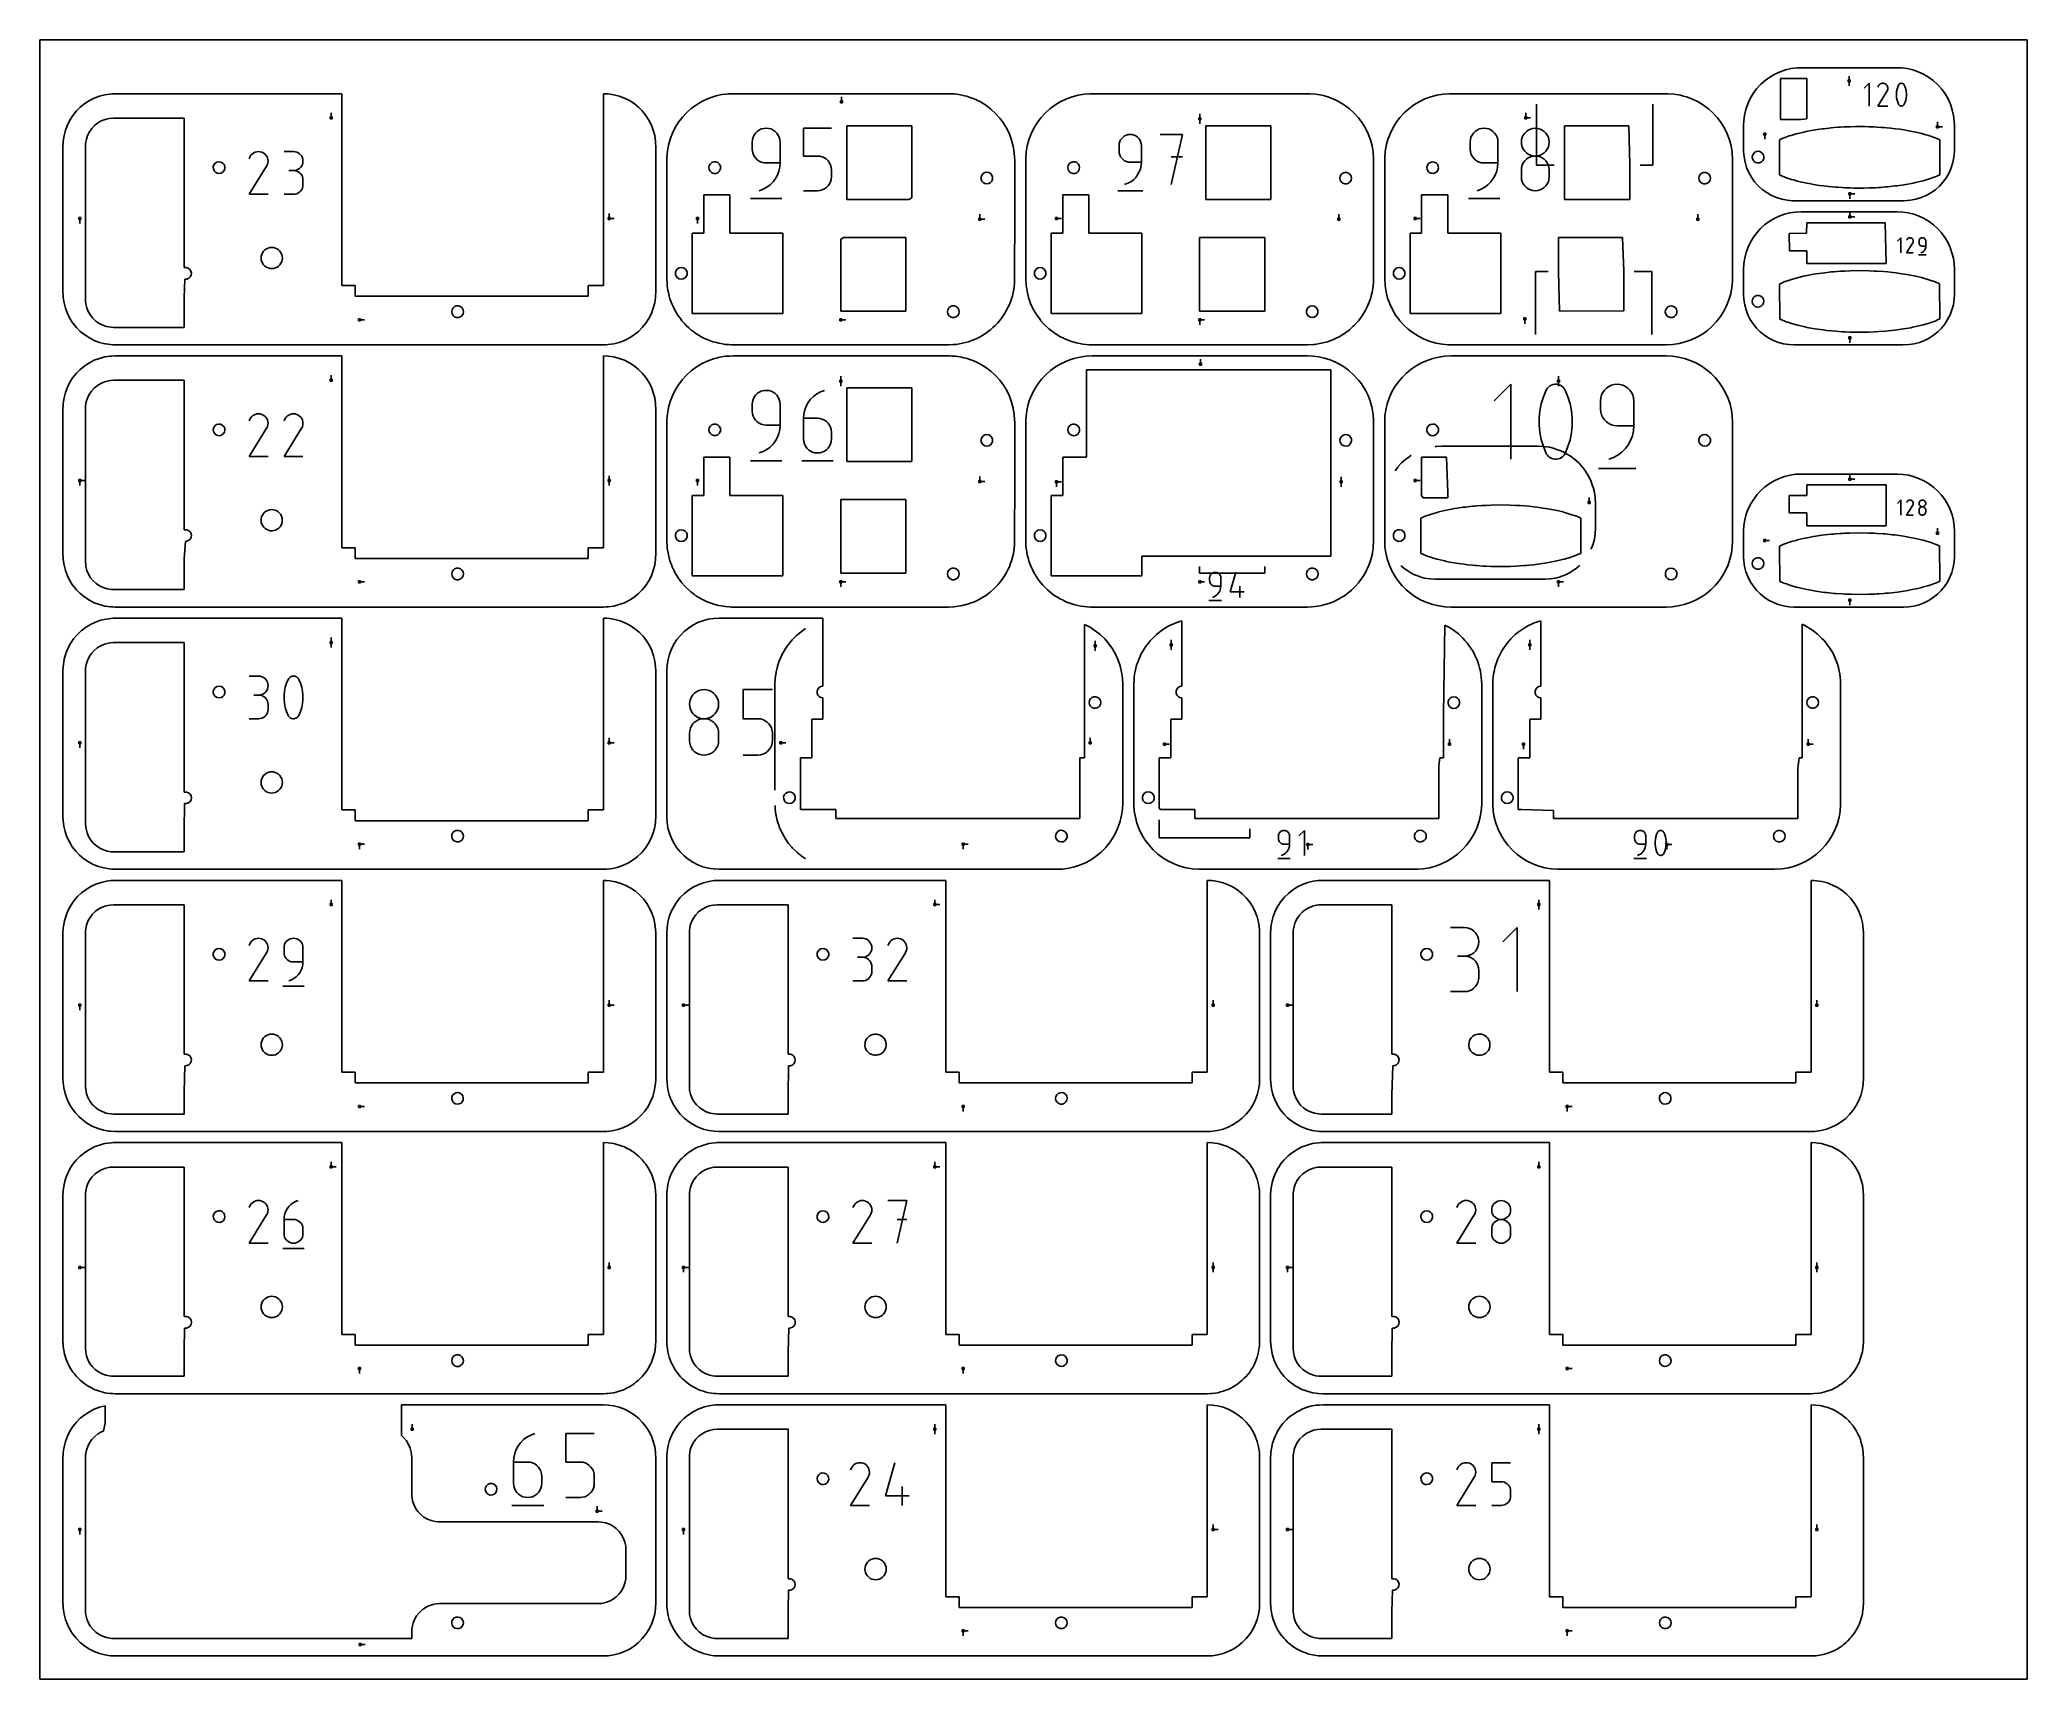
# Model space of a CAD drawing. Extents: x 0 to 570, y 0 to 470.
import ezdxf

# ---------------------------------------------------------------- set-up
doc = ezdxf.new("R2010")
doc.units = 0

msp = doc.modelspace()

# ---------------------------------------------------------------- linework, layer by layer
at = {"layer": 'annotation', "color": 1}
for p, q in [((518.887537, 458.180936), (518.887537, 459.609685)), ((518.887537, 458.180936), (518.887537, 459.609685)), ((518.887537, 459.609685), (518.887537, 458.180936)), ((518.887537, 458.180936), (518.887537, 456.752186)), ((524.66358, 457.531577), (523.21145, 456.079038)), ((524.66358, 450.999657), (524.66358, 457.531577)), ((527.307911, 456.805254), (527.117435, 456.439866)), ((527.45907, 457.019599), (527.307911, 456.805254)), ((527.640427, 457.198528), (527.45907, 457.019599)), ((527.846465, 457.340607), (527.640427, 457.198528)), ((528.071671, 457.444403), (527.846465, 457.340607)), ((528.310527, 457.508485), (528.071671, 457.444403)), ((528.557518, 457.531417), (528.310527, 457.508485)), ((528.807129, 457.511769), (528.557518, 457.531417)), ((529.053844, 457.448107), (528.807129, 457.511769)), ((529.292147, 457.338999), (529.053844, 457.448107)), ((529.505284, 457.187651), (529.292147, 457.338999)), ((529.292147, 457.338999), (529.292147, 457.338999)), ((529.683489, 457.006035), (529.505284, 457.187651)), ((529.825179, 456.799717), (529.683489, 457.006035)), ((529.928768, 456.574262), (529.825179, 456.799717)), ((529.992672, 456.335237), (529.928768, 456.574262)), ((530.015306, 456.088209), (529.992672, 456.335237)), ((529.995087, 455.838743), (530.015306, 456.088209)), ((532.840359, 456.425538), (532.652568, 455.819646)), ((533.090748, 457.014354), (532.840359, 456.425538)), ((533.175067, 457.154572), (533.090748, 457.014354)), ((533.090748, 457.014354), (533.090748, 457.014354)), ((533.280151, 457.274063), (533.175067, 457.154572)), ((533.40252, 457.37167), (533.280151, 457.274063)), ((533.538695, 457.446237), (533.40252, 457.37167)), ((533.685197, 457.496607), (533.538695, 457.446237)), ((533.838546, 457.521624), (533.685197, 457.496607)), ((533.995263, 457.520132), (533.838546, 457.521624)), ((534.151869, 457.490974), (533.995263, 457.520132)), ((534.304884, 457.432993), (534.151869, 457.490974)), ((534.363461, 457.402211), (534.304884, 457.432993)), ((534.304884, 457.432993), (534.304884, 457.432993)), ((534.419671, 457.366855), (534.363461, 457.402211)), ((534.473241, 457.327203), (534.419671, 457.366855)), ((534.523898, 457.283536), (534.473241, 457.327203)), ((534.571369, 457.236133), (534.523898, 457.283536)), ((534.615381, 457.185275), (534.571369, 457.236133)), ((534.655661, 457.13124), (534.615381, 457.185275)), ((534.691936, 457.07431), (534.655661, 457.13124)), ((534.723933, 457.014763), (534.691936, 457.07431)), ((534.975535, 456.424734), (534.723933, 457.014763)), ((534.723933, 457.014763), (534.723933, 457.014763)), ((535.164237, 455.817932), (534.975535, 456.424734)), ((229.961077, 452.215645), (229.961077, 453.644395)), ((429.249637, 440.205766), (429.249744, 451.542513)), ((462.579734, 451.542513), (462.579793, 440.205714)), ((527.113338, 450.999604), (529.793941, 455.315029)), ((530.01432, 450.999604), (527.113338, 450.999604)), ((529.793941, 455.315029), (529.797145, 455.318995)), ((529.793941, 455.315029), (529.793941, 455.315029)), ((529.797145, 455.318995), (529.800218, 455.322994)), ((529.800218, 455.322994), (529.80318, 455.32706)), ((529.80318, 455.32706), (529.806051, 455.331228)), ((529.806051, 455.331228), (529.808851, 455.33553)), ((529.808851, 455.33553), (529.8116, 455.340001)), ((529.8116, 455.340001), (529.814319, 455.344675)), ((529.814319, 455.344675), (529.817028, 455.349584)), ((529.817028, 455.349584), (529.819747, 455.354763)), ((529.819747, 455.354763), (529.930429, 455.592406)), ((529.819747, 455.354763), (529.819747, 455.354763)), ((529.930429, 455.592406), (529.995087, 455.838743)), ((532.527374, 455.201509), (532.464776, 454.575959)), ((532.464776, 454.575959), (532.464776, 453.947826)), ((532.464776, 453.947826), (532.527374, 453.321941)), ((532.652568, 455.819646), (532.527374, 455.201509)), ((532.527374, 453.321941), (532.652568, 452.703137)), ((532.652568, 452.703137), (532.840359, 452.096244)), ((532.840359, 452.096244), (533.090748, 451.506093)), ((533.090748, 451.506093), (533.090748, 451.506093)), ((533.090748, 451.506093), (533.122628, 451.446665)), ((533.122628, 451.446665), (533.158635, 451.390018)), ((533.158635, 451.390018), (533.198616, 451.336325)), ((533.198616, 451.336325), (533.242421, 451.285757)), ((533.242421, 451.285757), (533.289898, 451.238486)), ((533.289898, 451.238486), (533.340894, 451.194685)), ((533.340894, 451.194685), (533.395258, 451.154525)), ((533.395258, 451.154525), (533.452838, 451.118177)), ((533.452838, 451.118177), (533.513483, 451.085815)), ((533.513483, 451.085815), (533.513483, 451.085815)), ((533.513483, 451.085815), (533.665293, 451.029064)), ((533.665293, 451.029064), (533.820987, 451.00087)), ((533.820987, 451.00087), (533.977045, 451.000081)), ((533.977045, 451.000081), (534.129948, 451.02555)), ((534.129948, 451.02555), (534.276174, 451.076125)), ((534.276174, 451.076125), (534.412206, 451.150658)), ((534.412206, 451.150658), (534.534523, 451.247998)), ((534.534523, 451.247998), (534.639605, 451.366996)), ((534.639605, 451.366996), (534.723933, 451.506502)), ((534.723933, 451.506502), (534.975535, 452.095439)), ((534.723933, 451.506502), (534.723933, 451.506502)), ((534.975535, 452.095439), (535.164237, 452.701422)), ((535.290038, 455.199188), (535.164237, 455.817932)), ((535.164237, 452.701422), (535.290038, 453.31962)), ((535.352939, 454.573334), (535.290038, 455.199188)), ((535.290038, 453.31962), (535.352939, 453.945201)), ((535.352939, 453.945201), (535.352939, 454.573334)), ((83.571877, 447.580638), (83.571877, 449.009388)), ((207.61831, 444.605615), (206.944197, 444.419978)), ((208.33407, 444.670009), (207.61831, 444.605615)), ((209.051314, 444.605615), (208.33407, 444.670009)), ((208.33407, 444.670009), (208.33407, 444.670009)), ((209.726215, 444.419978), (209.051314, 444.605615)), ((219.057687, 436.672697), (219.057687, 444.670009)), ((219.057687, 444.670009), (227.033601, 444.670009)), ((332.658847, 447.342513), (332.658847, 448.771263)), ((332.658847, 447.342513), (332.658847, 448.771263)), ((332.658847, 448.771263), (332.658847, 447.342513)), ((332.658847, 447.342513), (332.658847, 445.913763)), ((413.490101, 444.605615), (412.815988, 444.419978)), ((414.205861, 444.670009), (413.490101, 444.605615)), ((414.923105, 444.605615), (414.205861, 444.670009)), ((414.205861, 444.670009), (414.205861, 444.670009)), ((415.598006, 444.419978), (414.923105, 444.605615)), ((426.154083, 447.580638), (426.154083, 449.009388)), ((426.154083, 447.580638), (426.154083, 449.009388)), ((426.154083, 449.009388), (426.154083, 447.580638)), ((426.154083, 447.580638), (427.582833, 447.580638)), ((428.917435, 444.648047), (428.201378, 444.583669)), ((429.633492, 444.583669), (428.917435, 444.648047)), ((428.917435, 444.648047), (428.917435, 444.648047)), ((544.26804, 445.068603), (544.26804, 446.497353)), ((544.26804, 445.068603), (544.26804, 446.497353)), ((544.26804, 446.497353), (544.26804, 445.068603)), ((544.26804, 445.068603), (545.69679, 445.068603)), ((204.4105, 441.393858), (204.346114, 440.676421)), ((204.346114, 440.676421), (204.346114, 438.679627)), ((204.596083, 442.069276), (204.4105, 441.393858)), ((204.891498, 442.69136), (204.596083, 442.069276)), ((205.285381, 443.248789), (204.891498, 442.69136)), ((205.766368, 443.730247), (205.285381, 443.248789)), ((206.323094, 444.124416), (205.766368, 443.730247)), ((206.944197, 444.419978), (206.323094, 444.124416)), ((210.347549, 444.124416), (209.726215, 444.419978)), ((210.90409, 443.730247), (210.347549, 444.124416)), ((211.384614, 443.248789), (210.90409, 443.730247)), ((211.777894, 442.69136), (211.384614, 443.248789)), ((212.072707, 442.069276), (211.777894, 442.69136)), ((212.257826, 441.393858), (212.072707, 442.069276)), ((212.322027, 440.676421), (212.257826, 441.393858)), ((212.322027, 434.687165), (212.322027, 440.676421)), ((212.322027, 440.676421), (212.322027, 440.676421)), ((309.598776, 440.253212), (309.547267, 439.679263)), ((309.547267, 439.679263), (309.547267, 438.081828)), ((309.747242, 440.793547), (309.598776, 440.253212)), ((309.983574, 441.291214), (309.747242, 440.793547)), ((310.29868, 441.737157), (309.983574, 441.291214)), ((310.68347, 442.122324), (310.29868, 441.737157)), ((311.128851, 442.437659), (310.68347, 442.122324)), ((311.625733, 442.674108), (311.128851, 442.437659)), ((312.165024, 442.822618), (311.625733, 442.674108)), ((312.737632, 442.874133), (312.165024, 442.822618)), ((313.311427, 442.822618), (312.737632, 442.874133)), ((312.737632, 442.874133), (312.737632, 442.874133)), ((313.851348, 442.674108), (313.311427, 442.822618)), ((314.348415, 442.437659), (313.851348, 442.674108)), ((314.793648, 442.122324), (314.348415, 442.437659)), ((315.178067, 441.737157), (314.793648, 442.122324)), ((315.492691, 441.291214), (315.178067, 441.737157)), ((315.728541, 440.793547), (315.492691, 441.291214)), ((315.876637, 440.253212), (315.728541, 440.793547)), ((315.927997, 439.679263), (315.876637, 440.253212)), ((315.927997, 434.887858), (315.927997, 439.679263)), ((315.927997, 439.679263), (315.927997, 439.679263)), ((327.704915, 442.874133), (321.316075, 442.874133)), ((324.510945, 428.507128), (327.704915, 442.874133)), ((410.282291, 441.393858), (410.217905, 440.676421)), ((410.217905, 440.676421), (410.217905, 438.679627)), ((410.467874, 442.069276), (410.282291, 441.393858)), ((410.763289, 442.69136), (410.467874, 442.069276)), ((411.157172, 443.248789), (410.763289, 442.69136)), ((411.638159, 443.730247), (411.157172, 443.248789)), ((412.194885, 444.124416), (411.638159, 443.730247)), ((412.815988, 444.419978), (412.194885, 444.124416)), ((416.21934, 444.124416), (415.598006, 444.419978)), ((416.775881, 443.730247), (416.21934, 444.124416)), ((417.256405, 443.248789), (416.775881, 443.730247)), ((417.649685, 442.69136), (417.256405, 443.248789)), ((417.944498, 442.069276), (417.649685, 442.69136)), ((418.129617, 441.393858), (417.944498, 442.069276)), ((418.193818, 440.676421), (418.129617, 441.393858)), ((418.193818, 434.687165), (418.193818, 440.676421)), ((418.193818, 440.676421), (418.193818, 440.676421)), ((424.993827, 441.379806), (424.929478, 440.665722)), ((424.929478, 440.665722), (424.929478, 440.665722)), ((424.929478, 440.665722), (424.993864, 439.948285)), ((425.179317, 442.052614), (424.993827, 441.379806)), ((424.993864, 439.948285), (425.179447, 439.272866)), ((425.474612, 442.672735), (425.179317, 442.052614)), ((425.179447, 439.272866), (425.474862, 438.650783)), ((425.868375, 443.228759), (425.474612, 442.672735)), ((426.349269, 443.709275), (425.868375, 443.228759)), ((426.905958, 444.102872), (426.349269, 443.709275)), ((427.527107, 444.39814), (426.905958, 444.102872)), ((428.201378, 444.583669), (427.527107, 444.39814)), ((429.249785, 434.027399), (429.249637, 440.205766)), ((430.307763, 444.39814), (429.633492, 444.583669)), ((430.928911, 444.102872), (430.307763, 444.39814)), ((431.485601, 443.709275), (430.928911, 444.102872)), ((431.966495, 443.228759), (431.485601, 443.709275)), ((432.360258, 442.672735), (431.966495, 443.228759)), ((432.360008, 438.650783), (432.655423, 439.272866)), ((432.655552, 442.052614), (432.360258, 442.672735)), ((432.655423, 439.272866), (432.841005, 439.948285)), ((432.841042, 441.379806), (432.655552, 442.052614)), ((432.841005, 439.948285), (432.905392, 440.665722)), ((432.905392, 440.665722), (432.841042, 441.379806)), ((432.905392, 440.665722), (432.905392, 440.665722)), ((462.579793, 440.205714), (462.579676, 434.027372)), ((494.69766, 442.925478), (494.69766, 441.496728)), ((60.025475, 425.704379), (65.049091, 433.791755)), ((60.390117, 436.584529), (60.033152, 435.899769)), ((60.673398, 436.986225), (60.390117, 436.584529)), ((61.013272, 437.321548), (60.673398, 436.986225)), ((61.399401, 437.587813), (61.013272, 437.321548)), ((61.82145, 437.782334), (61.399401, 437.587813)), ((62.269081, 437.902426), (61.82145, 437.782334)), ((62.731958, 437.945404), (62.269081, 437.902426)), ((63.199744, 437.908582), (62.731958, 437.945404)), ((63.662103, 437.789276), (63.199744, 437.908582)), ((64.108698, 437.584799), (63.662103, 437.789276)), ((64.50813, 437.301165), (64.108698, 437.584799)), ((64.108698, 437.584799), (64.108698, 437.584799)), ((64.842098, 436.960805), (64.50813, 437.301165)), ((65.107633, 436.574151), (64.842098, 436.960805)), ((65.049091, 433.791755), (65.055096, 433.799186)), ((65.049091, 433.791755), (65.049091, 433.791755)), ((65.055096, 433.799186), (65.060855, 433.80668)), ((65.060855, 433.80668), (65.066406, 433.814301)), ((65.066406, 433.814301), (65.071786, 433.822112)), ((65.071786, 433.822112), (65.077033, 433.830175)), ((65.077033, 433.830175), (65.082186, 433.838554)), ((65.082186, 433.838554), (65.087281, 433.847312)), ((65.087281, 433.847312), (65.092358, 433.856512)), ((65.092358, 433.856512), (65.097454, 433.866218)), ((65.097454, 433.866218), (65.304878, 434.311575)), ((65.097454, 433.866218), (65.097454, 433.866218)), ((65.301765, 436.151635), (65.107633, 436.574151)), ((65.421525, 435.703688), (65.301765, 436.151635)), ((65.304878, 434.311575), (65.426051, 434.773226)), ((65.463944, 435.240741), (65.421525, 435.703688)), ((65.426051, 434.773226), (65.463944, 435.240741)), ((72.771789, 437.931501), (70.053479, 437.931501)), ((73.260684, 437.887618), (72.771789, 437.931501)), ((73.720717, 437.761156), (73.260684, 437.887618)), ((74.144236, 437.559893), (73.720717, 437.761156)), ((74.523591, 437.291605), (74.144236, 437.559893)), ((74.851131, 436.964071), (74.523591, 437.291605)), ((74.523591, 433.13545), (74.851131, 433.463626)), ((75.119202, 436.585069), (74.851131, 436.964071)), ((74.851131, 433.463626), (75.119202, 433.843586)), ((75.320155, 436.162376), (75.119202, 436.585069)), ((75.119202, 433.843586), (75.320155, 434.267617)), ((75.446338, 435.70377), (75.320155, 436.162376)), ((75.320155, 434.267617), (75.446338, 434.728002)), ((75.490099, 435.217029), (75.446338, 435.70377)), ((75.446338, 434.728002), (75.490099, 435.217029)), ((75.490099, 435.217029), (75.490099, 435.217029)), ((204.346114, 438.679627), (204.346114, 438.679627)), ((204.346114, 438.679627), (204.4105, 437.962229)), ((204.4105, 437.962229), (204.596083, 437.286914)), ((204.596083, 437.286914), (204.891498, 436.66498)), ((204.891498, 436.66498), (205.285381, 436.107728)), ((205.285381, 436.107728), (205.766368, 435.626457)), ((205.766368, 435.626457), (206.323094, 435.232466)), ((206.323094, 435.232466), (206.944197, 434.937054)), ((206.944197, 434.937054), (207.61831, 434.751521)), ((207.61831, 434.751521), (208.33407, 434.687165)), ((208.33407, 434.687165), (212.322027, 434.687165)), ((211.976059, 432.312497), (212.233732, 433.476329)), ((212.233732, 433.476329), (212.322027, 434.687165)), ((223.045644, 436.672697), (219.057687, 436.672697)), ((223.761701, 436.608689), (223.045644, 436.672697)), ((224.435972, 436.424088), (223.761701, 436.608689)), ((225.057121, 436.130024), (224.435972, 436.424088)), ((225.61381, 435.737632), (225.057121, 436.130024)), ((226.094704, 435.258043), (225.61381, 435.737632)), ((226.488467, 434.70239), (226.094704, 435.258043)), ((226.783761, 434.081806), (226.488467, 434.70239)), ((226.969252, 433.407422), (226.783761, 434.081806)), ((227.033601, 432.690371), (226.969252, 433.407422)), ((309.547267, 438.081828), (309.547267, 438.081828)), ((309.547267, 438.081828), (309.598776, 437.507909)), ((309.598776, 437.507909), (309.747242, 436.967657)), ((309.747242, 436.967657), (309.983574, 436.47011)), ((309.983574, 436.47011), (310.29868, 436.024309)), ((310.29868, 436.024309), (310.68347, 435.639292)), ((310.68347, 435.639292), (311.128851, 435.324099)), ((311.128851, 435.324099), (311.625733, 435.087769)), ((311.625733, 435.087769), (312.165024, 434.939343)), ((312.165024, 434.939343), (312.737632, 434.887858)), ((312.737632, 434.887858), (315.927997, 434.887858)), ((315.651223, 432.988123), (315.857361, 433.919189)), ((315.857361, 433.919189), (315.927997, 434.887858)), ((327.704915, 436.476284), (324.510945, 436.476284)), ((410.217905, 438.679627), (410.217905, 438.679627)), ((410.217905, 438.679627), (410.282291, 437.962229)), ((410.282291, 437.962229), (410.467874, 437.286914)), ((410.467874, 437.286914), (410.763289, 436.66498)), ((410.763289, 436.66498), (411.157172, 436.107729)), ((411.157172, 436.107729), (411.638159, 435.626457)), ((411.638159, 435.626457), (412.194885, 435.232466)), ((412.194885, 435.232466), (412.815988, 434.937054)), ((412.815988, 434.937054), (413.490101, 434.751521)), ((413.490101, 434.751521), (414.205861, 434.687165)), ((414.205861, 434.687165), (418.193818, 434.687165)), ((417.84785, 432.312497), (418.105523, 433.476329)), ((418.105523, 433.476329), (418.193818, 434.687165)), ((424.993827, 433.396774), (424.929478, 432.679672)), ((425.179317, 434.071932), (424.993827, 433.396774)), ((425.474612, 434.693818), (425.179317, 434.071932)), ((425.868375, 435.251107), (425.474612, 434.693818)), ((425.474862, 438.650783), (425.868745, 438.093354)), ((426.349269, 435.732471), (425.868375, 435.251107)), ((425.868745, 438.093354), (426.349732, 437.611896)), ((426.905958, 436.126583), (426.349269, 435.732471)), ((426.349732, 437.611896), (426.906459, 437.217727)), ((427.527107, 436.422116), (426.905958, 436.126583)), ((426.906459, 437.217727), (427.527561, 436.922165)), ((428.201378, 436.607742), (427.527107, 436.422116)), ((427.527561, 436.922165), (428.201674, 436.736528)), ((428.917435, 436.672134), (428.201378, 436.607742)), ((428.201674, 436.736528), (428.917435, 436.672134)), ((428.917435, 436.672134), (429.633195, 436.736528)), ((429.633492, 436.607779), (428.917435, 436.672134)), ((428.917435, 436.672134), (428.917435, 436.672134)), ((428.917435, 436.672134), (428.917435, 436.672134)), ((432.095912, 434.02741), (429.249785, 434.027399)), ((429.633195, 436.736528), (430.307309, 436.922165)), ((430.307763, 436.422245), (429.633492, 436.607779)), ((430.307309, 436.922165), (430.928411, 437.217727)), ((430.928911, 436.126833), (430.307763, 436.422245)), ((430.928411, 437.217727), (431.485138, 437.611896)), ((431.485601, 435.732842), (430.928911, 436.126833)), ((431.485138, 437.611896), (431.966124, 438.093354)), ((431.966495, 435.251571), (431.485601, 435.732842)), ((431.966124, 438.093354), (432.360008, 438.650783)), ((432.360258, 434.694319), (431.966495, 435.251571)), ((434.32235, 434.027395), (432.095912, 434.02741)), ((432.655552, 434.072386), (432.360258, 434.694319)), ((432.841042, 433.39707), (432.655552, 434.072386)), ((432.905392, 432.679672), (432.841042, 433.39707)), ((460.262443, 434.027553), (459.007344, 434.027523)), ((462.579676, 434.027372), (460.262443, 434.027553)), ((72.771789, 432.49488), (71.410715, 432.49488)), ((71.410715, 432.49488), (72.771789, 432.49488)), ((72.771789, 432.49488), (73.260684, 432.538773)), ((73.260684, 432.450998), (72.771789, 432.49488)), ((72.771789, 432.49488), (72.771789, 432.49488)), ((73.260684, 432.538773), (73.720717, 432.665309)), ((73.720717, 432.324536), (73.260684, 432.450998)), ((73.720717, 432.665309), (74.144236, 432.866772)), ((74.144236, 432.123272), (73.720717, 432.324536)), ((74.144236, 432.866772), (74.523591, 433.13545)), ((74.523591, 431.854985), (74.144236, 432.123272)), ((74.851131, 431.527451), (74.523591, 431.854985)), ((75.119202, 431.148448), (74.851131, 431.527451)), ((75.320155, 430.725755), (75.119202, 431.148448)), ((75.446338, 430.267149), (75.320155, 430.725755)), ((75.320155, 427.473677), (75.446338, 427.932391)), ((75.490099, 429.780408), (75.446338, 430.267149)), ((75.446338, 427.932391), (75.490099, 428.419334)), ((75.490099, 428.419334), (75.490099, 429.780408)), ((75.490099, 429.780408), (75.490099, 429.780408)), ((207.478841, 427.136235), (208.525621, 427.710677)), ((208.525621, 427.710677), (209.467927, 428.419941)), ((209.467927, 428.419941), (210.294941, 429.249392)), ((210.294941, 429.249392), (210.995846, 430.184392)), ((210.995846, 430.184392), (211.559824, 431.210305)), ((211.559824, 431.210305), (211.976059, 432.312497)), ((225.05662, 427.256553), (225.613347, 427.650544)), ((225.613347, 427.650544), (226.094334, 428.131815)), ((226.094334, 428.131815), (226.488217, 428.689067)), ((226.488217, 428.689067), (226.783632, 429.311)), ((226.783632, 429.311), (226.969214, 429.986315)), ((226.969214, 429.986315), (227.033601, 430.703714)), ((227.033601, 430.703714), (227.033601, 432.690371)), ((227.033601, 432.690371), (227.033601, 432.690371)), ((311.141098, 428.507128), (312.053448, 428.847114)), ((311.141098, 428.507128), (311.141098, 428.507128)), ((312.053448, 428.847114), (312.890873, 429.306668)), ((312.890873, 429.306668), (313.644717, 429.874079)), ((313.644717, 429.874079), (314.306329, 430.537639)), ((314.306329, 430.537639), (314.867052, 431.285639)), ((314.867052, 431.285639), (315.318235, 432.10637)), ((315.318235, 432.10637), (315.651223, 432.988123)), ((413.350632, 427.136235), (414.397412, 427.710677)), ((414.397412, 427.710677), (415.339718, 428.419941)), ((415.339718, 428.419941), (416.166732, 429.249392)), ((416.166732, 429.249392), (416.867637, 430.184392)), ((416.867637, 430.184392), (417.431615, 431.210306)), ((417.431615, 431.210306), (417.84785, 432.312497)), ((424.929478, 432.679672), (424.929478, 430.693014)), ((424.929478, 430.693014), (424.929478, 430.693014)), ((424.929478, 430.693014), (424.993864, 429.975964)), ((424.993864, 429.975964), (425.179447, 429.30158)), ((425.179447, 429.30158), (425.474862, 428.680996)), ((425.474862, 428.680996), (425.868745, 428.125343)), ((425.868745, 428.125343), (426.349732, 427.645754)), ((426.349732, 427.645754), (426.906459, 427.253362)), ((430.928411, 427.253362), (431.485138, 427.645754)), ((431.485138, 427.645754), (431.966124, 428.125343)), ((431.966124, 428.125343), (432.360008, 428.680996)), ((432.360008, 428.680996), (432.655423, 429.30158)), ((432.655423, 429.30158), (432.841005, 429.975964)), ((432.841005, 429.975964), (432.905392, 430.693014)), ((432.905392, 430.693014), (432.905392, 432.679672)), ((432.905392, 432.679672), (432.905392, 432.679672)), ((65.462096, 425.704379), (60.025475, 425.704379)), ((70.053479, 425.704862), (72.771789, 425.704862)), ((72.771789, 425.704862), (73.260684, 425.748719)), ((72.771789, 425.704862), (72.771789, 425.704862)), ((73.260684, 425.748719), (73.720717, 425.875118)), ((73.720717, 425.875118), (74.144236, 426.076299)), ((74.144236, 426.076299), (74.523591, 426.344505)), ((74.523591, 426.344505), (74.851131, 426.671975)), ((74.851131, 426.671975), (75.119202, 427.050953)), ((75.119202, 427.050953), (75.320155, 427.473677)), ((203.84776, 424.466407), (212.827138, 424.466407)), ((206.338403, 426.711252), (207.478841, 427.136235)), ((206.338403, 426.711252), (206.338403, 426.711252)), ((219.057687, 426.711252), (223.045644, 426.711252)), ((223.045644, 426.711252), (223.761404, 426.775607)), ((223.045644, 426.711252), (223.045644, 426.711252)), ((223.761404, 426.775607), (224.435518, 426.961141)), ((224.435518, 426.961141), (225.05662, 427.256553)), ((309.148584, 426.711252), (316.332086, 426.711252)), ((409.719551, 424.466407), (418.698929, 424.466407)), ((412.210194, 426.711252), (413.350632, 427.136235)), ((412.210194, 426.711252), (412.210194, 426.711252)), ((426.906459, 427.253362), (427.527561, 426.959298)), ((427.527561, 426.959298), (428.201674, 426.774697)), ((428.201674, 426.774697), (428.917435, 426.710689)), ((428.917435, 426.710689), (429.633195, 426.774697)), ((428.917435, 426.710689), (428.917435, 426.710689)), ((429.633195, 426.774697), (430.307309, 426.959298)), ((430.307309, 426.959298), (430.928411, 427.253362)), ((519.119051, 425.861971), (520.547801, 425.861971)), ((519.119051, 425.861971), (520.547801, 425.861971)), ((520.547801, 425.861971), (519.119051, 425.861971)), ((519.119051, 425.861971), (519.119051, 424.433221)), ((11.455633, 418.780637), (11.455633, 417.351887)), ((163.33438, 418.780637), (163.33438, 420.209387)), ((163.33438, 418.780637), (163.33438, 420.209387)), ((163.33438, 420.209387), (163.33438, 418.780637)), ((163.33438, 418.780637), (164.76313, 418.780637)), ((188.627968, 418.780637), (188.627968, 417.351887)), ((269.62731, 418.542512), (269.62731, 419.971262)), ((269.62731, 418.542512), (269.62731, 419.971262)), ((269.62731, 419.971262), (269.62731, 418.542512)), ((269.62731, 418.542512), (271.05606, 418.542512)), ((291.563864, 418.780637), (292.992614, 418.780637)), ((372.563205, 418.542512), (372.563205, 419.971262)), ((394.499759, 418.780637), (395.928509, 418.780637)), ((475.499101, 418.542512), (475.499101, 419.971262)), ((519.125662, 419.210161), (519.125662, 420.638911)), ((519.125662, 419.210161), (519.125662, 420.638911)), ((519.125662, 420.638911), (519.125662, 419.210161)), ((519.125662, 419.210161), (520.554412, 419.210161)), ((533.759094, 413.239256), (532.791008, 412.270896)), ((533.759094, 408.884642), (533.759094, 413.239256)), ((535.392267, 408.884607), (537.179335, 411.761557)), ((535.521982, 412.755041), (535.394997, 412.511449)), ((535.622754, 412.897937), (535.521982, 412.755041)), ((535.743659, 413.017223), (535.622754, 412.897937)), ((535.881018, 413.111942), (535.743659, 413.017223)), ((536.031155, 413.18114), (535.881018, 413.111942)), ((536.190392, 413.223861), (536.031155, 413.18114)), ((536.355053, 413.239149), (536.190392, 413.223861)), ((536.52146, 413.226051), (536.355053, 413.239149)), ((536.685937, 413.183609), (536.52146, 413.226051)), ((536.844806, 413.11087), (536.685937, 413.183609)), ((536.986897, 413.009972), (536.844806, 413.11087)), ((536.844806, 413.11087), (536.844806, 413.11087)), ((537.1057, 412.888895), (536.986897, 413.009972)), ((537.20016, 412.751349), (537.1057, 412.888895)), ((537.179335, 411.761557), (537.181471, 411.764201)), ((537.179335, 411.761557), (537.179335, 411.761557)), ((537.181471, 411.764201), (537.18352, 411.766867)), ((537.18352, 411.766867), (537.185494, 411.769578)), ((537.185494, 411.769578), (537.187408, 411.772356)), ((537.187408, 411.772356), (537.189275, 411.775225)), ((537.189275, 411.775225), (537.191108, 411.778205)), ((537.191108, 411.778205), (537.19292, 411.781321)), ((537.19292, 411.781321), (537.194726, 411.784594)), ((537.194726, 411.784594), (537.196539, 411.788047)), ((537.196539, 411.788047), (537.270327, 411.946475)), ((537.196539, 411.788047), (537.196539, 411.788047)), ((537.269219, 412.601046), (537.20016, 412.751349)), ((537.311822, 412.441696), (537.269219, 412.601046)), ((537.270327, 411.946475), (537.313432, 412.1107)), ((537.326912, 412.27701), (537.311822, 412.441696)), ((537.313432, 412.1107), (537.326912, 412.27701)), ((538.974902, 412.444859), (538.95929, 412.270896)), ((538.95929, 412.270896), (538.95929, 411.786717)), ((538.95929, 411.786717), (538.95929, 411.786717)), ((538.95929, 411.786717), (538.974902, 411.612763)), ((539.019902, 412.608634), (538.974902, 412.444859)), ((538.974902, 411.612763), (539.019902, 411.449013)), ((539.091534, 412.759476), (539.019902, 412.608634)), ((539.019902, 411.449013), (539.091534, 411.298208)), ((539.187042, 412.89464), (539.091534, 412.759476)), ((539.091534, 411.298208), (539.187042, 411.163086)), ((539.303671, 413.011384), (539.187042, 412.89464)), ((539.187042, 411.163086), (539.303671, 411.046388)), ((539.438666, 413.106961), (539.303671, 413.011384)), ((539.303671, 411.046388), (539.438666, 410.950854)), ((539.58927, 413.178629), (539.438666, 413.106961)), ((539.438666, 410.950854), (539.58927, 410.879223)), ((539.752728, 413.223641), (539.58927, 413.178629)), ((539.58927, 410.879223), (539.752728, 410.834235)), ((539.926284, 413.239256), (539.752728, 413.223641)), ((539.752728, 410.834235), (539.926284, 410.81863)), ((540.1002, 413.223641), (539.926284, 413.239256)), ((539.926284, 413.239256), (539.926284, 413.239256)), ((539.926284, 410.81863), (540.893278, 410.81863)), ((540.263849, 413.178629), (540.1002, 413.223641)), ((540.41451, 413.106961), (540.263849, 413.178629)), ((540.549459, 413.011384), (540.41451, 413.106961)), ((540.665976, 412.89464), (540.549459, 413.011384)), ((540.761338, 412.759476), (540.665976, 412.89464)), ((540.832823, 412.608634), (540.761338, 412.759476)), ((540.809388, 410.242824), (540.871868, 410.525028)), ((540.877711, 412.444859), (540.832823, 412.608634)), ((540.871868, 410.525028), (540.893278, 410.81863)), ((540.893278, 412.270896), (540.877711, 412.444859)), ((540.893278, 410.81863), (540.893278, 412.270896)), ((540.893278, 412.270896), (540.893278, 412.270896)), ((41.452328, 407.738882), (41.452328, 407.699304)), ((537.326255, 408.884607), (535.392267, 408.884607)), ((538.83845, 408.340316), (541.015757, 408.340316)), ((539.442378, 408.884642), (539.718909, 408.987692)), ((539.442378, 408.884642), (539.442378, 408.884642)), ((539.718909, 408.987692), (539.972731, 409.126981)), ((539.972731, 409.126981), (540.20122, 409.298963)), ((540.20122, 409.298963), (540.401753, 409.500087)), ((540.401753, 409.500087), (540.571708, 409.726804)), ((540.571708, 409.726804), (540.70846, 409.975566)), ((540.70846, 409.975566), (540.809388, 410.242824)), ((429.000802, 397.374575), (429.000947, 403.552819)), ((429.000947, 403.552819), (431.318145, 403.552863)), ((431.318145, 403.552863), (432.573252, 403.552844)), ((457.258255, 403.552751), (459.484693, 403.552718)), ((459.484693, 403.552718), (462.330822, 403.552833)), ((462.330822, 403.552833), (462.330946, 397.374575)), ((41.452253, 398.385726), (41.452254, 398.346159)), ((429.00096, 385.542511), (429.000802, 397.374575)), ((462.330946, 397.374575), (462.330819, 385.542511)), ((91.667502, 389.742511), (93.096252, 389.742511)), ((229.722952, 389.742511), (231.151702, 389.742511)), ((332.658847, 389.742511), (334.087597, 389.742511)), ((332.658847, 389.742511), (334.087597, 389.742511)), ((334.087597, 389.742511), (332.658847, 389.742511)), ((332.658847, 389.742511), (332.658847, 388.313761)), ((425.905265, 389.980636), (425.905265, 388.551886)), ((519.119051, 384.548326), (519.119051, 383.119576)), ((332.896972, 377.040643), (332.896972, 378.469393)), ((83.571877, 372.405636), (83.571877, 373.834385)), ((229.722952, 372.167511), (229.722951, 370.738761)), ((229.722952, 372.167511), (229.722952, 373.59626)), ((229.722952, 372.167511), (229.722952, 373.59626)), ((229.722952, 373.59626), (229.722952, 372.167511)), ((421.915723, 371.290882), (417.124769, 366.498577)), ((421.915723, 349.740374), (421.915723, 371.290882)), ((433.091976, 370.763309), (432.688248, 370.441278)), ((433.541252, 371.009325), (433.091976, 370.763309)), ((434.0246, 371.175509), (433.541252, 371.009325)), ((434.530538, 371.258047), (434.0246, 371.175509)), ((435.047589, 371.253123), (434.530538, 371.258047)), ((435.564272, 371.156922), (435.047589, 371.253123)), ((436.069109, 370.965629), (435.564272, 371.156922)), ((435.594743, 372.167511), (435.594742, 370.738761)), ((435.594743, 372.167511), (435.594743, 373.596261)), ((435.594743, 372.167511), (435.594743, 373.596261)), ((435.594743, 373.596261), (435.594743, 372.167511)), ((436.262369, 370.864072), (436.069109, 370.965629)), ((436.069109, 370.965629), (436.069109, 370.965629)), ((436.447821, 370.747422), (436.262369, 370.864072)), ((436.624563, 370.6166), (436.447821, 370.747422)), ((436.791694, 370.47253), (436.624563, 370.6166)), ((449.977754, 370.636171), (449.309682, 370.163169)), ((450.723077, 370.990845), (449.977754, 370.636171)), ((451.532013, 371.21361), (450.723077, 370.990845)), ((452.390926, 371.290882), (451.532013, 371.21361)), ((453.251618, 371.21361), (452.390926, 371.290882)), ((452.390926, 371.290882), (452.390926, 371.290882)), ((454.061499, 370.990845), (453.251618, 371.21361)), ((454.8071, 370.636171), (454.061499, 370.990845)), ((455.47495, 370.163169), (454.8071, 370.636171)), ((204.4105, 366.218855), (204.346114, 365.501419)), ((204.346114, 365.501419), (204.346114, 363.504625)), ((204.596083, 366.894274), (204.4105, 366.218855)), ((204.891498, 367.516357), (204.596083, 366.894274)), ((205.285381, 368.073787), (204.891498, 367.516357)), ((205.766368, 368.555245), (205.285381, 368.073787)), ((206.323094, 368.949414), (205.766368, 368.555245)), ((206.944197, 369.244976), (206.323094, 368.949414)), ((207.61831, 369.430613), (206.944197, 369.244976)), ((208.33407, 369.495007), (207.61831, 369.430613)), ((209.051314, 369.430613), (208.33407, 369.495007)), ((208.33407, 369.495007), (208.33407, 369.495007)), ((209.726215, 369.244976), (209.051314, 369.430613)), ((210.347549, 368.949414), (209.726215, 369.244976)), ((210.90409, 368.555245), (210.347549, 368.949414)), ((211.384614, 368.073787), (210.90409, 368.555245)), ((211.777894, 367.516357), (211.384614, 368.073787)), ((212.072707, 366.894274), (211.777894, 367.516357)), ((212.257826, 366.218855), (212.072707, 366.894274)), ((212.322027, 365.501419), (212.257826, 366.218855)), ((212.322027, 359.512163), (212.322027, 365.501419)), ((212.322027, 365.501419), (212.322027, 365.501419)), ((219.82014, 364.982105), (219.40373, 363.877854)), ((220.384462, 366.009855), (219.82014, 364.982105)), ((221.085932, 366.946646), (220.384462, 366.009855)), ((221.91379, 367.778017), (221.085932, 366.946646)), ((222.857273, 368.489507), (221.91379, 367.778017)), ((223.90562, 369.066657), (222.857273, 368.489507)), ((225.048069, 369.495007), (223.90562, 369.066657)), ((225.048069, 369.495007), (225.048069, 369.495007)), ((430.617688, 365.642777), (430.204639, 363.603382)), ((431.237261, 367.641772), (430.617688, 365.642777)), ((432.063358, 369.584429), (431.237261, 367.641772)), ((432.341549, 370.047046), (432.063358, 369.584429)), ((432.063358, 369.584429), (432.063358, 369.584429)), ((432.688248, 370.441278), (432.341549, 370.047046)), ((436.948314, 370.316137), (436.791694, 370.47253)), ((437.093522, 370.148341), (436.948314, 370.316137)), ((437.226416, 369.970068), (437.093522, 370.148341)), ((437.346096, 369.78224), (437.226416, 369.970068)), ((437.451661, 369.58578), (437.346096, 369.78224)), ((438.281763, 367.639119), (437.451661, 369.58578)), ((437.451661, 369.58578), (437.451661, 369.58578)), ((438.904339, 365.637121), (438.281763, 367.639119)), ((439.31939, 363.595724), (438.904339, 365.637121)), ((447.682641, 367.359501), (447.605378, 366.498577)), ((447.605378, 366.498577), (447.605378, 364.102424)), ((447.90534, 368.170004), (447.682641, 367.359501)), ((448.259838, 368.916503), (447.90534, 368.170004)), ((448.732498, 369.585419), (448.259838, 368.916503)), ((449.309682, 370.163169), (448.732498, 369.585419)), ((456.051578, 369.585419), (455.47495, 370.163169)), ((456.523514, 368.916503), (456.051578, 369.585419)), ((456.877289, 368.170004), (456.523514, 368.916503)), ((457.099433, 367.359501), (456.877289, 368.170004)), ((457.176474, 366.498577), (457.099433, 367.359501)), ((457.176474, 359.31147), (457.176474, 366.498577)), ((457.176474, 366.498577), (457.176474, 366.498577)), ((60.389193, 361.409526), (60.032228, 360.724767)), ((60.672474, 361.811223), (60.389193, 361.409526)), ((61.012348, 362.146546), (60.672474, 361.811223)), ((61.398477, 362.412811), (61.012348, 362.146546)), ((61.820526, 362.607332), (61.398477, 362.412811)), ((62.268157, 362.727424), (61.820526, 362.607332)), ((62.731034, 362.770402), (62.268157, 362.727424)), ((63.19882, 362.73358), (62.731034, 362.770402)), ((63.661179, 362.614274), (63.19882, 362.73358)), ((64.107774, 362.409797), (63.661179, 362.614274)), ((64.507206, 362.126162), (64.107774, 362.409797)), ((64.107774, 362.409797), (64.107774, 362.409797)), ((64.841173, 361.785802), (64.507206, 362.126162)), ((65.106708, 361.399149), (64.841173, 361.785802)), ((65.09653, 358.691216), (65.303954, 359.136573)), ((65.300841, 360.976633), (65.106708, 361.399149)), ((65.420601, 360.528686), (65.300841, 360.976633)), ((65.303954, 359.136573), (65.425127, 359.598224)), ((65.46302, 360.065739), (65.420601, 360.528686)), ((65.425127, 359.598224), (65.46302, 360.065739)), ((70.418121, 361.409526), (70.061156, 360.724767)), ((70.701402, 361.811223), (70.418121, 361.409526)), ((71.041275, 362.146546), (70.701402, 361.811223)), ((71.427405, 362.412811), (71.041275, 362.146546)), ((71.849453, 362.607332), (71.427405, 362.412811)), ((72.297084, 362.727424), (71.849453, 362.607332)), ((72.759961, 362.770402), (72.297084, 362.727424)), ((73.227748, 362.73358), (72.759961, 362.770402)), ((73.690107, 362.614274), (73.227748, 362.73358)), ((74.136702, 362.409797), (73.690107, 362.614274)), ((74.536133, 362.126162), (74.136702, 362.409797)), ((74.136702, 362.409797), (74.136702, 362.409797)), ((74.870101, 361.785802), (74.536133, 362.126162)), ((75.135636, 361.399149), (74.870101, 361.785802)), ((75.125457, 358.691216), (75.332881, 359.136573)), ((75.329769, 360.976633), (75.135636, 361.399149)), ((75.449529, 360.528686), (75.329769, 360.976633)), ((75.332881, 359.136573), (75.454055, 359.598224)), ((75.491948, 360.065739), (75.449529, 360.528686)), ((75.454055, 359.598224), (75.491948, 360.065739)), ((204.346114, 363.504625), (204.346114, 363.504625)), ((204.346114, 363.504625), (204.4105, 362.787227)), ((204.4105, 362.787227), (204.596083, 362.111911)), ((204.596083, 362.111911), (204.891498, 361.489978)), ((204.891498, 361.489978), (205.285381, 360.932726)), ((205.285381, 360.932726), (205.766368, 360.451455)), ((205.766368, 360.451455), (206.323094, 360.057464)), ((206.323094, 360.057464), (206.944197, 359.762052)), ((206.944197, 359.762052), (207.61831, 359.576519)), ((207.61831, 359.576519), (208.33407, 359.512163)), ((208.33407, 359.512163), (212.322027, 359.512163)), ((212.233732, 358.301326), (212.322027, 359.512163)), ((219.145992, 362.711564), (219.057687, 361.497695)), ((219.057687, 361.497695), (219.057687, 355.528711)), ((223.045644, 361.497695), (219.057687, 361.497695)), ((219.40373, 363.877854), (219.145992, 362.711564)), ((223.762888, 361.433687), (223.045644, 361.497695)), ((224.437789, 361.249085), (223.762888, 361.433687)), ((225.059123, 360.955022), (224.437789, 361.249085)), ((225.615664, 360.56263), (225.059123, 360.955022)), ((226.096187, 360.083041), (225.615664, 360.56263)), ((226.489468, 359.527388), (226.096187, 360.083041)), ((226.784281, 358.906804), (226.489468, 359.527388)), ((430.204639, 363.603382), (429.998115, 361.539527)), ((429.998115, 361.539527), (429.998115, 359.467152)), ((429.998115, 359.467152), (430.204639, 357.402196)), ((439.526915, 361.530868), (439.31939, 363.595724)), ((439.31939, 357.394538), (439.526915, 359.458493)), ((439.526915, 359.458493), (439.526915, 361.530868)), ((447.605378, 364.102424), (447.605378, 364.102424)), ((447.605378, 364.102424), (447.682641, 363.241547)), ((447.682641, 363.241547), (447.90534, 362.431168)), ((447.90534, 362.431168), (448.259838, 361.684848)), ((448.259838, 361.684848), (448.732498, 361.016146)), ((448.732498, 361.016146), (449.309682, 360.43862)), ((449.309682, 360.43862), (449.977754, 359.965831)), ((449.977754, 359.965831), (450.723077, 359.611337)), ((450.723077, 359.611337), (451.532013, 359.388697)), ((451.532013, 359.388697), (452.390926, 359.31147)), ((452.390926, 359.31147), (457.176474, 359.31147)), ((457.07052, 357.858466), (457.176474, 359.31147)), ((60.024551, 350.529376), (65.048167, 358.616752)), ((65.048167, 358.616752), (65.054172, 358.624184)), ((65.048167, 358.616752), (65.048167, 358.616752)), ((65.054172, 358.624184), (65.059931, 358.631678)), ((65.059931, 358.631678), (65.065482, 358.639299)), ((65.065482, 358.639299), (65.070862, 358.64711)), ((65.070862, 358.64711), (65.076109, 358.655173)), ((65.076109, 358.655173), (65.081262, 358.663552)), ((65.081262, 358.663552), (65.086357, 358.67231)), ((65.086357, 358.67231), (65.091434, 358.68151)), ((65.091434, 358.68151), (65.09653, 358.691216)), ((65.09653, 358.691216), (65.09653, 358.691216)), ((70.053479, 350.529376), (75.077094, 358.616752)), ((75.077094, 358.616752), (75.0831, 358.624184)), ((75.077094, 358.616752), (75.077094, 358.616752)), ((75.0831, 358.624184), (75.088859, 358.631678)), ((75.088859, 358.631678), (75.09441, 358.639299)), ((75.09441, 358.639299), (75.09979, 358.64711)), ((75.09979, 358.64711), (75.105037, 358.655173)), ((75.105037, 358.655173), (75.110189, 358.663552)), ((75.110189, 358.663552), (75.115285, 358.67231)), ((75.115285, 358.67231), (75.120362, 358.68151)), ((75.120362, 358.68151), (75.125457, 358.691216)), ((75.125457, 358.691216), (75.125457, 358.691216)), ((209.467927, 353.244939), (210.294941, 354.074389)), ((210.294941, 354.074389), (210.995846, 355.00939)), ((210.995846, 355.00939), (211.559824, 356.035303)), ((211.559824, 356.035303), (211.976059, 357.137494)), ((211.976059, 357.137494), (212.233732, 358.301326)), ((219.057687, 355.528711), (219.057687, 355.528711)), ((219.057687, 355.528711), (219.122074, 354.811313)), ((219.122074, 354.811313), (219.307656, 354.135998)), ((219.307656, 354.135998), (219.603071, 353.514065)), ((219.603071, 353.514065), (219.996954, 352.956813)), ((226.096187, 352.956813), (226.489468, 353.514065)), ((226.489468, 353.514065), (226.784281, 354.135998)), ((226.9694, 358.23242), (226.784281, 358.906804)), ((226.784281, 354.135998), (226.9694, 354.811313)), ((227.033601, 357.515369), (226.9694, 358.23242)), ((226.9694, 354.811313), (227.033601, 355.528711)), ((227.033601, 355.528711), (227.033601, 357.515369)), ((227.033601, 357.515369), (227.033601, 357.515369)), ((400.526662, 353.416978), (400.198482, 353.368283)), ((400.61685, 353.428394), (400.526662, 353.416978)), ((402.146116, 353.503521), (400.61685, 353.428394)), ((402.214281, 353.506179), (402.146116, 353.503521)), ((402.96193, 353.506099), (402.214281, 353.506179)), ((429.688974, 353.506187), (402.96193, 353.506099)), ((429.757123, 353.503586), (429.688974, 353.506187)), ((431.286453, 353.428491), (429.757123, 353.503586)), ((430.204639, 357.402196), (430.617688, 355.360599)), ((430.617688, 355.360599), (431.237261, 353.3583)), ((431.37665, 353.416933), (431.286453, 353.428491)), ((432.891205, 353.192325), (431.37665, 353.416933)), ((438.281763, 353.355647), (438.904339, 355.354943)), ((438.904339, 355.354943), (439.31939, 357.394538)), ((454.74397, 352.786142), (455.585056, 353.908142)), ((455.585056, 353.908142), (456.26183, 355.139238)), ((456.26183, 355.139238), (456.761312, 356.461868)), ((456.761312, 356.461868), (457.07052, 357.858466)), ((65.461172, 350.529376), (60.024551, 350.529376)), ((75.490099, 350.529376), (70.053479, 350.529376)), ((203.84776, 349.291405), (212.827138, 349.291405)), ((206.338403, 351.53625), (207.478841, 351.961233)), ((206.338403, 351.53625), (206.338403, 351.53625)), ((207.478841, 351.961233), (208.525621, 352.535675)), ((208.525621, 352.535675), (209.467927, 353.244939)), ((218.558207, 349.291405), (227.537586, 349.291405)), ((219.996954, 352.956813), (220.477941, 352.475542)), ((220.477941, 352.475542), (221.034668, 352.08155)), ((221.034668, 352.08155), (221.65577, 351.786138)), ((221.65577, 351.786138), (222.329884, 351.600605)), ((222.329884, 351.600605), (223.045644, 351.53625)), ((223.045644, 351.53625), (223.762888, 351.600605)), ((223.045644, 351.53625), (223.045644, 351.53625)), ((223.762888, 351.600605), (224.437789, 351.786138)), ((224.437789, 351.786138), (225.059123, 352.08155)), ((225.059123, 352.08155), (225.615664, 352.475542)), ((225.615664, 352.475542), (226.096187, 352.956813)), ((390.547072, 348.673452), (389.518773, 347.538923)), ((391.681512, 349.701639), (390.547072, 348.673452)), ((391.749046, 349.762681), (391.681512, 349.701639)), ((392.978781, 350.674677), (391.749046, 349.762681)), ((393.052096, 350.728598), (392.978781, 350.674677)), ((393.309993, 350.883154), (393.052096, 350.728598)), ((431.237261, 353.3583), (432.063358, 351.411239)), ((432.063358, 351.411239), (432.063358, 351.411239)), ((432.063358, 351.411239), (432.168539, 351.21517)), ((432.168539, 351.21517), (432.287335, 351.028279)), ((432.287335, 351.028279), (432.419245, 350.851131)), ((432.419245, 350.851131), (432.563768, 350.684294)), ((432.563768, 350.684294), (432.720405, 350.528336)), ((432.720405, 350.528336), (432.888655, 350.383823)), ((432.888655, 350.383823), (433.068016, 350.251324)), ((432.979818, 353.171755), (432.891205, 353.192325)), ((434.465026, 352.799728), (432.979818, 353.171755)), ((433.068016, 350.251324), (433.257989, 350.131404)), ((433.257989, 350.131404), (433.458073, 350.024633)), ((433.458073, 350.024633), (433.458073, 350.024633)), ((433.458073, 350.024633), (433.958934, 349.837398)), ((433.958934, 349.837398), (434.472609, 349.744377)), ((434.551065, 352.770287), (434.465026, 352.799728)), ((434.472609, 349.744377), (434.987484, 349.741776)), ((435.992728, 352.254442), (434.551065, 352.770287)), ((434.987484, 349.741776), (435.491949, 349.825802)), ((435.491949, 349.825802), (435.97439, 349.992663)), ((435.97439, 349.992663), (436.423194, 350.238565)), ((436.075432, 352.216493), (435.992728, 352.254442)), ((437.459488, 351.561848), (436.075432, 352.216493)), ((436.423194, 350.238565), (436.826749, 350.559716)), ((436.826749, 350.559716), (437.173442, 350.952322)), ((437.173442, 350.952322), (437.451661, 351.41259)), ((437.451661, 351.41259), (438.281763, 353.355647)), ((437.451661, 351.41259), (437.451661, 351.41259)), ((437.537861, 351.515674), (437.459488, 351.561848)), ((438.851221, 350.728505), (437.537861, 351.515674)), ((438.924504, 350.674723), (438.851221, 350.728505)), ((440.154226, 349.762607), (438.924504, 350.674723)), ((440.221824, 349.701675), (440.154226, 349.762607)), ((441.356293, 348.673461), (440.221824, 349.701675)), ((442.384468, 347.538923), (441.356293, 348.673461)), ((449.996124, 349.740374), (451.36465, 350.250354)), ((449.996124, 349.740374), (449.996124, 349.740374)), ((451.36465, 350.250354), (452.620786, 350.939684)), ((452.620786, 350.939684), (453.751554, 351.790801)), ((453.751554, 351.790801), (454.74397, 352.786142)), ((11.455633, 343.605635), (12.884383, 343.605635)), ((11.455633, 343.605635), (12.884383, 343.605635)), ((12.884383, 343.605635), (11.455633, 343.605635)), ((11.455633, 343.605635), (11.455633, 342.176885)), ((163.33438, 343.605635), (163.33438, 345.034385)), ((163.33438, 343.605635), (163.33438, 345.034385)), ((163.33438, 345.034385), (163.33438, 343.605635)), ((163.33438, 343.605635), (163.33438, 342.176885)), ((188.627968, 343.605635), (188.627968, 342.176885)), ((269.62731, 343.36751), (269.62731, 344.79626)), ((269.62731, 343.36751), (269.62731, 344.79626)), ((269.62731, 344.79626), (269.62731, 343.36751)), ((269.62731, 343.36751), (271.05606, 343.36751)), ((291.563864, 343.237647), (292.992614, 343.237647)), ((291.563864, 343.237647), (292.992614, 343.237647)), ((292.992614, 343.237647), (291.563864, 343.237647)), ((291.563864, 343.237647), (291.563864, 341.808897)), ((373.27758, 343.237647), (373.27758, 344.666397)), ((373.27758, 343.237647), (373.27758, 344.666397)), ((373.27758, 344.666397), (373.27758, 343.237647)), ((373.27758, 343.237647), (373.27758, 341.808897)), ((389.457863, 347.471404), (388.714295, 346.468894)), ((389.518773, 347.538923), (389.457863, 347.471404)), ((394.499759, 343.605635), (395.928509, 343.605635)), ((442.44551, 347.471497), (442.384468, 347.538923)), ((443.35753, 346.241684), (442.44551, 347.471497)), ((443.41143, 346.168357), (443.35753, 346.241684)), ((444.19849, 344.855042), (443.41143, 346.168357)), ((444.244627, 344.776672), (444.19849, 344.855042)), ((444.899304, 343.392532), (444.244627, 344.776672)), ((444.937253, 343.309856), (444.899304, 343.392532)), ((445.453078, 341.868303), (444.937253, 343.309856)), ((447.007353, 347.046561), (457.782607, 347.046561)), ((519.125662, 344.035159), (519.125662, 345.463909)), ((519.125662, 344.035159), (519.125662, 345.463909)), ((519.125662, 345.463909), (519.125662, 344.035159)), ((519.125662, 344.035159), (520.554412, 344.035159)), ((444.387525, 337.332888), (444.387525, 338.761638)), ((445.482494, 341.782253), (445.453078, 341.868303)), ((445.854523, 340.297007), (445.482494, 341.782253)), ((445.87517, 340.208384), (445.854523, 340.297007)), ((446.099805, 338.693866), (445.87517, 340.208384)), ((446.111268, 338.603605), (446.099805, 338.693866)), ((446.186342, 337.074383), (446.111268, 338.603605)), ((446.188973, 337.006124), (446.186342, 337.074383)), ((446.189039, 336.811939), (446.188973, 337.006124)), ((446.18901, 329.867524), (446.189039, 336.811939)), ((533.759094, 338.064253), (532.791008, 337.095894)), ((533.759094, 333.70964), (533.759094, 338.064253)), ((535.392267, 333.709605), (537.179335, 336.586555)), ((535.521982, 337.580038), (535.394997, 337.336447)), ((535.622754, 337.722935), (535.521982, 337.580038)), ((535.743659, 337.842221), (535.622754, 337.722935)), ((535.881018, 337.93694), (535.743659, 337.842221)), ((536.031155, 338.006138), (535.881018, 337.93694)), ((536.190392, 338.048859), (536.031155, 338.006138)), ((536.355053, 338.064147), (536.190392, 338.048859)), ((536.52146, 338.051049), (536.355053, 338.064147)), ((536.685937, 338.008607), (536.52146, 338.051049)), ((536.844806, 337.935868), (536.685937, 338.008607)), ((536.986897, 337.83497), (536.844806, 337.935868)), ((536.844806, 337.935868), (536.844806, 337.935868)), ((537.1057, 337.713892), (536.986897, 337.83497)), ((537.20016, 337.576347), (537.1057, 337.713892)), ((537.179335, 336.586555), (537.181471, 336.589199)), ((537.179335, 336.586555), (537.179335, 336.586555)), ((537.181471, 336.589199), (537.18352, 336.591865)), ((537.18352, 336.591865), (537.185494, 336.594576)), ((537.185494, 336.594576), (537.187408, 336.597354)), ((537.187408, 336.597354), (537.189275, 336.600223)), ((537.189275, 336.600223), (537.191108, 336.603203)), ((537.191108, 336.603203), (537.19292, 336.606319)), ((537.19292, 336.606319), (537.194726, 336.609592)), ((537.194726, 336.609592), (537.196539, 336.613044)), ((537.196539, 336.613044), (537.270327, 336.771473)), ((537.196539, 336.613044), (537.196539, 336.613044)), ((537.269219, 337.426044), (537.20016, 337.576347)), ((537.311822, 337.266694), (537.269219, 337.426044)), ((537.270327, 336.771473), (537.313432, 336.935697)), ((537.326912, 337.102008), (537.311822, 337.266694)), ((537.313432, 336.935697), (537.326912, 337.102008)), ((538.975167, 337.26645), (538.959563, 337.0933)), ((538.959563, 337.0933), (538.959563, 337.0933)), ((538.959563, 337.0933), (538.975176, 336.919337)), ((539.020144, 337.429591), (538.975167, 337.26645)), ((538.975176, 336.919337), (539.020175, 336.755562)), ((539.091746, 337.579957), (539.020144, 337.429591)), ((539.020175, 336.755562), (539.091807, 336.60472)), ((539.187225, 337.714781), (539.091746, 337.579957)), ((539.091807, 336.60472), (539.187315, 336.469556)), ((539.303832, 337.831296), (539.187225, 337.714781)), ((539.187315, 336.469556), (539.303944, 336.352812)), ((539.438817, 337.926735), (539.303832, 337.831296)), ((539.303944, 336.352812), (539.438939, 336.257235)), ((539.589432, 337.998331), (539.438817, 337.926735)), ((539.752929, 338.043318), (539.589432, 337.998331)), ((539.926557, 338.058928), (539.752929, 338.043318)), ((540.100186, 338.043318), (539.926557, 338.058928)), ((539.926557, 338.058928), (539.926557, 338.058928)), ((540.263682, 337.998331), (540.100186, 338.043318)), ((540.414297, 337.926735), (540.263682, 337.998331)), ((540.414176, 336.257235), (540.54917, 336.352812)), ((540.549282, 337.831296), (540.414297, 337.926735)), ((540.54917, 336.352812), (540.665799, 336.469556)), ((540.665889, 337.714781), (540.549282, 337.831296)), ((540.665799, 336.469556), (540.761307, 336.60472)), ((540.761368, 337.579957), (540.665889, 337.714781)), ((540.761307, 336.60472), (540.832939, 336.755562)), ((540.832971, 337.429591), (540.761368, 337.579957)), ((540.832939, 336.755562), (540.877939, 336.919337)), ((540.877948, 337.26645), (540.832971, 337.429591)), ((540.877939, 336.919337), (540.893551, 337.0933)), ((540.893551, 337.0933), (540.877948, 337.26645)), ((540.893551, 337.0933), (540.893551, 337.0933)), ((537.326254, 333.709605), (535.392267, 333.709605)), ((538.975167, 335.330736), (538.959563, 335.156854)), ((538.959563, 335.156854), (538.959563, 334.675132)), ((538.959563, 334.675132), (538.959563, 334.675132)), ((538.959563, 334.675132), (538.975176, 334.501263)), ((539.020144, 335.494447), (538.975167, 335.330736)), ((538.975176, 334.501263), (539.020175, 334.337739)), ((539.091746, 335.645241), (539.020144, 335.494447)), ((539.020175, 334.337739), (539.091807, 334.187261)), ((539.187225, 335.780372), (539.091746, 335.645241)), ((539.091807, 334.187261), (539.187315, 334.052527)), ((539.303832, 335.897092), (539.187225, 335.780372)), ((539.187315, 334.052527), (539.303944, 333.936237)), ((539.438817, 335.992656), (539.303832, 335.897092)), ((539.303944, 333.936237), (539.438939, 333.84109)), ((539.589432, 336.064316), (539.438817, 335.992656)), ((539.438939, 336.257235), (539.589543, 336.185567)), ((539.438939, 333.84109), (539.589543, 333.769786)), ((539.752929, 336.109327), (539.589432, 336.064316)), ((539.589543, 336.185567), (539.753001, 336.140555)), ((539.589543, 333.769786), (539.753001, 333.725024)), ((539.926557, 336.12494), (539.752929, 336.109327)), ((539.753001, 336.140555), (539.926557, 336.12494)), ((539.753001, 333.725024), (539.926557, 333.709504)), ((539.926557, 336.12494), (540.100114, 336.140555)), ((540.100186, 336.109336), (539.926557, 336.12494)), ((539.926557, 336.12494), (539.926557, 336.12494)), ((539.926557, 336.12494), (539.926557, 336.12494)), ((539.926557, 333.709504), (540.100114, 333.725024)), ((539.926557, 333.709504), (539.926557, 333.709504)), ((540.100114, 336.140555), (540.263572, 336.185567)), ((540.100114, 333.725024), (540.263572, 333.769786)), ((540.263682, 336.064348), (540.100186, 336.109336)), ((540.263572, 336.185567), (540.414176, 336.257235)), ((540.263572, 333.769786), (540.414176, 333.84109)), ((540.414297, 335.992717), (540.263682, 336.064348)), ((540.414176, 333.84109), (540.54917, 333.936237)), ((540.549282, 335.897182), (540.414297, 335.992717)), ((540.54917, 333.936237), (540.665799, 334.052527)), ((540.665889, 335.780484), (540.549282, 335.897182)), ((540.665799, 334.052527), (540.761307, 334.187261)), ((540.761368, 335.645363), (540.665889, 335.780484)), ((540.761307, 334.187261), (540.832939, 334.337739)), ((540.832971, 335.494557), (540.761368, 335.645363)), ((540.832939, 334.337739), (540.877939, 334.501263)), ((540.877948, 335.330808), (540.832971, 335.494557)), ((540.877939, 334.501263), (540.893551, 334.675132)), ((540.893551, 335.156854), (540.877948, 335.330808)), ((540.893551, 334.675132), (540.893551, 335.156854)), ((540.893551, 335.156854), (540.893551, 335.156854)), ((444.957857, 324.025073), (445.46829, 325.354721)), ((445.46829, 325.354721), (445.496651, 325.447206)), ((445.496651, 325.447206), (445.865282, 326.822901)), ((445.865282, 326.822901), (445.883429, 326.917874)), ((445.883429, 326.917874), (446.10632, 328.324594)), ((446.10632, 328.324594), (446.114166, 328.420991)), ((446.114166, 328.420991), (446.188626, 329.843319)), ((446.188626, 329.843319), (446.18901, 329.867524)), ((494.69766, 326.436831), (496.12641, 326.436831)), ((544.26804, 328.579956), (544.26804, 330.008706)), ((441.42529, 319.124096), (441.679625, 319.378425)), ((444.95209, 324.01167), (444.957857, 324.025073)), ((91.667502, 314.567509), (93.096252, 314.567509)), ((229.722952, 314.567509), (229.722951, 313.138759)), ((229.722952, 314.567509), (231.151702, 314.567509)), ((229.722952, 314.567509), (231.151702, 314.567509)), ((231.151702, 314.567509), (229.722952, 314.567509)), ((332.637384, 317.05108), (332.637339, 318.971165)), ((348.027854, 317.05102), (332.637384, 317.05108)), ((332.658847, 314.567509), (334.087597, 314.567509)), ((335.541444, 316.029323), (335.515689, 315.742348)), ((335.515689, 315.742348), (335.515689, 314.943631)), ((335.515689, 314.943631), (335.515689, 314.943631)), ((335.515689, 314.943631), (335.541444, 314.656672)), ((335.615677, 316.299491), (335.541444, 316.029323)), ((335.541444, 314.656672), (335.615677, 314.386545)), ((335.733843, 316.548324), (335.615677, 316.299491)), ((335.615677, 314.386545), (335.733843, 314.137772)), ((335.891396, 316.771296), (335.733843, 316.548324)), ((335.733843, 314.137772), (335.891396, 313.914871)), ((336.083791, 316.963879), (335.891396, 316.771296)), ((335.891396, 313.914871), (336.083791, 313.722363)), ((336.306482, 317.121546), (336.083791, 316.963879)), ((336.083791, 313.722363), (336.306482, 313.564766)), ((336.554922, 317.239771), (336.306482, 317.121546)), ((336.306482, 313.564766), (336.554922, 313.446602)), ((336.824568, 317.314026), (336.554922, 317.239771)), ((337.110872, 317.339784), (336.824568, 317.314026)), ((337.397769, 317.314026), (337.110872, 317.339784)), ((337.110872, 317.339784), (337.110872, 317.339784)), ((337.66773, 317.239771), (337.397769, 317.314026)), ((337.916263, 317.121546), (337.66773, 317.239771)), ((338.13888, 316.963879), (337.916263, 317.121546)), ((338.331089, 316.771296), (338.13888, 316.963879)), ((338.488402, 316.548324), (338.331089, 316.771296)), ((338.606327, 316.299491), (338.488402, 316.548324)), ((338.680374, 316.029323), (338.606327, 316.299491)), ((338.706055, 315.742348), (338.680374, 316.029323)), ((338.706055, 313.346646), (338.706055, 315.742348)), ((338.706055, 315.742348), (338.706055, 315.742348)), ((341.400319, 311.753265), (342.993249, 317.339784)), ((351.322298, 317.051167), (348.027854, 317.05102)), ((351.322288, 318.971165), (351.322298, 317.051167)), ((390.429732, 319.172433), (390.478051, 319.12412)), ((390.478051, 319.12412), (390.549996, 319.059587)), ((390.549996, 319.059587), (391.65683, 318.163233)), ((391.65683, 318.163233), (391.735299, 318.106782)), ((391.735299, 318.106782), (392.929865, 317.331022)), ((392.929865, 317.331022), (393.01406, 317.283548)), ((393.01406, 317.283548), (394.283079, 316.63689)), ((394.283079, 316.63689), (394.371819, 316.598669)), ((394.371819, 316.598669), (395.701566, 316.088209)), ((395.701566, 316.088209), (395.794017, 316.059898)), ((395.794017, 316.059898), (397.169748, 315.69127)), ((397.169748, 315.69127), (397.264704, 315.673086)), ((397.264704, 315.673086), (398.671409, 315.450239)), ((398.671409, 315.450239), (398.767717, 315.44237)), ((398.767717, 315.44237), (400.190141, 315.367817)), ((400.190141, 315.367817), (400.214279, 315.367465)), ((400.214279, 315.367465), (401.183059, 315.367469)), ((401.183059, 315.367469), (431.688978, 315.367542)), ((431.688978, 315.367542), (431.713182, 315.36785)), ((431.713182, 315.36785), (433.135466, 315.442339)), ((433.135466, 315.442339), (433.231856, 315.45018)), ((433.231856, 315.45018), (434.638573, 315.672986)), ((434.638573, 315.672986), (434.733494, 315.691204)), ((434.733494, 315.691204), (436.109327, 316.059874)), ((435.594743, 314.567509), (435.594742, 313.138759)), ((435.594743, 314.567509), (437.023492, 314.567509)), ((435.594743, 314.567509), (437.023492, 314.567509)), ((437.023492, 314.567509), (435.594743, 314.567509)), ((436.109327, 316.059874), (436.201745, 316.088254)), ((436.201745, 316.088254), (437.531425, 316.598737)), ((437.531425, 316.598737), (437.62024, 316.636868)), ((437.62024, 316.636868), (438.889336, 317.283519)), ((438.889336, 317.283519), (438.973473, 317.331036)), ((438.973473, 317.331036), (440.167959, 318.106825)), ((440.167959, 318.106825), (440.246497, 318.163238)), ((440.246497, 318.163238), (441.35334, 319.059506)), ((441.35334, 319.059506), (441.42529, 319.124096)), ((335.316348, 309.258343), (338.908099, 309.258343)), ((336.312605, 310.156281), (336.76878, 310.326274)), ((336.312605, 310.156281), (336.312605, 310.156281)), ((336.554922, 313.446602), (336.824568, 313.372388)), ((336.76878, 310.326274), (337.187492, 310.556051)), ((336.824568, 313.372388), (337.110872, 313.346646)), ((337.110872, 313.346646), (338.706055, 313.346646)), ((337.187492, 310.556051), (337.564415, 310.839757)), ((337.564415, 310.839757), (337.89522, 311.171537)), ((337.89522, 311.171537), (338.175582, 311.545537)), ((338.175582, 311.545537), (338.401173, 311.955902)), ((338.401173, 311.955902), (338.567667, 312.396779)), ((338.567667, 312.396779), (338.670737, 312.862311)), ((338.670737, 312.862311), (338.706055, 313.346646)), ((345.388951, 311.753265), (341.400319, 311.753265)), ((344.193352, 310.156281), (344.193352, 313.346646)), ((519.119051, 309.373324), (519.119051, 307.944574)), ((221.605587, 302.303204), (221.605587, 302.303204)), ((83.571878, 297.230633), (83.571878, 298.659383)), ((83.571878, 297.230633), (83.571878, 298.659383)), ((83.571878, 298.659383), (83.571878, 297.230633)), ((83.571878, 297.230633), (83.571878, 295.801883)), ((214.633752, 296.578428), (213.706061, 295.221618)), ((214.700896, 296.668123), (214.633752, 296.578428)), ((215.749534, 297.933689), (214.700896, 296.668123)), ((215.824811, 298.016608), (215.749534, 297.933689)), ((216.985579, 299.180317), (215.824811, 298.016608)), ((217.068593, 299.255717), (216.985579, 299.180317)), ((218.331562, 300.307508), (217.068593, 299.255717)), ((218.421309, 300.374698), (218.331562, 300.307508)), ((219.611239, 301.192508), (218.421309, 300.374698)), ((302.70121, 296.278134), (302.70121, 297.706884)), ((302.70121, 296.278134), (302.70121, 297.706884)), ((302.70121, 297.706884), (302.70121, 296.278134)), ((324.445858, 296.568257), (324.445858, 297.997007)), ((324.445858, 296.568257), (324.445858, 297.997007)), ((324.445858, 297.997007), (324.445858, 296.568257)), ((324.445858, 296.568257), (324.445858, 295.139507)), ((427.381753, 296.568257), (427.381753, 297.997007)), ((427.381753, 296.568257), (427.381753, 297.997007)), ((427.381753, 297.997007), (427.381753, 296.568257)), ((427.381753, 296.568257), (427.381753, 295.139507)), ((212.098125, 291.979621), (211.576579, 290.420803)), ((212.137274, 292.08458), (212.098125, 291.979621)), ((212.800209, 293.588668), (212.137274, 292.08458)), ((212.849255, 293.689383), (212.800209, 293.588668)), ((213.647764, 295.126001), (212.849255, 293.689383)), ((213.706061, 295.221618), (213.647764, 295.126001)), ((302.70121, 296.278134), (302.70121, 294.849384)), ((62.755798, 287.581496), (60.037488, 287.581496)), ((63.244693, 287.537614), (62.755798, 287.581496)), ((63.704726, 287.411152), (63.244693, 287.537614)), ((64.128245, 287.209888), (63.704726, 287.411152)), ((64.5076, 286.941601), (64.128245, 287.209888)), ((64.83514, 286.614067), (64.5076, 286.941601)), ((65.103211, 286.235065), (64.83514, 286.614067)), ((65.304164, 285.812371), (65.103211, 286.235065)), ((65.430347, 285.353766), (65.304164, 285.812371)), ((65.474108, 284.867024), (65.430347, 285.353766)), ((70.769357, 285.522913), (70.417424, 284.387434)), ((71.238601, 286.62639), (70.769357, 285.522913)), ((71.396621, 286.889168), (71.238601, 286.62639)), ((71.238601, 286.62639), (71.238601, 286.62639)), ((71.593554, 287.113102), (71.396621, 286.889168)), ((71.822881, 287.296024), (71.593554, 287.113102)), ((72.078082, 287.435766), (71.822881, 287.296024)), ((72.352635, 287.530163), (72.078082, 287.435766)), ((72.640021, 287.577047), (72.352635, 287.530163)), ((72.933718, 287.57425), (72.640021, 287.577047)), ((73.227207, 287.519605), (72.933718, 287.57425)), ((73.513967, 287.410946), (73.227207, 287.519605)), ((73.623744, 287.353259), (73.513967, 287.410946)), ((73.513967, 287.410946), (73.513967, 287.410946)), ((73.729085, 287.286999), (73.623744, 287.353259)), ((73.829479, 287.212689), (73.729085, 287.286999)), ((73.924413, 287.130854), (73.829479, 287.212689)), ((74.013378, 287.042018), (73.924413, 287.130854)), ((74.095859, 286.946706), (74.013378, 287.042018)), ((74.171346, 286.845443), (74.095859, 286.946706)), ((74.239328, 286.738752), (74.171346, 286.845443)), ((74.299291, 286.627158), (74.239328, 286.738752)), ((74.770809, 285.521406), (74.299291, 286.627158)), ((74.299291, 286.627158), (74.299291, 286.627158)), ((75.124448, 284.384221), (74.770809, 285.521406)), ((210.842499, 285.192593), (210.842474, 284.468924)), ((210.842922, 285.220505), (210.842499, 285.192593)), ((210.918693, 286.862487), (210.842922, 285.220505)), ((210.926608, 286.974067), (210.918693, 286.862487)), ((211.153397, 288.602087), (210.926608, 286.974067)), ((211.171924, 288.712593), (211.153397, 288.602087)), ((211.547706, 290.312606), (211.171924, 288.712593)), ((211.576579, 290.420803), (211.547706, 290.312606)), ((62.755798, 282.144876), (61.394724, 282.144876)), ((61.394724, 282.144876), (62.755798, 282.144876)), ((62.755798, 282.144876), (63.244693, 282.188769)), ((63.244693, 282.100993), (62.755798, 282.144876)), ((62.755798, 282.144876), (62.755798, 282.144876)), ((63.244693, 282.188769), (63.704726, 282.315304)), ((63.704726, 281.974532), (63.244693, 282.100993)), ((63.704726, 282.315304), (64.128245, 282.516768)), ((64.128245, 281.773268), (63.704726, 281.974532)), ((64.128245, 282.516768), (64.5076, 282.785445)), ((64.5076, 281.50498), (64.128245, 281.773268)), ((64.5076, 282.785445), (64.83514, 283.113621)), ((64.83514, 281.177446), (64.5076, 281.50498)), ((64.83514, 283.113621), (65.103211, 283.493582)), ((65.103211, 280.798444), (64.83514, 281.177446)), ((65.103211, 283.493582), (65.304164, 283.917613)), ((65.304164, 280.375751), (65.103211, 280.798444)), ((65.304164, 283.917613), (65.430347, 284.377998)), ((65.430347, 279.917145), (65.304164, 280.375751)), ((65.430347, 284.377998), (65.474108, 284.867024)), ((65.474108, 279.430404), (65.430347, 279.917145)), ((65.474108, 284.867024), (65.474108, 284.867024)), ((65.474108, 278.06933), (65.474108, 279.430404)), ((65.474108, 279.430404), (65.474108, 279.430404)), ((70.182803, 283.229007), (70.065492, 282.056686)), ((70.065492, 282.056686), (70.065492, 280.879526)), ((70.065492, 280.879526), (70.182803, 279.706579)), ((70.417424, 284.387434), (70.182803, 283.229007)), ((70.182803, 279.706579), (70.417424, 278.546901)), ((75.360207, 283.224657), (75.124448, 284.384221)), ((75.124448, 278.543689), (75.360207, 279.702229)), ((75.478087, 282.051767), (75.360207, 283.224657)), ((75.360207, 279.702229), (75.478087, 280.874607)), ((75.478087, 280.874607), (75.478087, 282.051767)), ((186.396774, 280.288175), (186.329298, 279.53939)), ((186.329298, 279.53939), (186.329298, 279.53939)), ((186.329298, 279.53939), (186.396813, 278.78709)), ((186.591278, 280.993678), (186.396774, 280.288175)), ((186.900922, 281.643933), (186.591278, 280.993678)), ((187.31382, 282.226977), (186.900922, 281.643933)), ((187.818083, 282.730843), (187.31382, 282.226977)), ((188.401824, 283.143567), (187.818083, 282.730843)), ((189.053157, 283.453183), (188.401824, 283.143567)), ((189.760194, 283.647728), (189.053157, 283.453183)), ((190.511047, 283.715235), (189.760194, 283.647728)), ((191.261901, 283.647728), (190.511047, 283.715235)), ((190.511047, 283.715235), (190.511047, 283.715235)), ((191.968937, 283.453183), (191.261901, 283.647728)), ((192.62027, 283.143567), (191.968937, 283.453183)), ((193.204012, 282.730843), (192.62027, 283.143567)), ((193.708275, 282.226977), (193.204012, 282.730843)), ((194.121172, 281.643933), (193.708275, 282.226977)), ((194.430816, 280.993678), (194.121172, 281.643933)), ((194.62532, 280.288175), (194.430816, 280.993678)), ((194.625281, 278.78709), (194.692796, 279.53939)), ((194.692796, 279.53939), (194.62532, 280.288175)), ((194.692796, 279.53939), (194.692796, 279.53939)), ((201.75459, 275.352327), (201.75459, 283.738263)), ((201.75459, 283.738263), (210.118088, 283.738263)), ((210.842474, 284.468924), (210.842484, 254.840205)), ((60.037488, 275.354858), (62.755798, 275.354858)), ((62.755798, 275.354858), (63.244693, 275.398715)), ((62.755798, 275.354858), (62.755798, 275.354858)), ((63.244693, 275.398715), (63.704726, 275.525113)), ((63.704726, 275.525113), (64.128245, 275.726295)), ((64.128245, 275.726295), (64.5076, 275.9945)), ((64.5076, 275.9945), (64.83514, 276.321971)), ((64.83514, 276.321971), (65.103211, 276.700948)), ((65.103211, 276.700948), (65.304164, 277.123673)), ((65.304164, 277.123673), (65.430347, 277.582386)), ((65.430347, 277.582386), (65.474108, 278.06933)), ((70.417424, 278.546901), (70.769357, 277.409546)), ((70.769357, 277.409546), (71.238601, 276.303567)), ((71.238601, 276.303567), (71.238601, 276.303567)), ((71.238601, 276.303567), (71.298346, 276.192195)), ((71.298346, 276.192195), (71.365825, 276.086036)), ((71.365825, 276.086036), (71.440754, 275.985411)), ((71.440754, 275.985411), (71.522847, 275.890644)), ((71.522847, 275.890644), (71.61182, 275.802056)), ((71.61182, 275.802056), (71.70739, 275.719969)), ((71.70739, 275.719969), (71.809272, 275.644706)), ((71.809272, 275.644706), (71.917181, 275.576589)), ((71.917181, 275.576589), (72.030834, 275.51594)), ((72.030834, 275.51594), (72.030834, 275.51594)), ((72.030834, 275.51594), (72.315335, 275.409586)), ((72.315335, 275.409586), (72.607115, 275.356747)), ((72.607115, 275.356747), (72.899577, 275.35527)), ((72.899577, 275.35527), (73.186126, 275.402999)), ((73.186126, 275.402999), (73.460164, 275.49778)), ((73.460164, 275.49778), (73.715096, 275.637459)), ((73.715096, 275.637459), (73.944325, 275.81988)), ((73.944325, 275.81988), (74.141256, 276.04289)), ((74.141256, 276.04289), (74.299291, 276.304334)), ((74.299291, 276.304334), (74.770809, 277.408039)), ((74.299291, 276.304334), (74.299291, 276.304334)), ((74.770809, 277.408039), (75.124448, 278.543689)), ((186.396813, 278.78709), (186.591414, 278.07885)), ((186.591414, 278.07885), (186.901185, 277.426537)), ((187.31382, 273.861656), (186.900922, 273.277286)), ((186.901185, 277.426537), (187.314208, 276.842019)), ((187.818083, 274.366412), (187.31382, 273.861656)), ((187.314208, 276.842019), (187.818569, 276.337165)), ((188.401824, 274.779675), (187.818083, 274.366412)), ((187.818569, 276.337165), (188.402349, 275.923842)), ((189.053157, 275.089569), (188.401824, 274.779675)), ((188.402349, 275.923842), (189.053633, 275.613917)), ((189.760194, 275.284215), (189.053157, 275.089569)), ((189.053633, 275.613917), (189.760505, 275.41926)), ((190.511047, 275.351736), (189.760194, 275.284215)), ((189.760505, 275.41926), (190.511047, 275.351736)), ((190.511047, 275.351736), (191.26159, 275.41926)), ((191.261901, 275.284254), (190.511047, 275.351736)), ((190.511047, 275.351736), (190.511047, 275.351736)), ((190.511047, 275.351736), (190.511047, 275.351736)), ((191.26159, 275.41926), (191.968461, 275.613917)), ((191.968937, 275.089705), (191.261901, 275.284254)), ((191.968461, 275.613917), (192.619745, 275.923842)), ((192.62027, 274.779937), (191.968937, 275.089705)), ((192.619745, 275.923842), (193.203526, 276.337165)), ((193.204012, 274.3668), (192.62027, 274.779937)), ((193.203526, 276.337165), (193.707886, 276.842019)), ((193.708275, 273.862142), (193.204012, 274.3668)), ((193.707886, 276.842019), (194.120909, 277.426537)), ((194.121172, 273.277811), (193.708275, 273.862142)), ((194.120909, 277.426537), (194.43068, 278.07885)), ((194.43068, 278.07885), (194.625281, 278.78709)), ((205.936339, 275.352327), (201.75459, 275.352327)), ((206.687193, 275.285209), (205.936339, 275.352327)), ((207.39423, 275.091636), (206.687193, 275.285209)), ((208.045562, 274.783283), (207.39423, 275.091636)), ((208.629304, 274.371823), (208.045562, 274.783283)), ((209.133567, 273.868929), (208.629304, 274.371823)), ((209.546464, 273.286274), (209.133567, 273.868929)), ((11.455633, 268.430633), (11.455633, 267.001883)), ((163.33438, 268.430633), (163.33438, 269.859383)), ((163.33438, 268.430633), (163.33438, 269.859383)), ((163.33438, 269.859383), (163.33438, 268.430633)), ((163.33438, 268.430633), (164.76313, 268.430633)), ((186.396774, 271.917212), (186.329298, 271.165264)), ((186.329298, 271.165264), (186.329298, 269.082065)), ((186.329298, 269.082065), (186.329298, 269.082065)), ((186.329298, 269.082065), (186.396813, 268.33017)), ((186.591278, 272.625179), (186.396774, 271.917212)), ((186.396813, 268.33017), (186.591414, 267.623015)), ((186.900922, 273.277286), (186.591278, 272.625179)), ((194.430816, 272.625655), (194.121172, 273.277811)), ((194.43068, 267.623015), (194.625281, 268.33017)), ((194.62532, 271.917523), (194.430816, 272.625655)), ((194.625281, 268.33017), (194.692796, 269.082065)), ((194.692796, 271.165264), (194.62532, 271.917523)), ((194.692796, 269.082065), (194.692796, 271.165264)), ((194.692796, 271.165264), (194.692796, 271.165264)), ((209.856108, 272.635533), (209.546464, 273.286274)), ((209.855972, 267.632893), (210.050573, 268.341025)), ((210.050612, 271.928378), (209.856108, 272.635533)), ((210.050573, 268.341025), (210.118088, 269.093284)), ((210.118088, 271.176483), (210.050612, 271.928378)), ((210.118088, 269.093284), (210.118088, 271.176483)), ((210.118088, 271.176483), (210.118088, 271.176483)), ((212.509376, 268.430633), (213.938126, 268.430632)), ((301.27246, 268.430632), (301.27246, 269.859382)), ((322.563861, 268.062645), (323.992611, 268.062645)), ((404.277578, 268.062645), (404.277578, 269.491395)), ((425.499757, 268.062645), (425.499757, 266.633895)), ((507.213473, 268.062645), (507.213473, 269.491395)), ((507.213473, 268.062645), (507.213473, 269.491395)), ((507.213473, 269.491395), (507.213473, 268.062645)), ((507.213473, 268.062645), (508.642223, 268.062645)), ((186.591414, 267.623015), (186.901185, 266.972274)), ((186.901185, 266.972274), (187.314208, 266.389619)), ((187.314208, 266.389619), (187.818569, 265.886725)), ((187.818569, 265.886725), (188.402349, 265.475265)), ((188.402349, 265.475265), (189.053633, 265.166912)), ((189.053633, 265.166912), (189.760505, 264.973339)), ((189.760505, 264.973339), (190.511047, 264.906221)), ((190.511047, 264.906221), (191.26159, 264.973339)), ((190.511047, 264.906221), (190.511047, 264.906221)), ((191.26159, 264.973339), (191.968461, 265.166912)), ((191.968461, 265.166912), (192.619745, 265.475265)), ((192.619745, 265.475265), (193.203526, 265.886725)), ((193.203526, 265.886725), (193.707886, 266.389619)), ((193.707886, 266.389619), (194.120909, 266.972274)), ((194.120909, 266.972274), (194.43068, 267.623015)), ((201.75459, 264.906812), (205.936339, 264.906812)), ((205.936339, 264.906812), (206.686882, 264.974294)), ((205.936339, 264.906812), (205.936339, 264.906812)), ((206.686882, 264.974294), (207.393753, 265.168843)), ((207.393753, 265.168843), (208.045038, 265.478611)), ((208.045038, 265.478611), (208.628818, 265.891748)), ((208.628818, 265.891748), (209.133178, 266.396406)), ((209.133178, 266.396406), (209.546202, 266.980737)), ((209.546202, 266.980737), (209.855972, 267.632893)), ((41.452204, 257.388848), (41.452204, 257.349289)), ((41.452168, 248.035729), (41.452167, 247.996171)), ((210.872405, 250.480643), (210.908732, 249.694558)), ((210.908732, 249.694558), (210.934107, 249.340889)), ((210.934107, 249.340889), (211.128931, 247.94361)), ((211.128931, 247.94361), (211.187779, 247.59384)), ((211.187779, 247.59384), (211.51068, 246.220636)), ((211.51068, 246.220636), (211.602479, 245.878121)), ((211.602479, 245.878121), (212.050916, 244.540315)), ((321.066922, 241.192572), (321.067013, 246.367962)), ((212.050916, 244.540315), (212.174786, 244.208126)), ((212.174786, 244.208126), (212.744551, 242.917656)), ((212.744551, 242.917656), (212.899509, 242.598657)), ((212.899509, 242.598657), (213.585957, 241.366224)), ((213.585957, 241.366224), (213.770593, 241.063228)), ((213.770593, 241.063228), (214.567922, 239.899513)), ((214.567922, 239.899513), (214.780456, 239.615455)), ((214.780456, 239.615455), (215.681594, 238.530142)), ((346.039207, 241.192571), (321.066922, 241.192572)), ((347.067056, 241.192411), (346.039207, 241.192571)), ((347.067033, 243.796163), (347.067029, 242.244135)), ((347.067029, 242.244135), (347.067056, 241.192411)), ((355.265906, 242.045254), (355.240152, 241.758279)), ((355.240152, 241.758279), (355.240152, 240.959561)), ((355.240152, 240.959561), (355.240152, 240.959561)), ((355.240152, 240.959561), (355.265906, 240.672602)), ((355.340139, 242.315421), (355.265906, 242.045254)), ((355.265906, 240.672602), (355.340139, 240.402476)), ((355.458305, 242.564254), (355.340139, 242.315421)), ((355.340139, 240.402476), (355.458305, 240.153703)), ((355.615858, 242.787226), (355.458305, 242.564254)), ((355.458305, 240.153703), (355.615858, 239.930802)), ((355.808253, 242.97981), (355.615858, 242.787226)), ((355.615858, 239.930802), (355.808253, 239.738294)), ((356.030944, 243.137477), (355.808253, 242.97981)), ((355.808253, 239.738294), (356.030944, 239.580697)), ((356.279385, 243.255702), (356.030944, 243.137477)), ((356.030944, 239.580697), (356.279385, 239.462532)), ((356.54903, 243.329957), (356.279385, 243.255702)), ((356.279385, 239.462532), (356.54903, 239.388319)), ((356.835334, 243.355714), (356.54903, 243.329957)), ((357.122232, 243.329957), (356.835334, 243.355714)), ((356.835334, 243.355714), (356.835334, 243.355714)), ((357.392192, 243.255702), (357.122232, 243.329957)), ((357.640726, 243.137477), (357.392192, 243.255702)), ((357.863342, 242.97981), (357.640726, 243.137477)), ((358.055552, 242.787226), (357.863342, 242.97981)), ((358.212864, 242.564254), (358.055552, 242.787226)), ((358.330789, 242.315421), (358.212864, 242.564254)), ((358.404837, 242.045254), (358.330789, 242.315421)), ((358.430517, 241.758279), (358.404837, 242.045254)), ((358.430517, 239.362577), (358.430517, 241.758279)), ((358.430517, 241.758279), (358.430517, 241.758279)), ((362.721991, 243.355714), (361.125006, 241.758279)), ((362.721991, 236.172211), (362.721991, 243.355714)), ((457.41216, 242.045254), (457.386406, 241.758279)), ((457.386406, 241.758279), (457.386406, 240.959561)), ((457.386406, 240.959561), (457.386406, 240.959561)), ((457.386406, 240.959561), (457.41216, 240.672602)), ((457.486394, 242.315421), (457.41216, 242.045254)), ((457.41216, 240.672602), (457.486394, 240.402476)), ((457.60456, 242.564254), (457.486394, 242.315421)), ((457.486394, 240.402476), (457.60456, 240.153703)), ((457.762113, 242.787226), (457.60456, 242.564254)), ((457.60456, 240.153703), (457.762113, 239.930802)), ((457.954508, 242.97981), (457.762113, 242.787226)), ((457.762113, 239.930802), (457.954508, 239.738294)), ((458.177198, 243.137477), (457.954508, 242.97981)), ((457.954508, 239.738294), (458.177198, 239.580697)), ((458.425639, 243.255702), (458.177198, 243.137477)), ((458.177198, 239.580697), (458.425639, 239.462532)), ((458.695284, 243.329957), (458.425639, 243.255702)), ((458.425639, 239.462532), (458.695284, 239.388319)), ((458.981589, 243.355714), (458.695284, 243.329957)), ((459.268486, 243.329957), (458.981589, 243.355714)), ((458.981589, 243.355714), (458.981589, 243.355714)), ((459.538447, 243.255702), (459.268486, 243.329957)), ((459.78698, 243.137477), (459.538447, 243.255702)), ((460.009597, 242.97981), (459.78698, 243.137477)), ((460.201806, 242.787226), (460.009597, 242.97981)), ((460.359118, 242.564254), (460.201806, 242.787226)), ((460.477043, 242.315421), (460.359118, 242.564254)), ((460.551091, 242.045254), (460.477043, 242.315421)), ((460.576771, 241.758279), (460.551091, 242.045254)), ((460.576771, 239.362577), (460.576771, 241.758279)), ((460.576771, 241.758279), (460.576771, 241.758279)), ((463.340419, 240.793214), (463.271578, 240.105262)), ((463.271578, 240.105262), (463.271578, 239.414471)), ((463.271578, 239.414471), (463.340419, 238.726152)), ((463.478102, 241.473012), (463.340419, 240.793214)), ((463.684626, 242.139344), (463.478102, 241.473012)), ((463.959992, 242.786896), (463.684626, 242.139344)), ((464.052722, 242.941102), (463.959992, 242.786896)), ((463.959992, 242.786896), (463.959992, 242.786896)), ((464.168289, 243.072513), (464.052722, 242.941102)), ((464.302864, 243.179856), (464.168289, 243.072513)), ((464.452623, 243.261862), (464.302864, 243.179856)), ((464.613739, 243.317256), (464.452623, 243.261862)), ((464.782385, 243.344769), (464.613739, 243.317256)), ((464.954736, 243.343128), (464.782385, 243.344769)), ((465.126963, 243.311061), (464.954736, 243.343128)), ((465.295242, 243.247296), (465.126963, 243.311061)), ((465.359662, 243.213444), (465.295242, 243.247296)), ((465.295242, 243.247296), (465.295242, 243.247296)), ((465.42148, 243.174561), (465.359662, 243.213444)), ((465.480394, 243.130953), (465.42148, 243.174561)), ((465.536104, 243.08293), (465.480394, 243.130953)), ((465.588311, 243.030799), (465.536104, 243.08293)), ((465.636713, 242.974867), (465.588311, 243.030799)), ((465.681011, 242.915443), (465.636713, 242.974867)), ((465.720905, 242.852833), (465.681011, 242.915443)), ((465.756093, 242.787347), (465.720905, 242.852833)), ((466.032794, 242.13846), (465.756093, 242.787347)), ((465.756093, 242.787347), (465.756093, 242.787347)), ((466.240319, 241.471127), (466.032794, 242.13846)), ((466.378669, 240.790661), (466.240319, 241.471127)), ((466.447844, 240.102376), (466.378669, 240.790661)), ((466.378669, 238.723599), (466.447844, 239.411584)), ((466.447844, 239.411584), (466.447844, 240.102376)), ((91.667502, 239.392507), (93.096252, 239.392507)), ((91.667502, 239.392507), (93.096252, 239.392507)), ((93.096252, 239.392507), (91.667502, 239.392507)), ((91.667502, 239.392507), (91.667502, 237.963757)), ((215.681594, 238.530142), (215.920153, 238.267753)), ((215.920153, 238.267753), (216.917855, 237.270251)), ((216.917855, 237.270251), (217.180269, 237.031648)), ((217.180269, 237.031648), (218.265619, 236.130433)), ((218.265619, 236.130433), (218.549386, 235.917896)), ((218.549386, 235.917896), (219.608379, 235.192507)), ((264.842506, 239.392507), (266.271256, 239.392507)), ((264.842506, 239.392507), (266.271256, 239.392507)), ((266.271256, 239.392507), (264.842506, 239.392507)), ((264.842506, 239.392507), (264.842506, 237.963757)), ((355.04081, 235.274274), (358.632561, 235.274274)), ((356.037067, 236.172211), (356.493242, 236.342205)), ((356.037067, 236.172211), (356.037067, 236.172211)), ((356.493242, 236.342205), (356.911954, 236.571981)), ((356.54903, 239.388319), (356.835334, 239.362577)), ((356.835334, 239.362577), (358.430517, 239.362577)), ((356.911954, 236.571981), (357.288877, 236.855687)), ((357.288877, 236.855687), (357.619682, 237.187467)), ((357.619682, 237.187467), (357.900044, 237.561467)), ((357.900044, 237.561467), (358.125636, 237.971833)), ((358.125636, 237.971833), (358.29213, 238.412709)), ((358.29213, 238.412709), (358.395199, 238.878242)), ((358.395199, 238.878242), (358.430517, 239.362577)), ((363.658844, 239.318909), (365.087594, 239.318909)), ((363.658844, 239.318909), (365.087594, 239.318909)), ((365.087594, 239.318909), (363.658844, 239.318909)), ((363.658844, 239.318909), (363.658844, 237.890159)), ((457.187064, 235.274274), (460.778816, 235.274274)), ((458.183322, 236.172211), (458.639497, 236.342205)), ((458.183322, 236.172211), (458.183322, 236.172211)), ((458.639497, 236.342205), (459.058209, 236.571981)), ((458.695284, 239.388319), (458.981589, 239.362577)), ((458.981589, 239.362577), (460.576771, 239.362577)), ((459.058209, 236.571981), (459.435131, 236.855687)), ((459.435131, 236.855687), (459.765937, 237.187467)), ((459.765937, 237.187467), (460.046299, 237.561467)), ((460.046299, 237.561467), (460.27189, 237.971833)), ((460.27189, 237.971833), (460.438384, 238.412709)), ((460.438384, 238.412709), (460.541453, 238.878242)), ((460.541453, 238.878242), (460.576771, 239.362577)), ((463.340419, 238.726152), (463.478102, 238.04562)), ((463.478102, 238.04562), (463.684626, 237.378187)), ((463.684626, 237.378187), (463.959992, 236.729166)), ((463.959992, 236.729166), (463.959992, 236.729166)), ((463.959992, 236.729166), (463.995052, 236.66381)), ((463.995052, 236.66381), (464.034651, 236.601513)), ((464.034651, 236.601513), (464.078621, 236.542464)), ((464.078621, 236.542464), (464.126795, 236.486851)), ((464.126795, 236.486851), (464.179008, 236.434865)), ((464.179008, 236.434865), (464.235091, 236.386694)), ((464.235091, 236.386694), (464.294878, 236.342528)), ((464.294878, 236.342528), (464.358202, 236.302555)), ((464.358202, 236.302555), (464.424897, 236.266964)), ((464.424897, 236.266964), (464.424897, 236.266964)), ((464.424897, 236.266964), (464.591851, 236.204553)), ((464.591851, 236.204553), (464.763075, 236.173546)), ((464.763075, 236.173546), (464.934701, 236.172679)), ((464.934701, 236.172679), (465.102856, 236.200687)), ((465.102856, 236.200687), (465.263669, 236.256308)), ((465.263669, 236.256308), (465.413271, 236.338275)), ((465.413271, 236.338275), (465.547789, 236.445325)), ((465.547789, 236.445325), (465.663353, 236.576194)), ((465.663353, 236.576194), (465.756093, 236.729617)), ((465.756093, 236.729617), (466.032794, 237.377302)), ((465.756093, 236.729617), (465.756093, 236.729617)), ((466.032794, 237.377302), (466.240319, 238.043734)), ((466.240319, 238.043734), (466.378669, 238.723599)), ((466.59474, 239.318909), (468.02349, 239.318909)), ((466.59474, 239.318909), (468.02349, 239.318909)), ((468.02349, 239.318909), (466.59474, 239.318909)), ((466.59474, 239.318909), (466.59474, 237.890159)), ((83.571878, 222.055631), (83.571878, 223.484381)), ((256.746881, 222.055631), (256.746881, 223.484381)), ((256.746881, 222.055631), (256.746881, 223.484381)), ((256.746881, 223.484381), (256.746881, 222.055631)), ((429.921885, 222.055631), (429.921885, 223.484381)), ((429.921885, 222.055631), (429.921885, 223.484381)), ((429.921885, 223.484381), (429.921885, 222.055631)), ((256.746881, 222.055631), (258.175631, 222.055631)), ((429.921885, 222.055631), (429.921885, 220.626881)), ((60.390117, 211.059522), (60.033152, 210.374763)), ((60.673398, 211.461219), (60.390117, 211.059522)), ((61.013272, 211.796542), (60.673398, 211.461219)), ((61.399401, 212.062807), (61.013272, 211.796542)), ((61.82145, 212.257328), (61.399401, 212.062807)), ((62.269081, 212.37742), (61.82145, 212.257328)), ((62.731958, 212.420397), (62.269081, 212.37742)), ((63.199744, 212.383576), (62.731958, 212.420397)), ((63.662103, 212.264269), (63.199744, 212.383576)), ((64.108698, 212.059793), (63.662103, 212.264269)), ((64.50813, 211.776158), (64.108698, 212.059793)), ((64.108698, 212.059793), (64.108698, 212.059793)), ((64.842098, 211.435798), (64.50813, 211.776158)), ((65.107633, 211.049144), (64.842098, 211.435798)), ((65.301765, 210.626628), (65.107633, 211.049144)), ((70.424461, 211.07199), (70.223098, 210.647959)), ((70.692944, 211.45195), (70.424461, 211.07199)), ((71.020799, 211.780127), (70.692944, 211.45195)), ((71.40028, 212.048804), (71.020799, 211.780127)), ((71.823642, 212.250268), (71.40028, 212.048804)), ((72.283138, 212.376803), (71.823642, 212.250268)), ((72.771022, 212.420696), (72.283138, 212.376803)), ((73.259916, 212.376803), (72.771022, 212.420696)), ((72.771022, 212.420696), (72.771022, 212.420696)), ((73.719949, 212.250268), (73.259916, 212.376803)), ((74.143469, 212.048804), (73.719949, 212.250268)), ((74.522824, 211.780127), (74.143469, 212.048804)), ((74.850363, 211.45195), (74.522824, 211.780127)), ((75.118435, 211.07199), (74.850363, 211.45195)), ((75.319388, 210.647959), (75.118435, 211.07199)), ((235.917865, 212.406494), (233.199555, 212.406494)), ((236.40676, 212.362612), (235.917865, 212.406494)), ((236.866793, 212.23615), (236.40676, 212.362612)), ((237.290313, 212.034886), (236.866793, 212.23615)), ((237.669668, 211.766599), (237.290313, 212.034886)), ((237.997207, 211.439065), (237.669668, 211.766599)), ((238.265279, 211.060062), (237.997207, 211.439065)), ((238.466232, 210.637369), (238.265279, 211.060062)), ((243.592201, 211.059522), (243.235236, 210.374763)), ((243.875482, 211.461219), (243.592201, 211.059522)), ((244.215355, 211.796542), (243.875482, 211.461219)), ((244.601484, 212.062807), (244.215355, 211.796542)), ((245.023533, 212.257328), (244.601484, 212.062807)), ((245.471164, 212.37742), (245.023533, 212.257328)), ((245.934041, 212.420397), (245.471164, 212.37742)), ((246.401828, 212.383576), (245.934041, 212.420397)), ((246.864187, 212.264269), (246.401828, 212.383576)), ((247.310782, 212.059793), (246.864187, 212.264269)), ((247.710213, 211.776158), (247.310782, 212.059793)), ((247.310782, 212.059793), (247.310782, 212.059793)), ((248.044181, 211.435798), (247.710213, 211.776158)), ((248.309716, 211.049144), (248.044181, 211.435798)), ((248.503848, 210.626628), (248.309716, 211.049144)), ((408.622685, 215.459699), (404.54522, 215.459699)), ((409.356027, 215.393876), (408.622685, 215.459699)), ((410.046077, 215.204183), (409.356027, 215.393876)), ((410.681356, 214.902287), (410.046077, 215.204183)), ((411.250389, 214.499856), (410.681356, 214.902287)), ((411.741698, 214.008555), (411.250389, 214.499856)), ((412.143805, 213.440052), (411.741698, 214.008555)), ((412.445235, 212.806012), (412.143805, 213.440052)), ((412.634509, 212.118103), (412.445235, 212.806012)), ((412.700151, 211.387991), (412.634509, 212.118103)), ((412.634509, 210.654452), (412.700151, 211.387991)), ((412.700151, 211.387991), (412.700151, 211.387991)), ((423.668487, 215.481002), (419.586415, 211.397779)), ((423.668487, 197.119166), (423.668487, 215.481002)), ((60.025475, 200.179372), (65.049091, 208.266748)), ((65.049091, 208.266748), (65.055096, 208.27418)), ((65.049091, 208.266748), (65.049091, 208.266748)), ((65.055096, 208.27418), (65.060855, 208.281674)), ((65.060855, 208.281674), (65.066406, 208.289295)), ((65.066406, 208.289295), (65.071786, 208.297105)), ((65.071786, 208.297105), (65.077033, 208.305168)), ((65.077033, 208.305168), (65.082186, 208.313547)), ((65.082186, 208.313547), (65.087281, 208.322306)), ((65.087281, 208.322306), (65.092358, 208.331506)), ((65.092358, 208.331506), (65.097454, 208.341212)), ((65.097454, 208.341212), (65.304878, 208.786569)), ((65.097454, 208.341212), (65.097454, 208.341212)), ((65.421525, 210.178681), (65.301765, 210.626628)), ((65.304878, 208.786569), (65.426051, 209.24822)), ((65.463944, 209.715735), (65.421525, 210.178681)), ((65.426051, 209.24822), (65.463944, 209.715735)), ((70.096599, 210.187574), (70.052711, 209.698547)), ((70.052711, 209.698547), (70.052711, 208.337473)), ((70.052711, 208.337473), (70.052711, 208.337473)), ((70.052711, 208.337473), (70.096599, 207.848473)), ((70.223098, 210.647959), (70.096599, 210.187574)), ((70.096599, 207.848473), (70.223098, 207.388158)), ((70.223098, 207.388158), (70.424461, 206.96423)), ((70.424461, 206.96423), (70.692944, 206.58439)), ((70.692944, 206.58439), (71.020799, 206.256342)), ((71.020799, 206.256342), (71.40028, 205.987785)), ((71.40028, 205.987785), (71.823642, 205.786424)), ((71.823642, 205.786424), (72.283138, 205.659959)), ((72.283138, 205.659959), (72.771022, 205.616092)), ((72.771022, 205.616092), (75.489332, 205.616092)), ((75.445571, 210.187574), (75.319388, 210.647959)), ((75.429147, 204.79075), (75.489332, 205.616092)), ((75.489332, 209.698547), (75.445571, 210.187574)), ((75.489332, 205.616092), (75.489332, 209.698547)), ((75.489332, 209.698547), (75.489332, 209.698547)), ((235.917865, 206.969874), (234.556791, 206.969874)), ((234.556791, 206.969874), (235.917865, 206.969874)), ((235.917865, 206.969874), (236.40676, 207.013767)), ((236.40676, 206.925991), (235.917865, 206.969874)), ((235.917865, 206.969874), (235.917865, 206.969874)), ((236.40676, 207.013767), (236.866793, 207.140302)), ((236.866793, 206.799529), (236.40676, 206.925991)), ((236.866793, 207.140302), (237.290313, 207.341766)), ((237.290313, 206.598266), (236.866793, 206.799529)), ((237.290313, 207.341766), (237.669668, 207.610443)), ((237.669668, 206.329978), (237.290313, 206.598266)), ((237.669668, 207.610443), (237.997207, 207.938619)), ((237.997207, 206.002444), (237.669668, 206.329978)), ((237.997207, 207.938619), (238.265279, 208.31858)), ((238.265279, 205.623442), (237.997207, 206.002444)), ((238.265279, 208.31858), (238.466232, 208.74261)), ((238.466232, 205.200749), (238.265279, 205.623442)), ((238.592414, 210.178763), (238.466232, 210.637369)), ((238.466232, 208.74261), (238.592414, 209.202996)), ((238.592414, 204.742143), (238.466232, 205.200749)), ((238.636176, 209.692022), (238.592414, 210.178763)), ((238.592414, 209.202996), (238.636176, 209.692022)), ((238.636176, 209.692022), (238.636176, 209.692022)), ((243.227559, 200.179372), (248.251174, 208.266748)), ((248.251174, 208.266748), (248.25718, 208.27418)), ((248.251174, 208.266748), (248.251174, 208.266748)), ((248.25718, 208.27418), (248.262939, 208.281674)), ((248.262939, 208.281674), (248.268489, 208.289295)), ((248.268489, 208.289295), (248.273869, 208.297105)), ((248.273869, 208.297105), (248.279117, 208.305168)), ((248.279117, 208.305168), (248.284269, 208.313547)), ((248.284269, 208.313547), (248.289365, 208.322306)), ((248.289365, 208.322306), (248.294442, 208.331506)), ((248.294442, 208.331506), (248.299537, 208.341212)), ((248.299537, 208.341212), (248.506961, 208.786569)), ((248.299537, 208.341212), (248.299537, 208.341212)), ((248.623609, 210.178681), (248.503848, 210.626628)), ((248.506961, 208.786569), (248.628135, 209.24822)), ((248.666027, 209.715735), (248.623609, 210.178681)), ((248.628135, 209.24822), (248.666027, 209.715735)), ((408.622685, 207.304769), (406.581074, 207.304769)), ((406.581074, 207.304769), (408.622685, 207.304769)), ((408.622685, 207.304769), (409.356027, 207.370608)), ((409.356027, 207.238945), (408.622685, 207.304769)), ((408.622685, 207.304769), (408.622685, 207.304769)), ((409.356027, 207.370608), (410.046077, 207.560411)), ((410.046077, 207.049252), (409.356027, 207.238945)), ((410.046077, 207.560411), (410.681356, 207.862607)), ((410.681356, 206.747357), (410.046077, 207.049252)), ((410.681356, 207.862607), (411.250389, 208.265623)), ((411.250389, 206.344925), (410.681356, 206.747357)), ((411.250389, 208.265623), (411.741698, 208.757887)), ((411.741698, 205.853624), (411.250389, 206.344925)), ((411.741698, 208.757887), (412.143805, 209.327828)), ((412.143805, 205.285121), (411.741698, 205.853624)), ((412.143805, 209.327828), (412.445235, 209.963874)), ((412.445235, 204.651081), (412.143805, 205.285121)), ((412.445235, 209.963874), (412.634509, 210.654452)), ((65.462096, 200.179372), (60.025475, 200.179372)), ((71.410715, 200.179472), (72.188071, 200.469153)), ((71.410715, 200.179472), (71.410715, 200.179472)), ((72.188071, 200.469153), (72.901588, 200.86071)), ((72.901588, 200.86071), (73.543892, 201.344165)), ((73.543892, 201.344165), (74.10761, 201.909543)), ((74.10761, 201.909543), (74.585367, 202.546867)), ((74.585367, 202.546867), (74.969792, 203.246161)), ((74.969792, 203.246161), (75.253509, 203.997447)), ((75.253509, 203.997447), (75.429147, 204.79075)), ((233.199555, 200.179856), (235.917865, 200.179856)), ((235.917865, 200.179856), (236.40676, 200.223713)), ((235.917865, 200.179856), (235.917865, 200.179856)), ((236.40676, 200.223713), (236.866793, 200.350111)), ((236.866793, 200.350111), (237.290313, 200.551293)), ((237.290313, 200.551293), (237.669668, 200.819498)), ((237.669668, 200.819498), (237.997207, 201.146969)), ((237.997207, 201.146969), (238.265279, 201.525946)), ((238.265279, 201.525946), (238.466232, 201.948671)), ((238.466232, 201.948671), (238.592414, 202.407384)), ((238.636176, 204.255402), (238.592414, 204.742143)), ((238.592414, 202.407384), (238.636176, 202.894327)), ((238.636176, 202.894327), (238.636176, 204.255402)), ((238.636176, 204.255402), (238.636176, 204.255402)), ((248.664179, 200.179372), (243.227559, 200.179372)), ((412.143805, 199.138877), (412.445235, 199.772964)), ((412.634509, 203.963172), (412.445235, 204.651081)), ((412.445235, 199.772964), (412.634509, 200.461034)), ((412.700151, 203.233061), (412.634509, 203.963172)), ((412.634509, 200.461034), (412.700151, 201.191449)), ((412.700151, 201.191449), (412.700151, 203.233061)), ((412.700151, 203.233061), (412.700151, 203.233061)), ((69.713019, 198.649319), (75.833631, 198.649319)), ((163.33438, 193.25563), (163.33438, 194.68438)), ((163.33438, 193.25563), (163.33438, 194.68438)), ((163.33438, 194.68438), (163.33438, 193.25563)), ((336.509384, 193.25563), (336.509384, 194.68438)), ((404.54522, 197.119741), (408.622685, 197.119741)), ((408.622685, 197.119741), (409.356027, 197.185527)), ((408.622685, 197.119741), (408.622685, 197.119741)), ((409.356027, 197.185527), (410.046077, 197.375125)), ((410.046077, 197.375125), (410.681356, 197.676897)), ((410.681356, 197.676897), (411.250389, 198.079206)), ((411.250389, 198.079206), (411.741698, 198.570412)), ((411.741698, 198.570412), (412.143805, 199.138877)), ((509.684388, 193.25563), (509.684388, 194.68438)), ((11.455633, 193.255631), (11.455633, 191.826881)), ((163.33438, 193.25563), (164.76313, 193.25563)), ((184.630637, 193.25563), (186.059387, 193.25563)), ((357.805641, 193.25563), (359.234391, 193.25563)), ((41.452203, 182.213846), (41.452203, 182.174287)), ((214.627234, 172.860722), (214.627233, 172.821158)), ((91.667502, 164.217505), (93.096252, 164.217505)), ((264.842506, 164.217505), (264.842506, 162.788755)), ((438.01751, 164.217505), (439.44626, 164.217505)), ((438.01751, 164.217505), (439.44626, 164.217505)), ((439.44626, 164.217505), (438.01751, 164.217505)), ((438.01751, 164.217505), (438.01751, 162.788755)), ((83.571878, 146.880629), (83.571878, 148.309379)), ((83.571878, 146.880629), (83.571878, 148.309379)), ((83.571878, 148.309379), (83.571878, 146.880629)), ((256.746881, 146.880629), (256.746881, 148.309379)), ((256.746881, 146.880629), (256.746881, 148.309379)), ((256.746881, 148.309379), (256.746881, 146.880629)), ((429.921885, 146.880629), (429.921885, 148.309379)), ((83.571878, 146.880629), (85.000628, 146.880629)), ((256.746881, 146.880629), (258.175631, 146.880629)), ((61.399401, 136.887804), (61.013272, 136.62154)), ((61.82145, 137.082326), (61.399401, 136.887804)), ((62.269081, 137.202418), (61.82145, 137.082326)), ((62.731958, 137.245395), (62.269081, 137.202418)), ((63.199744, 137.208574), (62.731958, 137.245395)), ((63.662103, 137.089267), (63.199744, 137.208574)), ((64.108698, 136.884791), (63.662103, 137.089267)), ((64.50813, 136.601156), (64.108698, 136.884791)), ((64.108698, 136.884791), (64.108698, 136.884791)), ((73.357974, 136.953718), (72.64339, 136.560315)), ((74.136702, 137.245694), (73.357974, 136.953718)), ((74.136702, 137.245694), (74.136702, 137.245694)), ((234.57095, 136.887804), (234.184821, 136.62154)), ((234.992999, 137.082326), (234.57095, 136.887804)), ((235.44063, 137.202418), (234.992999, 137.082326)), ((235.903507, 137.245395), (235.44063, 137.202418)), ((236.371294, 137.208574), (235.903507, 137.245395)), ((236.833653, 137.089267), (236.371294, 137.208574)), ((237.280248, 136.884791), (236.833653, 137.089267)), ((237.679679, 136.601156), (237.280248, 136.884791)), ((237.280248, 136.884791), (237.280248, 136.884791)), ((248.668174, 137.245694), (243.224645, 137.245694)), ((245.946793, 125.00447), (248.668174, 137.245694)), ((407.749409, 136.887804), (407.363279, 136.62154)), ((408.171457, 137.082326), (407.749409, 136.887804)), ((408.619088, 137.202418), (408.171457, 137.082326)), ((409.081966, 137.245395), (408.619088, 137.202418)), ((409.549752, 137.208574), (409.081966, 137.245395)), ((410.012111, 137.089267), (409.549752, 137.208574)), ((410.458706, 136.884791), (410.012111, 137.089267)), ((410.858137, 136.601156), (410.458706, 136.884791)), ((410.458706, 136.884791), (410.458706, 136.884791)), ((417.750715, 136.859116), (417.371258, 136.590829)), ((418.174108, 137.06038), (417.750715, 136.859116)), ((418.633711, 137.186842), (418.174108, 137.06038)), ((419.121797, 137.230724), (418.633711, 137.186842)), ((419.609883, 137.186842), (419.121797, 137.230724)), ((419.121797, 137.230724), (419.121797, 137.230724)), ((420.069486, 137.06038), (419.609883, 137.186842)), ((420.492879, 136.859116), (420.069486, 137.06038)), ((420.872336, 136.590829), (420.492879, 136.859116)), ((60.025475, 125.00437), (65.049091, 133.091746)), ((60.390117, 135.88452), (60.033152, 135.199761)), ((60.673398, 136.286217), (60.390117, 135.88452)), ((61.013272, 136.62154), (60.673398, 136.286217)), ((64.842098, 136.260796), (64.50813, 136.601156)), ((65.107633, 135.874142), (64.842098, 136.260796)), ((65.049091, 133.091746), (65.055096, 133.099177)), ((65.049091, 133.091746), (65.049091, 133.091746)), ((65.055096, 133.099177), (65.060855, 133.106672)), ((65.060855, 133.106672), (65.066406, 133.114293)), ((65.066406, 133.114293), (65.071786, 133.122103)), ((65.071786, 133.122103), (65.077033, 133.130166)), ((65.077033, 133.130166), (65.082186, 133.138545)), ((65.082186, 133.138545), (65.087281, 133.147304)), ((65.087281, 133.147304), (65.092358, 133.156504)), ((65.092358, 133.156504), (65.097454, 133.16621)), ((65.097454, 133.16621), (65.304878, 133.611566)), ((65.097454, 133.16621), (65.097454, 133.16621)), ((65.301765, 135.451626), (65.107633, 135.874142)), ((65.421525, 135.003679), (65.301765, 135.451626)), ((65.304878, 133.611566), (65.426051, 134.073218)), ((65.463944, 134.540733), (65.421525, 135.003679)), ((65.426051, 134.073218), (65.463944, 134.540733)), ((70.11367, 132.621897), (70.053479, 131.794488)), ((70.053479, 131.794488), (70.053479, 127.725851)), ((72.771789, 131.794488), (70.053479, 131.794488)), ((70.289352, 133.416875), (70.11367, 132.621897)), ((70.57319, 134.169565), (70.289352, 133.416875)), ((70.957848, 134.870111), (70.57319, 134.169565)), ((71.435991, 135.508655), (70.957848, 134.870111)), ((72.000284, 136.075342), (71.435991, 135.508655)), ((72.64339, 136.560315), (72.000284, 136.075342)), ((73.260684, 131.750858), (72.771789, 131.794488)), ((73.720717, 131.625028), (73.260684, 131.750858)), ((74.144236, 131.424586), (73.720717, 131.625028)), ((74.523592, 131.157119), (74.144236, 131.424586)), ((74.851131, 130.830217), (74.523592, 131.157119)), ((233.197025, 125.00437), (238.22064, 133.091746)), ((233.561667, 135.88452), (233.204701, 135.199761)), ((233.844948, 136.286217), (233.561667, 135.88452)), ((234.184821, 136.62154), (233.844948, 136.286217)), ((238.013647, 136.260796), (237.679679, 136.601156)), ((238.279182, 135.874142), (238.013647, 136.260796)), ((238.22064, 133.091746), (238.226646, 133.099177)), ((238.22064, 133.091746), (238.22064, 133.091746)), ((238.226646, 133.099177), (238.232405, 133.106672)), ((238.232405, 133.106672), (238.237955, 133.114293)), ((238.237955, 133.114293), (238.243335, 133.122103)), ((238.243335, 133.122103), (238.248583, 133.130166)), ((238.248583, 133.130166), (238.253735, 133.138545)), ((238.253735, 133.138545), (238.258831, 133.147304)), ((238.258831, 133.147304), (238.263908, 133.156504)), ((238.263908, 133.156504), (238.269003, 133.16621)), ((238.269003, 133.16621), (238.476427, 133.611566)), ((238.269003, 133.16621), (238.269003, 133.16621)), ((238.473314, 135.451626), (238.279182, 135.874142)), ((238.593075, 135.003679), (238.473314, 135.451626)), ((238.476427, 133.611566), (238.597601, 134.073218)), ((238.635493, 134.540733), (238.593075, 135.003679)), ((238.597601, 134.073218), (238.635493, 134.540733)), ((248.668174, 131.794488), (245.946793, 131.794488)), ((406.375483, 125.00437), (411.399099, 133.091746)), ((406.740125, 135.88452), (406.38316, 135.199761)), ((407.023406, 136.286217), (406.740125, 135.88452)), ((407.363279, 136.62154), (407.023406, 136.286217)), ((411.192105, 136.260796), (410.858137, 136.601156)), ((411.45764, 135.874142), (411.192105, 136.260796)), ((411.399099, 133.091746), (411.405104, 133.099177)), ((411.399099, 133.091746), (411.399099, 133.091746)), ((411.405104, 133.099177), (411.410863, 133.106672)), ((411.410863, 133.106672), (411.416414, 133.114293)), ((411.416414, 133.114293), (411.421794, 133.122103)), ((411.421794, 133.122103), (411.427041, 133.130166)), ((411.427041, 133.130166), (411.432194, 133.138545)), ((411.432194, 133.138545), (411.437289, 133.147304)), ((411.437289, 133.147304), (411.442366, 133.156504)), ((411.442366, 133.156504), (411.447462, 133.16621)), ((411.447462, 133.16621), (411.654886, 133.611566)), ((411.447462, 133.16621), (411.447462, 133.16621)), ((411.651773, 135.451626), (411.45764, 135.874142)), ((411.771533, 135.003679), (411.651773, 135.451626)), ((411.654886, 133.611566), (411.776059, 134.073218)), ((411.813952, 134.540733), (411.771533, 135.003679)), ((411.776059, 134.073218), (411.813952, 134.540733)), ((416.447349, 135.002994), (416.403487, 134.516252)), ((416.403487, 134.516252), (416.403487, 134.516252)), ((416.403487, 134.516252), (416.447374, 134.027226)), ((416.573785, 135.4616), (416.447349, 135.002994)), ((416.447374, 134.027226), (416.573873, 133.566841)), ((416.775066, 135.884293), (416.573785, 135.4616)), ((416.573873, 133.566841), (416.775237, 133.14281)), ((417.043467, 136.263295), (416.775066, 135.884293)), ((416.775237, 133.14281), (417.043719, 132.76285)), ((417.371258, 136.590829), (417.043467, 136.263295)), ((417.371258, 131.153602), (417.043467, 130.82549)), ((417.043719, 132.76285), (417.371574, 132.434673)), ((417.750715, 131.42224), (417.371258, 131.153602)), ((417.371574, 132.434673), (417.751056, 132.165996)), ((418.174108, 131.623684), (417.750715, 131.42224)), ((417.751056, 132.165996), (418.174418, 131.964532)), ((418.633711, 131.750212), (418.174108, 131.623684)), ((418.174418, 131.964532), (418.633913, 131.837997)), ((419.121797, 131.794104), (418.633711, 131.750212)), ((418.633913, 131.837997), (419.121797, 131.794104)), ((419.121797, 131.794104), (419.609681, 131.837997)), ((419.609883, 131.750237), (419.121797, 131.794104)), ((419.121797, 131.794104), (419.121797, 131.794104)), ((419.121797, 131.794104), (419.121797, 131.794104)), ((419.609681, 131.837997), (420.069176, 131.964532)), ((420.069486, 131.623772), (419.609883, 131.750237)), ((420.069176, 131.964532), (420.492538, 132.165996)), ((420.492879, 131.422411), (420.069486, 131.623772)), ((420.492538, 132.165996), (420.87202, 132.434673)), ((420.872336, 131.153855), (420.492879, 131.422411)), ((420.87202, 132.434673), (421.199875, 132.76285)), ((421.200127, 136.263295), (420.872336, 136.590829)), ((421.200127, 130.825806), (420.872336, 131.153855)), ((421.199875, 132.76285), (421.468357, 133.14281)), ((421.468528, 135.884293), (421.200127, 136.263295)), ((421.468357, 133.14281), (421.669721, 133.566841)), ((421.669809, 135.4616), (421.468528, 135.884293)), ((421.669721, 133.566841), (421.79622, 134.027226)), ((421.796245, 135.002994), (421.669809, 135.4616)), ((421.79622, 134.027226), (421.840107, 134.516252)), ((421.840107, 134.516252), (421.796245, 135.002994)), ((421.840107, 134.516252), (421.840107, 134.516252)), ((70.053479, 127.725851), (70.053479, 127.725851)), ((70.053479, 127.725851), (70.097367, 127.236851)), ((70.097367, 127.236851), (70.223865, 126.776536)), ((70.223865, 126.776536), (70.425229, 126.352607)), ((70.425229, 126.352607), (70.693712, 125.972768)), ((70.693712, 125.972768), (71.021567, 125.644719)), ((71.021567, 125.644719), (71.401048, 125.376163)), ((74.144236, 125.376163), (74.523592, 125.644719)), ((74.523592, 125.644719), (74.851131, 125.972768)), ((75.119202, 130.451468), (74.851131, 130.830217)), ((74.851131, 125.972768), (75.119202, 126.352607)), ((75.320155, 130.028459), (75.119202, 130.451468)), ((75.119202, 126.352607), (75.320155, 126.776536)), ((75.446338, 129.568779), (75.320155, 130.028459)), ((75.320155, 126.776536), (75.446338, 127.236851)), ((75.4901, 129.080016), (75.446338, 129.568779)), ((75.446338, 127.236851), (75.4901, 127.725851)), ((75.4901, 127.725851), (75.4901, 129.080016)), ((75.4901, 129.080016), (75.4901, 129.080016)), ((416.447349, 129.561521), (416.403487, 129.072723)), ((416.403487, 129.072723), (416.403487, 127.718558)), ((416.403487, 127.718558), (416.403487, 127.718558)), ((416.403487, 127.718558), (416.447374, 127.229795)), ((416.573785, 130.021728), (416.447349, 129.561521)), ((416.447374, 127.229795), (416.573873, 126.770115)), ((416.775066, 130.445625), (416.573785, 130.021728)), ((416.573873, 126.770115), (416.775237, 126.347106)), ((417.043467, 130.82549), (416.775066, 130.445625)), ((416.775237, 126.347106), (417.043719, 125.968356)), ((417.043719, 125.968356), (417.371574, 125.641454)), ((417.371574, 125.641454), (417.751056, 125.373988)), ((420.492538, 125.373988), (420.87202, 125.641454)), ((420.87202, 125.641454), (421.199875, 125.968356)), ((421.199875, 125.968356), (421.468357, 126.347106)), ((421.468528, 130.445966), (421.200127, 130.825806)), ((421.468357, 126.347106), (421.669721, 126.770115)), ((421.669809, 130.022038), (421.468528, 130.445966)), ((421.669721, 126.770115), (421.79622, 127.229795)), ((421.796245, 129.561723), (421.669809, 130.022038)), ((421.79622, 127.229795), (421.840107, 127.718558)), ((421.840107, 129.072723), (421.796245, 129.561723)), ((421.840107, 127.718558), (421.840107, 129.072723)), ((421.840107, 129.072723), (421.840107, 129.072723)), ((65.462096, 125.00437), (60.025475, 125.00437)), ((69.713019, 123.474317), (75.833631, 123.474317)), ((71.401048, 125.376163), (71.82441, 125.174801)), ((71.82441, 125.174801), (72.283906, 125.048336)), ((72.283906, 125.048336), (72.771789, 125.00447)), ((72.771789, 125.00447), (73.260684, 125.048336)), ((72.771789, 125.00447), (72.771789, 125.00447)), ((73.260684, 125.048336), (73.720717, 125.174801)), ((73.720717, 125.174801), (74.144236, 125.376163)), ((238.633645, 125.00437), (233.197025, 125.00437)), ((411.812104, 125.00437), (406.375483, 125.00437)), ((417.751056, 125.373988), (418.174418, 125.173545)), ((418.174418, 125.173545), (418.633913, 125.047715)), ((418.633913, 125.047715), (419.121797, 125.004086)), ((419.121797, 125.004086), (419.609681, 125.047715)), ((419.121797, 125.004086), (419.121797, 125.004086)), ((419.609681, 125.047715), (420.069176, 125.173545)), ((420.069176, 125.173545), (420.492538, 125.373988)), ((11.455633, 118.080628), (12.884383, 118.080628)), ((163.33438, 118.080628), (163.33438, 119.509378)), ((184.630637, 118.080628), (186.059387, 118.080628)), ((184.630637, 118.080628), (186.059387, 118.080628)), ((186.059387, 118.080628), (184.630637, 118.080628)), ((184.630637, 118.080628), (184.630637, 116.651878)), ((336.509384, 118.080628), (336.509384, 119.509378)), ((336.509384, 118.080628), (336.509384, 119.509378)), ((336.509384, 119.509378), (336.509384, 118.080628)), ((336.509384, 118.080628), (336.509384, 116.651878)), ((357.805641, 118.080628), (359.234391, 118.080628)), ((357.805641, 118.080628), (359.234391, 118.080628)), ((359.234391, 118.080628), (357.805641, 118.080628)), ((357.805641, 118.080628), (357.805641, 116.651878)), ((509.684388, 118.080628), (509.684388, 119.509378)), ((509.684388, 118.080628), (509.684388, 119.509378)), ((509.684388, 119.509378), (509.684388, 118.080628)), ((509.684388, 118.080628), (509.684388, 116.651878)), ((387.802227, 107.038847), (387.802227, 106.999286)), ((387.802278, 97.685716), (387.802278, 97.646146)), ((91.667502, 89.042502), (91.667502, 87.613752)), ((264.842506, 89.042502), (264.842506, 87.613752)), ((438.01751, 89.042502), (439.44626, 89.042502)), ((106.836875, 71.705627), (106.836875, 73.134377)), ((138.77446, 68.688502), (137.928021, 67.838471)), ((139.739119, 69.415961), (138.77446, 68.688502)), ((140.810996, 70.006065), (139.739119, 69.415961)), ((141.979087, 70.444029), (140.810996, 70.006065)), ((141.979087, 70.444029), (141.979087, 70.444029)), ((150.894872, 62.26722), (150.894872, 70.444029)), ((150.894872, 70.444029), (159.049803, 70.444029)), ((256.746881, 71.705627), (256.746881, 73.134377)), ((256.746881, 71.705627), (256.746881, 73.134377)), ((256.746881, 73.134377), (256.746881, 71.705627)), ((256.746881, 71.705627), (256.746881, 70.276877)), ((429.921885, 71.705627), (429.921885, 73.134377)), ((429.921885, 71.705627), (429.921885, 73.134377)), ((429.921885, 73.134377), (429.921885, 71.705627)), ((429.921885, 71.705627), (429.921885, 70.276877)), ((135.944539, 63.508334), (135.854253, 62.26722)), ((136.208062, 64.700801), (135.944539, 63.508334)), ((136.633819, 65.829836), (136.208062, 64.700801)), ((137.210807, 66.880654), (136.633819, 65.829836)), ((137.928021, 67.838471), (137.210807, 66.880654)), ((135.854253, 62.26722), (135.854253, 56.164264)), ((139.931718, 62.26722), (135.854253, 62.26722)), ((140.66506, 62.201775), (139.931718, 62.26722)), ((141.35511, 62.01303), (140.66506, 62.201775)), ((141.990389, 61.712367), (141.35511, 62.01303)), ((142.559422, 61.311168), (141.990389, 61.712367)), ((143.050731, 60.820814), (142.559422, 61.311168)), ((143.452838, 60.25269), (143.050731, 60.820814)), ((143.754268, 59.618177), (143.452838, 60.25269)), ((143.943542, 58.928656), (143.754268, 59.618177)), ((144.009184, 58.195512), (143.943542, 58.928656)), ((144.009184, 56.164264), (144.009184, 58.195512)), ((144.009184, 58.195512), (144.009184, 58.195512)), ((154.972338, 62.26722), (150.894872, 62.26722)), ((155.704467, 62.201775), (154.972338, 62.26722)), ((156.393871, 62.01303), (155.704467, 62.201775)), ((157.028961, 61.712367), (156.393871, 62.01303)), ((157.598146, 61.311168), (157.028961, 61.712367)), ((158.089834, 60.820814), (157.598146, 61.311168)), ((158.492434, 60.25269), (158.089834, 60.820814)), ((158.794356, 59.618177), (158.492434, 60.25269)), ((158.98401, 58.928656), (158.794356, 59.618177)), ((159.049803, 58.195512), (158.98401, 58.928656)), ((159.049803, 56.164264), (159.049803, 58.195512)), ((159.049803, 58.195512), (159.049803, 58.195512)), ((232.520326, 49.829368), (237.543941, 57.916744)), ((232.884968, 60.709518), (232.528002, 60.024759)), ((233.168249, 61.111214), (232.884968, 60.709518)), ((233.508122, 61.446537), (233.168249, 61.111214)), ((233.894251, 61.712802), (233.508122, 61.446537)), ((234.3163, 61.907323), (233.894251, 61.712802)), ((234.763931, 62.027415), (234.3163, 61.907323)), ((235.226808, 62.070393), (234.763931, 62.027415)), ((235.694595, 62.033571), (235.226808, 62.070393)), ((236.156954, 61.914265), (235.694595, 62.033571)), ((236.603549, 61.709788), (236.156954, 61.914265)), ((237.00298, 61.426154), (236.603549, 61.709788)), ((236.603549, 61.709788), (236.603549, 61.709788)), ((237.336948, 61.085794), (237.00298, 61.426154)), ((237.602483, 60.69914), (237.336948, 61.085794)), ((237.543941, 57.916744), (237.549947, 57.924175)), ((237.543941, 57.916744), (237.543941, 57.916744)), ((237.549947, 57.924175), (237.555706, 57.93167)), ((237.555706, 57.93167), (237.561256, 57.939291)), ((237.561256, 57.939291), (237.566636, 57.947101)), ((237.566636, 57.947101), (237.571884, 57.955164)), ((237.571884, 57.955164), (237.577036, 57.963543)), ((237.577036, 57.963543), (237.582132, 57.972301)), ((237.582132, 57.972301), (237.587209, 57.981502)), ((237.587209, 57.981502), (237.592304, 57.991208)), ((237.592304, 57.991208), (237.799728, 58.436564)), ((237.592304, 57.991208), (237.592304, 57.991208)), ((237.796615, 60.276624), (237.602483, 60.69914)), ((237.916376, 59.828677), (237.796615, 60.276624)), ((237.799728, 58.436564), (237.920902, 58.898216)), ((237.958794, 59.36573), (237.916376, 59.828677)), ((237.920902, 58.898216), (237.958794, 59.36573)), ((242.548329, 52.550848), (245.262801, 62.070692)), ((406.375483, 49.829368), (411.399098, 57.916744)), ((406.740125, 60.709518), (406.38316, 60.024759)), ((407.023406, 61.111214), (406.740125, 60.709518)), ((407.363279, 61.446537), (407.023406, 61.111214)), ((407.749409, 61.712802), (407.363279, 61.446537)), ((408.171457, 61.907323), (407.749409, 61.712802)), ((408.619088, 62.027415), (408.171457, 61.907323)), ((409.081965, 62.070393), (408.619088, 62.027415)), ((409.549752, 62.033571), (409.081965, 62.070393)), ((410.012111, 61.914265), (409.549752, 62.033571)), ((410.458706, 61.709788), (410.012111, 61.914265)), ((410.858137, 61.426154), (410.458706, 61.709788)), ((410.458706, 61.709788), (410.458706, 61.709788)), ((411.192105, 61.085794), (410.858137, 61.426154)), ((411.45764, 60.69914), (411.192105, 61.085794)), ((411.399098, 57.916744), (411.405104, 57.924175)), ((411.399098, 57.916744), (411.399098, 57.916744)), ((411.405104, 57.924175), (411.410863, 57.93167)), ((411.410863, 57.93167), (411.416414, 57.939291)), ((411.416414, 57.939291), (411.421794, 57.947101)), ((411.421794, 57.947101), (411.427041, 57.955164)), ((411.427041, 57.955164), (411.432193, 57.963543)), ((411.432193, 57.963543), (411.437289, 57.972301)), ((411.437289, 57.972301), (411.442366, 57.981502)), ((411.442366, 57.981502), (411.447461, 57.991208)), ((411.447461, 57.991208), (411.654885, 58.436564)), ((411.447461, 57.991208), (411.447461, 57.991208)), ((411.651773, 60.276624), (411.45764, 60.69914)), ((411.771533, 59.828677), (411.651773, 60.276624)), ((411.654885, 58.436564), (411.776059, 58.898216)), ((411.813951, 59.36573), (411.771533, 59.828677)), ((411.776059, 58.898216), (411.813951, 59.36573)), ((416.403487, 56.619485), (416.403487, 62.070692)), ((416.403487, 62.070692), (421.840107, 62.070692)), ((135.854253, 56.164264), (135.854253, 56.164264)), ((135.854253, 56.164264), (135.920085, 55.430764)), ((135.920085, 55.430764), (136.109833, 54.740292)), ((136.109833, 54.740292), (136.411878, 54.104399)), ((136.411878, 54.104399), (136.814602, 53.53464)), ((136.814602, 53.53464), (137.306384, 53.042567)), ((137.306384, 53.042567), (137.875607, 52.639732)), ((137.875607, 52.639732), (138.510649, 52.33769)), ((138.510649, 52.33769), (139.199893, 52.147993)), ((139.199893, 52.147993), (139.931718, 52.082193)), ((139.931718, 52.082193), (140.66506, 52.147993)), ((139.931718, 52.082193), (139.931718, 52.082193)), ((140.66506, 52.147993), (141.35511, 52.33769)), ((141.35511, 52.33769), (141.990389, 52.639732)), ((141.990389, 52.639732), (142.559422, 53.042567)), ((142.559422, 53.042567), (143.050731, 53.53464)), ((143.050731, 53.53464), (143.452838, 54.104399)), ((143.452838, 54.104399), (143.754268, 54.740292)), ((143.754268, 54.740292), (143.943542, 55.430764)), ((143.943542, 55.430764), (144.009184, 56.164264)), ((150.894872, 52.082193), (154.972338, 52.082193)), ((154.972338, 52.082193), (155.704163, 52.147993)), ((154.972338, 52.082193), (154.972338, 52.082193)), ((155.704163, 52.147993), (156.393407, 52.33769)), ((156.393407, 52.33769), (157.02845, 52.639732)), ((157.02845, 52.639732), (157.597672, 53.042567)), ((157.597672, 53.042567), (158.089454, 53.53464)), ((158.089454, 53.53464), (158.492178, 54.104399)), ((158.492178, 54.104399), (158.794224, 54.740292)), ((158.794224, 54.740292), (158.983972, 55.430764)), ((158.983972, 55.430764), (159.049803, 56.164264)), ((249.345256, 52.550848), (242.548329, 52.550848)), ((247.307867, 49.829467), (247.307867, 55.266088)), ((419.121797, 56.619485), (416.403487, 56.619485)), ((419.609883, 56.575856), (419.121797, 56.619485)), ((420.069486, 56.450026), (419.609883, 56.575856)), ((420.492879, 56.249584), (420.069486, 56.450026)), ((420.872335, 55.982117), (420.492879, 56.249584)), ((421.200127, 55.655215), (420.872335, 55.982117)), ((421.468528, 55.276466), (421.200127, 55.655215)), ((421.468357, 51.177605), (421.669721, 51.601533)), ((421.669809, 54.853457), (421.468528, 55.276466)), ((421.669721, 51.601533), (421.796219, 52.061848)), ((421.796245, 54.393777), (421.669809, 54.853457)), ((421.796219, 52.061848), (421.840107, 52.550848)), ((421.840107, 53.905014), (421.796245, 54.393777)), ((421.840107, 52.550848), (421.840107, 53.905014)), ((421.840107, 53.905014), (421.840107, 53.905014)), ((135.343562, 49.786963), (144.524481, 49.786963)), ((159.905629, 48.206439), (159.905629, 49.635189)), ((159.905629, 48.206439), (159.905629, 49.635189)), ((159.905629, 49.635189), (159.905629, 48.206439)), ((159.905629, 48.206439), (161.334379, 48.206439)), ((237.956946, 49.829368), (232.520326, 49.829368)), ((411.812103, 49.829368), (406.375483, 49.829368)), ((416.403487, 49.829467), (419.121797, 49.829467)), ((419.121797, 49.829467), (419.60968, 49.873334)), ((419.121797, 49.829467), (419.121797, 49.829467)), ((419.60968, 49.873334), (420.069176, 49.999799)), ((420.069176, 49.999799), (420.492538, 50.201161)), ((420.492538, 50.201161), (420.872019, 50.469717)), ((420.872019, 50.469717), (421.199875, 50.797766)), ((421.199875, 50.797766), (421.468357, 51.177605)), ((11.455633, 42.905626), (11.455633, 41.476876)), ((184.630637, 42.905626), (184.630637, 41.476876)), ((336.509384, 42.905626), (336.509384, 44.334376)), ((336.509384, 42.905626), (336.509384, 44.334376)), ((336.509384, 44.334376), (336.509384, 42.905626)), ((336.509384, 42.905626), (337.938134, 42.905626)), ((357.805641, 42.905626), (359.234391, 42.905626)), ((509.684388, 42.905626), (509.684388, 44.334376)), ((214.6273, 31.863864), (214.6273, 31.82429)), ((387.802183, 31.863836), (387.802183, 31.82428)), ((264.842506, 13.8675), (264.842505, 12.43875)), ((264.842506, 13.8675), (266.271256, 13.8675)), ((264.842506, 13.8675), (266.271256, 13.8675)), ((266.271256, 13.8675), (264.842506, 13.8675)), ((438.017509, 13.8675), (439.446259, 13.8675)), ((438.017509, 13.8675), (439.446259, 13.8675)), ((439.446259, 13.8675), (438.017509, 13.8675)), ((438.017509, 13.8675), (438.017509, 12.43875)), ((91.905627, 10.000626), (93.334377, 10.000626))]:
    msp.add_line(p, q, dxfattribs=at)
at = {"layer": 'boundary', "color": 5}
for p, q in [((502.323498, 461.747676), (500.697064, 461.378985)), ((503.978877, 461.950267), (502.323498, 461.747676)), ((505.150195, 461.9948), (503.978877, 461.950267)), ((519.781986, 461.9948), (505.150195, 461.9948)), ((532.624889, 461.9948), (519.781986, 461.9948)), ((533.901509, 461.945094), (532.624889, 461.9948)), ((535.555872, 461.732207), (533.901509, 461.945094)), ((537.180289, 461.353368), (535.555872, 461.732207)), ((493.561053, 457.232866), (492.364593, 455.924479)), ((494.805199, 458.343209), (493.561053, 457.232866)), ((496.155127, 459.322276), (494.805199, 458.343209)), ((497.597033, 460.16005), (496.155127, 459.322276)), ((499.116189, 460.847965), (497.597033, 460.16005)), ((500.697064, 461.378985), (499.116189, 460.847965)), ((538.758161, 460.812448), (537.180289, 461.353368)), ((540.273356, 460.114973), (538.758161, 460.812448)), ((541.710386, 459.268074), (540.273356, 460.114973)), ((543.054563, 458.280405), (541.710386, 459.268074)), ((544.362952, 457.083946), (543.054563, 458.280405)), ((545.473293, 455.839797), (544.362952, 457.083946)), ((11.630545, 450.689683), (10.520329, 449.579474)), ((12.883061, 451.701195), (11.630545, 450.689683)), ((14.225221, 452.566044), (12.883061, 451.701195)), ((15.651702, 453.28333), (14.225221, 452.566044)), ((17.146336, 453.844929), (15.651702, 453.28333)), ((18.692202, 454.244472), (17.146336, 453.844929)), ((20.048777, 454.444548), (18.692202, 454.244472)), ((20.671337, 454.496066), (20.048777, 454.444548)), ((21.667505, 454.542513), (20.671337, 454.496066)), ((62.789344, 454.542513), (21.667505, 454.542513)), ((86.667502, 454.542513), (62.789344, 454.542513)), ((86.667502, 431.373179), (86.667502, 454.542513)), ((163.063223, 454.477437), (161.667505, 454.542513)), ((161.667505, 454.542513), (161.667505, 422.711846)), ((164.642802, 454.244472), (163.063223, 454.477437)), ((166.188674, 453.844929), (164.642802, 454.244472)), ((167.683308, 453.28333), (166.188674, 453.844929)), ((169.109783, 452.566044), (167.683308, 453.28333)), ((170.451949, 451.701195), (169.109783, 452.566044)), ((171.704465, 450.689684), (170.451949, 451.701195)), ((172.814681, 449.579474), (171.704465, 450.689684)), ((188.31381, 451.355816), (186.867011, 450.289986)), ((189.854886, 452.28017), (188.31381, 451.355816)), ((191.476446, 453.054768), (189.854886, 452.28017)), ((192.84088, 453.563677), (191.476446, 453.054768)), ((193.431143, 453.75366), (192.84088, 453.563677)), ((193.986784, 453.902543), (193.431143, 453.75366)), ((195.159742, 454.180528), (193.986784, 453.902543)), ((195.727019, 454.27592), (195.159742, 454.180528)), ((196.920738, 454.443681), (195.727019, 454.27592)), ((197.494514, 454.484718), (196.920738, 454.443681)), ((198.84251, 454.542513), (197.494514, 454.484718)), ((205.341691, 454.542513), (198.84251, 454.542513)), ((250.742744, 454.542513), (205.341691, 454.542513)), ((259.571523, 454.542513), (250.742744, 454.542513)), ((260.734877, 454.540948), (259.571523, 454.542513)), ((261.905013, 454.490045), (260.734877, 454.540948)), ((262.429445, 454.452537), (261.905013, 454.490045)), ((263.590746, 454.300217), (262.429445, 454.452537)), ((264.109238, 454.213028), (263.590746, 454.300217)), ((265.25292, 453.960441), (264.109238, 454.213028)), ((265.760778, 453.824362), (265.25292, 453.960441)), ((266.878207, 453.473411), (265.760778, 453.824362)), ((267.370826, 453.289673), (266.878207, 453.473411)), ((268.453555, 452.843015), (267.370826, 453.289673)), ((268.926479, 452.613282), (268.453555, 452.843015)), ((269.812458, 452.159988), (268.926479, 452.613282)), ((271.348638, 451.210603), (269.812458, 452.159988)), ((272.787737, 450.119652), (271.348638, 451.210603)), ((291.147025, 451.289201), (289.699661, 450.208318)), ((292.69051, 452.227741), (291.147025, 451.289201)), ((294.316163, 453.015453), (292.69051, 452.227741)), ((296.049626, 453.657446), (294.316163, 453.015453)), ((297.793426, 454.119211), (296.049626, 453.657446)), ((299.573171, 454.41351), (297.793426, 454.119211)), ((301.190954, 454.529216), (299.573171, 454.41351)), ((301.778406, 454.542513), (301.190954, 454.529216)), ((320.103124, 454.542513), (301.778406, 454.542513)), ((335.73676, 454.542513), (320.103124, 454.542513)), ((360.629882, 454.542513), (335.73676, 454.542513)), ((363.539292, 454.542513), (360.629882, 454.542513)), ((364.207188, 454.525173), (363.539292, 454.542513)), ((365.980783, 454.380733), (364.207188, 454.525173)), ((367.733156, 454.070751), (365.980783, 454.380733)), ((368.499202, 453.883285), (367.733156, 454.070751)), ((369.448877, 453.597938), (368.499202, 453.883285)), ((371.11282, 452.966441), (369.448877, 453.597938)), ((372.671263, 452.203576), (371.11282, 452.966441)), ((374.213217, 451.260399), (372.671263, 452.203576)), ((375.658562, 450.174961), (374.213217, 451.260399)), ((394.099108, 451.299663), (392.651622, 450.220985)), ((395.64245, 452.236093), (394.099108, 451.299663)), ((397.267717, 453.021817), (395.64245, 452.236093)), ((398.960221, 453.649743), (397.267717, 453.021817)), ((400.704696, 454.114194), (398.960221, 453.649743)), ((402.485384, 454.41098), (400.704696, 454.114194)), ((404.192915, 454.533105), (402.485384, 454.41098)), ((404.714301, 454.542513), (404.192915, 454.533105)), ((428.951789, 454.542513), (404.714301, 454.542513)), ((429.701716, 454.542513), (428.951789, 454.542513)), ((462.627009, 454.542513), (429.701716, 454.542513)), ((466.962808, 454.535069), (462.627009, 454.542513)), ((468.764532, 454.402987), (466.962808, 454.535069)), ((470.545574, 454.100369), (468.764532, 454.402987)), ((471.454445, 453.877951), (470.545574, 454.100369)), ((472.289833, 453.629949), (471.454445, 453.877951)), ((473.98152, 452.995978), (472.289833, 453.629949)), ((475.605352, 452.204192), (473.98152, 452.995978)), ((477.146652, 451.261745), (475.605352, 452.204192)), ((478.59147, 450.177159), (477.146652, 451.261745)), ((489.832548, 451.628076), (489.291625, 450.050205)), ((490.530021, 453.143271), (489.832548, 451.628076)), ((491.376922, 454.580301), (490.530021, 453.143271)), ((492.364593, 455.924479), (491.376922, 454.580301)), ((546.45236, 454.489871), (545.473293, 455.839797)), ((547.290137, 453.047964), (546.45236, 454.489871)), ((547.978053, 451.52881), (547.290137, 453.047964)), ((548.50907, 449.947936), (547.978053, 451.52881)), ((7.926683, 445.558317), (7.365089, 444.06368)), ((8.643972, 446.984798), (7.926683, 445.558317)), ((9.508818, 448.326949), (8.643972, 446.984798)), ((10.520329, 449.579474), (9.508818, 448.326949)), ((173.826192, 448.326949), (172.814681, 449.579474)), ((174.691032, 446.984798), (173.826192, 448.326949)), ((175.408333, 445.558317), (174.691032, 446.984798)), ((175.96992, 444.06368), (175.408333, 445.558317)), ((182.266445, 444.819947), (181.464462, 443.212041)), ((183.21681, 446.344899), (182.266445, 444.819947)), ((184.307056, 447.773258), (183.21681, 446.344899)), ((185.527426, 449.092221), (184.307056, 447.773258)), ((186.867011, 450.289986), (185.527426, 449.092221)), ((274.116753, 448.896985), (272.787737, 450.119652)), ((275.323685, 447.553658), (274.116753, 448.896985)), ((276.397628, 446.1018), (275.323685, 447.553658)), ((277.328871, 444.55454), (276.397628, 446.1018)), ((285.117584, 444.674178), (284.325737, 443.050588)), ((286.060053, 446.215222), (285.117584, 444.674178)), ((287.144623, 447.659806), (286.060053, 446.215222)), ((288.361488, 448.994859), (287.144623, 447.659806)), ((289.699661, 450.208318), (288.361488, 448.994859)), ((376.994212, 448.957081), (375.658562, 450.174961)), ((378.208093, 447.617791), (376.994212, 448.957081)), ((379.289216, 446.169206), (378.208093, 447.617791)), ((380.227786, 444.624448), (379.289216, 446.169206)), ((381.015315, 442.997478), (380.227786, 444.624448)), ((388.066169, 444.695953), (387.272722, 443.074532)), ((389.009932, 446.234748), (388.066169, 444.695953)), ((390.095494, 447.67704), (389.009932, 446.234748)), ((391.31305, 449.009795), (390.095494, 447.67704)), ((392.651622, 450.220985), (391.31305, 449.009795)), ((479.926736, 448.960235), (478.59147, 450.177159)), ((481.140392, 447.621987), (479.926736, 448.960235)), ((482.221457, 446.174505), (481.140392, 447.621987)), ((483.160148, 444.630891), (482.221457, 446.174505)), ((483.947982, 443.005082), (483.160148, 444.630891)), ((488.699903, 446.771423), (488.65019, 445.494801)), ((488.65019, 445.494801), (488.65019, 441.693078)), ((488.91279, 448.425786), (488.699903, 446.771423)), ((489.291625, 450.050205), (488.91279, 448.425786)), ((548.877762, 448.321498), (548.50907, 449.947936)), ((549.080353, 446.666121), (548.877762, 448.321498)), ((549.124884, 445.494801), (549.080353, 446.666121)), ((549.124884, 441.693078), (549.124884, 445.494801)), ((6.702335, 440.289633), (6.6675, 439.542512)), ((6.6675, 439.542512), (6.6675, 428.301336)), ((6.732576, 440.938233), (6.702335, 440.289633)), ((6.965544, 442.517809), (6.732576, 440.938233)), ((7.365089, 444.06368), (6.965544, 442.517809)), ((176.369466, 442.517809), (175.96992, 444.06368)), ((176.602428, 440.938233), (176.369466, 442.517809)), ((176.632557, 440.292035), (176.602428, 440.938233)), ((176.667504, 439.542512), (176.632557, 440.292035)), ((176.667504, 408.819822), (176.667504, 439.542512)), ((180.332925, 439.805597), (180.013491, 438.037558)), ((180.818024, 441.535591), (180.332925, 439.805597)), ((181.464462, 443.212041), (180.818024, 441.535591)), ((278.109005, 442.925839), (277.328871, 444.55454)), ((278.730973, 441.230427), (278.109005, 442.925839)), ((279.18916, 439.483612), (278.730973, 441.230427)), ((279.479431, 437.701186), (279.18916, 439.483612)), ((283.221103, 439.615134), (282.918307, 437.834329)), ((283.691661, 441.359146), (283.221103, 439.615134)), ((284.325737, 443.050588), (283.691661, 441.359146)), ((381.644669, 441.303039), (381.015315, 442.997478)), ((382.110155, 439.556454), (381.644669, 441.303039)), ((382.407567, 437.773543), (382.110155, 439.556454)), ((386.164001, 439.643027), (385.858739, 437.863927)), ((386.636748, 441.385143), (386.164001, 439.643027)), ((387.272722, 443.074532), (386.636748, 441.385143)), ((484.577829, 441.311794), (483.947982, 443.005082)), ((485.043996, 439.566327), (484.577829, 441.311794)), ((485.342274, 437.784476), (485.043996, 439.566327)), ((488.65019, 441.693078), (488.65019, 438.356156)), ((549.114488, 437.886533), (549.124884, 441.693078)), ((179.862569, 436.247294), (179.842504, 435.542513)), ((179.842504, 435.542513), (179.842504, 426.134892)), ((180.013491, 438.037558), (179.862569, 436.247294)), ((279.581199, 436.278288), (279.479431, 437.701186)), ((279.603399, 435.542513), (279.581199, 436.278288)), ((279.603399, 421.583252), (279.603399, 435.542513)), ((282.786005, 436.032822), (282.778399, 424.205124)), ((282.918307, 437.834329), (282.786005, 436.032822)), ((382.529642, 436.0667), (382.407567, 437.773543)), ((382.539295, 435.542513), (382.529642, 436.0667)), ((382.539295, 418.797624), (382.539295, 435.542513)), ((385.723711, 436.063899), (385.714295, 435.542513)), ((385.714295, 435.542513), (385.714295, 423.240239)), ((385.858739, 437.863927), (385.723711, 436.063899)), ((485.47519, 435.542513), (485.342274, 437.784476)), ((485.47519, 417.40481), (485.47519, 435.542513)), ((488.65019, 438.356156), (488.655143, 437.990419)), ((488.655143, 437.990419), (488.779281, 436.428941)), ((488.779281, 436.428941), (489.071138, 434.889978)), ((489.071138, 434.889978), (489.527319, 433.391494)), ((489.527319, 433.391494), (490.142484, 431.950981)), ((547.585374, 431.858291), (548.210485, 433.294375)), ((548.210485, 433.294375), (548.67702, 434.789494)), ((548.67702, 434.789494), (548.979528, 436.326193)), ((548.979528, 436.326193), (549.114488, 437.886533)), ((6.6675, 428.301336), (6.6675, 397.542513)), ((86.667502, 399.542512), (86.667502, 431.373179)), ((490.142484, 431.950981), (490.909455, 430.585253)), ((490.909455, 430.585253), (491.819283, 429.310248)), ((491.819283, 429.310248), (492.861332, 428.140852)), ((492.861332, 428.140852), (494.023441, 427.090708)), ((543.670795, 427.025241), (544.840191, 428.067292)), ((544.840191, 428.067292), (545.890335, 429.229403)), ((545.890335, 429.229403), (546.808969, 430.498007)), ((546.808969, 430.498007), (547.585374, 431.858291)), ((161.667505, 422.711846), (161.667505, 399.542512)), ((179.842504, 426.134892), (179.842504, 405.826695)), ((282.778399, 424.205124), (282.778399, 406.705502)), ((385.714295, 423.240239), (385.714295, 407.144905)), ((494.023441, 427.090708), (495.292046, 426.172075)), ((495.292046, 426.172075), (496.652331, 425.395671)), ((496.652331, 425.395671), (498.088413, 424.770559)), ((498.088413, 424.770559), (499.583533, 424.304025)), ((499.583533, 424.304025), (501.120232, 424.001513)), ((501.120232, 424.001513), (502.680571, 423.866553)), ((502.680571, 423.866553), (519.966208, 423.856155)), ((519.966208, 423.856155), (534.624887, 423.856155)), ((534.624887, 423.856155), (536.552105, 423.98524)), ((536.552105, 423.98524), (538.091065, 424.277101)), ((538.091065, 424.277101), (539.589551, 424.733279)), ((539.589551, 424.733279), (541.030062, 425.348443)), ((541.030062, 425.348443), (542.395792, 426.115417)), ((542.395792, 426.115417), (543.670795, 427.025241)), ((279.598019, 401.090357), (279.603399, 421.583252)), ((382.533914, 401.090357), (382.539295, 418.797624)), ((485.47519, 401.542512), (485.47519, 417.40481)), ((494.683729, 416.936665), (493.482935, 415.848419)), ((495.985485, 417.901866), (494.683729, 416.936665)), ((497.37565, 418.734709), (495.985485, 417.901866)), ((498.84081, 419.427159), (497.37565, 418.734709)), ((500.366833, 419.972538), (498.84081, 419.427159)), ((501.938992, 420.365586), (500.366833, 419.972538)), ((503.542119, 420.60251), (501.938992, 420.365586)), ((505.150195, 420.681155), (503.542119, 420.60251)), ((532.656546, 420.679952), (505.150195, 420.681155)), ((534.274857, 420.597174), (532.656546, 420.679952)), ((535.877235, 420.356039), (534.274857, 420.597174)), ((537.448216, 419.958879), (535.877235, 420.356039)), ((538.972648, 419.409527), (537.448216, 419.958879)), ((540.435828, 418.713284), (538.972648, 419.409527)), ((541.823637, 417.87687), (540.435828, 418.713284)), ((543.122693, 416.908353), (541.823637, 417.87687)), ((544.29215, 415.848419), (543.122693, 416.908353)), ((489.921824, 410.528917), (489.372472, 409.004484)), ((490.61807, 411.992096), (489.921824, 410.528917)), ((491.454486, 413.379905), (490.61807, 411.992096)), ((492.422998, 414.678961), (491.454486, 413.379905)), ((493.482935, 415.848419), (492.422998, 414.678961)), ((545.380396, 414.647624), (544.29215, 415.848419)), ((546.345595, 413.345865), (545.380396, 414.647624)), ((547.178436, 411.955701), (546.345595, 413.345865)), ((547.870891, 410.490541), (547.178436, 411.955701)), ((548.416267, 408.964522), (547.870891, 410.490541)), ((176.667504, 397.542513), (176.667504, 408.819822)), ((179.842504, 405.826695), (179.842504, 402.956219)), ((282.778399, 406.705502), (282.7784, 403.24621)), ((385.714295, 407.144905), (385.714295, 403.391205)), ((488.73418, 405.831126), (488.651394, 404.212814)), ((488.975312, 407.433502), (488.73418, 405.831126)), ((489.372472, 409.004484), (488.975312, 407.433502)), ((548.809315, 407.392363), (548.416267, 408.964522)), ((549.04624, 405.789233), (548.809315, 407.392363)), ((549.124884, 404.181156), (549.04624, 405.789233)), ((88.402544, 399.542512), (86.667502, 399.542512)), ((90.479082, 399.542512), (88.402544, 399.542512)), ((90.479082, 398.138666), (90.479082, 399.542512)), ((159.675116, 399.542512), (157.29058, 399.542512)), ((157.29058, 399.542512), (157.29058, 398.138666)), ((161.667505, 399.542512), (159.675116, 399.542512)), ((179.842504, 402.956219), (179.842504, 401.542512)), ((179.842504, 401.542512), (179.923149, 400.038153)), ((179.923149, 400.038153), (179.976883, 399.28685)), ((179.976883, 399.28685), (180.151814, 398.246564)), ((279.319307, 398.396495), (279.469029, 399.28685)), ((279.469029, 399.28685), (279.53361, 400.189801)), ((279.53361, 400.189801), (279.598019, 401.090357)), ((282.7784, 403.24621), (282.7784, 401.542512)), ((282.7784, 401.542512), (282.884442, 399.683039)), ((282.884442, 399.683039), (283.146747, 397.895472)), ((382.317692, 398.768098), (382.404925, 399.28685)), ((382.404925, 399.28685), (382.496387, 400.565662)), ((382.496387, 400.565662), (382.533914, 401.090357)), ((385.714295, 403.391205), (385.714295, 401.542512)), ((385.714295, 401.542512), (385.833037, 399.505482)), ((385.833037, 399.505482), (386.112162, 397.719926)), ((485.284831, 398.953899), (485.445724, 400.753592)), ((485.445724, 400.753592), (485.47519, 401.542512)), ((488.651394, 404.212814), (488.65019, 397.132698)), ((549.124751, 397.032627), (549.124884, 404.181156)), ((6.6675, 397.542513), (6.702335, 396.795391)), ((6.702335, 396.795391), (6.732576, 396.14679)), ((6.732576, 396.14679), (6.965544, 394.567214)), ((6.965544, 394.567214), (7.36509, 393.021347)), ((90.479082, 396.458511), (90.479082, 398.138666)), ((121.759452, 396.458511), (90.479082, 396.458511)), ((157.29058, 396.458511), (121.759452, 396.458511)), ((157.29058, 398.138666), (157.29058, 396.458511)), ((175.96992, 393.021347), (176.369466, 394.567214)), ((176.369466, 394.567214), (176.602428, 396.14679)), ((176.602428, 396.14679), (176.632557, 396.792989)), ((176.632557, 396.792989), (176.667504, 397.542513)), ((180.151814, 398.246564), (180.276719, 397.50377)), ((180.276719, 397.50377), (180.549743, 396.484824)), ((180.549743, 396.484824), (180.74469, 395.757267)), ((180.74469, 395.757267), (181.11334, 394.768888)), ((181.11334, 394.768888), (181.376567, 394.063157)), ((181.376567, 394.063157), (181.837495, 393.114297)), ((277.67485, 393.251051), (278.069348, 394.063157)), ((278.069348, 394.063157), (278.385702, 394.911338)), ((278.385702, 394.911338), (278.701217, 395.757267)), ((278.701217, 395.757267), (278.935513, 396.631679)), ((278.935513, 396.631679), (279.169187, 397.503771)), ((279.169187, 397.503771), (279.319307, 398.396495)), ((283.146747, 397.895472), (283.577783, 396.140934)), ((283.577783, 396.140934), (284.173654, 394.435314)), ((284.173654, 394.435314), (284.928952, 392.79406)), ((380.215197, 392.436783), (380.775395, 393.589996)), ((380.775395, 393.589996), (381.005244, 394.063157)), ((381.005244, 394.063157), (381.453282, 395.264399)), ((381.453282, 395.264399), (381.637112, 395.757267)), ((381.637112, 395.757267), (381.968936, 396.99566)), ((381.968936, 396.99566), (382.105082, 397.503771)), ((382.105082, 397.503771), (382.317692, 398.768098)), ((386.112162, 397.719926), (386.55975, 395.968989)), ((386.55975, 395.968989), (387.171758, 394.268528)), ((387.171758, 394.268528), (387.942628, 392.633942)), ((482.975369, 392.148491), (483.793615, 393.759468)), ((483.793615, 393.759468), (484.45502, 395.44093)), ((484.45502, 395.44093), (484.953595, 397.17765)), ((484.953595, 397.17765), (485.284831, 398.953899)), ((488.65019, 397.132698), (488.650324, 397.032627)), ((488.650324, 397.032627), (488.727765, 395.55512)), ((488.727765, 395.55512), (488.962415, 394.054408)), ((488.962415, 394.054408), (489.352803, 392.58647)), ((548.410683, 392.548686), (548.805212, 394.015591)), ((548.805212, 394.015591), (549.044114, 395.515726)), ((549.044114, 395.515726), (549.124751, 397.032627)), ((7.36509, 393.021347), (7.926683, 391.526704)), ((7.926683, 391.526704), (8.643972, 390.100228)), ((8.643972, 390.100228), (9.508818, 388.758071)), ((9.508818, 388.758071), (10.520329, 387.505553)), ((172.81468, 387.505553), (173.826192, 388.758071)), ((173.826192, 388.758071), (174.691032, 390.100228)), ((174.691032, 390.100228), (175.408333, 391.526704)), ((175.408333, 391.526704), (175.96992, 393.021347)), ((181.837495, 393.114297), (182.166611, 392.436783)), ((182.166611, 392.436783), (182.715648, 391.536031)), ((182.715648, 391.536031), (183.107675, 390.892867)), ((183.107675, 390.892867), (183.739847, 390.048384)), ((183.739847, 390.048384), (184.191236, 389.445399)), ((184.191236, 389.445399), (184.900817, 388.664832)), ((184.900817, 388.664832), (185.407477, 388.107484)), ((185.407477, 388.107484), (186.188048, 387.3979)), ((273.370357, 387.500169), (274.038423, 388.107484)), ((274.038423, 388.107484), (274.647355, 388.777331)), ((274.647355, 388.777331), (275.25467, 389.445399)), ((275.25467, 389.445399), (275.797173, 390.170095)), ((275.797173, 390.170095), (276.338237, 390.892867)), ((276.338237, 390.892867), (276.809394, 391.665851)), ((276.809394, 391.665851), (277.279301, 392.436783)), ((277.279301, 392.436783), (277.67485, 393.251051)), ((284.928952, 392.79406), (285.836841, 391.23203)), ((285.836841, 391.23203), (286.889098, 389.763375)), ((286.889098, 389.763375), (287.127132, 389.445399)), ((287.127132, 389.445399), (288.076193, 388.401393)), ((288.076193, 388.401393), (289.387383, 387.158419)), ((375.636409, 386.891237), (376.58508, 387.753641)), ((376.58508, 387.753641), (376.974318, 388.107484)), ((376.974318, 388.107484), (377.836722, 389.056159)), ((377.836722, 389.056159), (378.190566, 389.445399)), ((378.190566, 389.445399), (378.95889, 390.471755)), ((378.95889, 390.471755), (379.274132, 390.892867)), ((379.274132, 390.892867), (379.941412, 391.987611)), ((379.941412, 391.987611), (380.215197, 392.436783)), ((387.942628, 392.633942), (388.865385, 391.08003)), ((388.865385, 391.08003), (389.931671, 389.62087)), ((389.931671, 389.62087), (390.063027, 389.445399)), ((390.063027, 389.445399), (391.131828, 388.269674)), ((391.131828, 388.269674), (392.454998, 387.038678)), ((478.302022, 386.688905), (479.660389, 387.880377)), ((479.660389, 387.880377), (480.899354, 389.195573)), ((480.899354, 389.195573), (482.007696, 390.622584)), ((482.007696, 390.622584), (482.975369, 392.148491)), ((489.352803, 392.58647), (489.894617, 391.167424)), ((489.894617, 391.167424), (490.581934, 389.812841)), ((490.581934, 389.812841), (491.407197, 388.537592)), ((491.407197, 388.537592), (492.361358, 387.355676)), ((545.387332, 387.326256), (546.344828, 388.50549)), ((546.344828, 388.50549), (547.173697, 389.778435)), ((547.173697, 389.778435), (547.864846, 391.131116)), ((547.864846, 391.131116), (548.410683, 392.548686)), ((10.520329, 387.505553), (11.630545, 386.395337)), ((11.630545, 386.395337), (12.883061, 385.383828)), ((12.883061, 385.383828), (14.225221, 384.51898)), ((14.225221, 384.51898), (15.651702, 383.801694)), ((15.651702, 383.801694), (17.146336, 383.240097)), ((17.146336, 383.240097), (18.692202, 382.840552)), ((18.692202, 382.840552), (18.915201, 382.807663)), ((18.915201, 382.807663), (20.271775, 382.607587)), ((20.271775, 382.607587), (20.920379, 382.577346)), ((20.920379, 382.577346), (21.667505, 382.542511)), ((21.667505, 382.542511), (31.035152, 382.542511)), ((31.035152, 382.542511), (47.648515, 382.542511)), ((47.648515, 382.542511), (150.057484, 382.542511)), ((150.057484, 382.542511), (161.667505, 382.542511)), ((161.667505, 382.542511), (162.417026, 382.577458)), ((162.417026, 382.577458), (163.063223, 382.607587)), ((163.063223, 382.607587), (164.642802, 382.840551)), ((164.642802, 382.840551), (166.188674, 383.240097)), ((166.188674, 383.240097), (167.683308, 383.801694)), ((167.683308, 383.801694), (169.109783, 384.51898)), ((169.109783, 384.51898), (170.451949, 385.383828)), ((170.451949, 385.383828), (171.704465, 386.395337)), ((171.704465, 386.395337), (172.81468, 387.505553)), ((186.188048, 387.3979), (186.745398, 386.891237)), ((186.745398, 386.891237), (187.58988, 386.259063)), ((187.58988, 386.259063), (188.192863, 385.807673)), ((188.192863, 385.807673), (189.093614, 385.258637)), ((189.093614, 385.258637), (189.736776, 384.866609)), ((189.736776, 384.866609), (190.685641, 384.405681)), ((190.685641, 384.405681), (191.363158, 384.076565)), ((191.363158, 384.076565), (192.351535, 383.707918)), ((192.351535, 383.707918), (193.057265, 383.444694)), ((193.057265, 383.444694), (194.076212, 383.17167)), ((194.076212, 383.17167), (194.80377, 382.976723)), ((194.80377, 382.976723), (195.844055, 382.80179)), ((195.844055, 382.80179), (196.586849, 382.676884)), ((196.586849, 382.676884), (197.639052, 382.601627)), ((197.639052, 382.601627), (198.390354, 382.547891)), ((198.390354, 382.547891), (217.341504, 382.542511)), ((217.341504, 382.542511), (231.873338, 382.542511)), ((231.873338, 382.542511), (257.426129, 382.542511)), ((257.426129, 382.542511), (260.603396, 382.542511)), ((260.603396, 382.542511), (261.958506, 382.612473)), ((261.958506, 382.612473), (262.85906, 382.676884)), ((262.85906, 382.676884), (263.751785, 382.827002)), ((263.751785, 382.827002), (264.642139, 382.976723)), ((264.642139, 382.976723), (265.516554, 383.211019)), ((265.516554, 383.211019), (266.388647, 383.444693)), ((266.388647, 383.444693), (267.236825, 383.761049)), ((267.236825, 383.761049), (268.082751, 384.076565)), ((268.082751, 384.076565), (268.897018, 384.472112)), ((268.897018, 384.472112), (269.709124, 384.866609)), ((269.709124, 384.866609), (270.482109, 385.337766)), ((270.482109, 385.337766), (271.253043, 385.807673)), ((271.253043, 385.807673), (271.97774, 386.350175)), ((271.97774, 386.350175), (272.700514, 386.891237)), ((272.700514, 386.891237), (273.370357, 387.500169)), ((289.387383, 387.158419), (290.810784, 386.045707)), ((290.810784, 386.045707), (292.33351, 385.073339)), ((292.33351, 385.073339), (293.941775, 384.25012)), ((293.941775, 384.25012), (295.621004, 383.583501)), ((295.621004, 383.583501), (297.355998, 383.079525)), ((297.355998, 383.079525), (299.131043, 382.742751)), ((299.131043, 382.742751), (300.930061, 382.576228)), ((300.930061, 382.576228), (301.778406, 382.542511)), ((301.778406, 382.542511), (324.072064, 382.542511)), ((324.072064, 382.542511), (329.076032, 382.542511)), ((329.076032, 382.542511), (359.727987, 382.542511)), ((359.727987, 382.542511), (363.539292, 382.542511)), ((363.539292, 382.542511), (365.270261, 382.639356)), ((365.270261, 382.639356), (365.794956, 382.676884)), ((365.794956, 382.676884), (367.059283, 382.889491)), ((367.059283, 382.889491), (367.578035, 382.976723)), ((367.578035, 382.976723), (368.816431, 383.308547)), ((368.816431, 383.308547), (369.324543, 383.444693)), ((369.324543, 383.444693), (370.52578, 383.892734)), ((370.52578, 383.892734), (371.018647, 384.076565)), ((371.018647, 384.076565), (372.171858, 384.636761)), ((372.171858, 384.636761), (372.645019, 384.866609)), ((372.645019, 384.866609), (373.739765, 385.533889)), ((373.739765, 385.533889), (374.188938, 385.807673)), ((374.188938, 385.807673), (375.215296, 386.575995)), ((375.215296, 386.575995), (375.636409, 386.891237)), ((392.454998, 387.038678), (393.889184, 385.939029)), ((393.889184, 385.939029), (395.421405, 384.98069)), ((395.421405, 384.98069), (397.037789, 384.172339)), ((397.037789, 384.172339), (398.723686, 383.521293)), ((398.723686, 383.521293), (400.463839, 383.033453)), ((400.463839, 383.033453), (402.242484, 382.713232)), ((402.242484, 382.713232), (404.043513, 382.563529)), ((404.043513, 382.563529), (404.714301, 382.542511)), ((404.714301, 382.542511), (428.905291, 382.542511)), ((428.905291, 382.542511), (462.346864, 382.542511)), ((462.346864, 382.542511), (466.475187, 382.542511)), ((466.475187, 382.542511), (468.394087, 382.652797)), ((468.394087, 382.652797), (470.18098, 382.920735)), ((470.18098, 382.920735), (471.934317, 383.35731)), ((471.934317, 383.35731), (473.638206, 383.958577)), ((473.638206, 383.958577), (475.277225, 384.719086)), ((475.277225, 384.719086), (476.836541, 385.63195)), ((476.836541, 385.63195), (478.302022, 386.688905)), ((492.361358, 387.355676), (493.433943, 386.280066)), ((493.433943, 386.280066), (494.613173, 385.32257)), ((494.613173, 385.32257), (495.886117, 384.493701)), ((495.886117, 384.493701), (497.238799, 383.802556)), ((497.238799, 383.802556), (498.65637, 383.256719)), ((498.65637, 383.256719), (500.123274, 382.862183)), ((500.123274, 382.862183), (501.62341, 382.623287)), ((501.62341, 382.623287), (503.140311, 382.542645)), ((503.140311, 382.542645), (534.228707, 382.542511)), ((534.228707, 382.542511), (536.112278, 382.620079)), ((536.112278, 382.620079), (537.612992, 382.854735)), ((537.612992, 382.854735), (539.080929, 383.245118)), ((539.080929, 383.245118), (540.499975, 383.786937)), ((540.499975, 383.786937), (541.854559, 384.474248)), ((541.854559, 384.474248), (543.129807, 385.299512)), ((543.129807, 385.299512), (544.311723, 386.253672)), ((544.311723, 386.253672), (545.387332, 387.326256)), ((12.883061, 376.526193), (11.630545, 375.514681)), ((14.225221, 377.391042), (12.883061, 376.526193)), ((15.651702, 378.108328), (14.225221, 377.391042)), ((17.146336, 378.669927), (15.651702, 378.108328)), ((18.692202, 379.06947), (17.146336, 378.669927)), ((20.197442, 379.291472), (18.692202, 379.06947)), ((20.715125, 379.323106), (20.197442, 379.291472)), ((21.667505, 379.367511), (20.715125, 379.323106)), ((64.383084, 379.367511), (21.667505, 379.367511)), ((86.667502, 379.367511), (64.383084, 379.367511)), ((86.667502, 357.744606), (86.667502, 379.367511)), ((163.063223, 379.302435), (161.667505, 379.367511)), ((161.667505, 379.367511), (161.667505, 345.990414)), ((164.642802, 379.06947), (163.063223, 379.302435)), ((166.188674, 378.669927), (164.642802, 379.06947)), ((167.683308, 378.108328), (166.188674, 378.669927)), ((169.109783, 377.391041), (167.683308, 378.108328)), ((170.451949, 376.526193), (169.109783, 377.391041)), ((171.704465, 375.514681), (170.451949, 376.526193)), ((189.80475, 377.078953), (188.26247, 376.147506)), ((191.428357, 377.860108), (189.80475, 377.078953)), ((193.272437, 378.530551), (191.428357, 377.860108)), ((194.333584, 378.814884), (193.272437, 378.530551)), ((195.008636, 378.974867), (194.333584, 378.814884)), ((196.092005, 379.157045), (195.008636, 378.974867)), ((196.779007, 379.253593), (196.092005, 379.157045)), ((197.874786, 379.331965), (196.779007, 379.253593)), ((198.84251, 379.367511), (197.874786, 379.331965)), ((211.25446, 379.367511), (198.84251, 379.367511)), ((241.771805, 379.367511), (211.25446, 379.367511)), ((258.632755, 379.367511), (241.771805, 379.367511)), ((260.854495, 379.364523), (258.632755, 379.367511)), ((261.588153, 379.332607), (260.854495, 379.364523)), ((262.589698, 379.260975), (261.588153, 379.332607)), ((263.317817, 379.165473), (262.589698, 379.260975)), ((264.308018, 378.998962), (263.317817, 379.165473)), ((265.02509, 378.840594), (264.308018, 378.998962)), ((265.994982, 378.580713), (265.02509, 378.840594)), ((266.695594, 378.360672), (265.994982, 378.580713)), ((267.636385, 378.009774), (266.695594, 378.360672)), ((268.31524, 377.729726), (267.636385, 378.009774)), ((269.218417, 377.290989), (268.31524, 377.729726)), ((269.773913, 377.00678), (269.218417, 377.290989)), ((271.312979, 376.060499), (269.773913, 377.00678)), ((291.301046, 376.214121), (289.85453, 375.155818)), ((292.840917, 377.131382), (291.301046, 376.214121)), ((294.460431, 377.899424), (292.840917, 377.131382)), ((295.684923, 378.356137), (294.460431, 377.899424)), ((296.57588, 378.640199), (295.684923, 378.356137)), ((298.297928, 379.044791), (296.57588, 378.640199)), ((300.050136, 379.287467), (298.297928, 379.044791)), ((301.778406, 379.367511), (300.050136, 379.287467)), ((302.364817, 379.367511), (301.778406, 379.367511)), ((362.649579, 379.367511), (302.364817, 379.367511)), ((363.551155, 379.36737), (362.649579, 379.367511)), ((365.205087, 379.294095), (363.551155, 379.36737)), ((366.846354, 379.07709), (365.205087, 379.294095)), ((368.462469, 378.718006), (366.846354, 379.07709)), ((370.041163, 378.219568), (368.462469, 378.718006)), ((371.570437, 377.585572), (370.041163, 378.219568)), ((372.786899, 376.963192), (371.570437, 377.585572)), ((373.883454, 376.29481), (372.786899, 376.963192)), ((374.320191, 376.010703), (373.883454, 376.29481)), ((394.746267, 376.54153), (393.294758, 375.551668)), ((396.283006, 377.393071), (394.746267, 376.54153)), ((397.891824, 378.099004), (396.283006, 377.393071)), ((399.558964, 378.6533), (397.891824, 378.099004)), ((401.270169, 379.051211), (399.558964, 378.6533)), ((403.010803, 379.289345), (401.270169, 379.051211)), ((404.714301, 379.367511), (403.010803, 379.289345)), ((405.706726, 379.367511), (404.714301, 379.367511)), ((408.294859, 379.367511), (405.706726, 379.367511)), ((444.058288, 379.367511), (408.294859, 379.367511)), ((448.250689, 379.367511), (444.058288, 379.367511)), ((466.490198, 379.367332), (448.250689, 379.367511)), ((468.244974, 379.284689), (466.490198, 379.367332)), ((469.984604, 379.040324), (468.244974, 379.284689)), ((471.69423, 378.636329), (469.984604, 379.040324)), ((473.359227, 378.076149), (471.69423, 378.636329)), ((474.965356, 377.364586), (473.359227, 378.076149)), ((476.498895, 376.507717), (474.965356, 377.364586)), ((477.946729, 375.512874), (476.498895, 376.507717)), ((8.643972, 371.809796), (7.926683, 370.383315)), ((9.508818, 373.151947), (8.643972, 371.809796)), ((10.520329, 374.404472), (9.508818, 373.151947)), ((11.630545, 375.514681), (10.520329, 374.404472)), ((172.814681, 374.404472), (171.704465, 375.514681)), ((173.826192, 373.151947), (172.814681, 374.404472)), ((174.691032, 371.809796), (173.826192, 373.151947)), ((175.408333, 370.383315), (174.691032, 371.809796)), ((183.170484, 371.105058), (182.224067, 369.57206)), ((184.257892, 372.54153), (183.170484, 371.105058)), ((185.476509, 373.868538), (184.257892, 372.54153)), ((186.815388, 375.07415), (185.476509, 373.868538)), ((188.26247, 376.147506), (186.815388, 375.07415)), ((272.755202, 374.972304), (271.312979, 376.060499)), ((274.087535, 373.752031), (272.755202, 374.972304)), ((275.297942, 372.410722), (274.087535, 373.752031)), ((276.375474, 370.960501), (275.297942, 372.410722)), ((277.310381, 369.414492), (276.375474, 370.960501)), ((286.199032, 371.234735), (285.244718, 369.71783)), ((287.292115, 372.654981), (286.199032, 371.234735)), ((288.514238, 373.9659), (287.292115, 372.654981)), ((289.85453, 375.155818), (288.514238, 373.9659)), ((375.348245, 375.241113), (374.320191, 376.010703)), ((375.756168, 374.916996), (375.348245, 375.241113)), ((376.706406, 374.053164), (375.756168, 374.916996)), ((377.081867, 373.691935), (376.706406, 374.053164)), ((377.945696, 372.741692), (377.081867, 373.691935)), ((378.285324, 372.346589), (377.945696, 372.741692)), ((379.054919, 371.318535), (378.285324, 372.346589)), ((379.355677, 370.893095), (379.054919, 371.318535)), ((380.02406, 369.796549), (379.355677, 370.893095)), ((389.571455, 371.84224), (388.576165, 370.394407)), ((390.696242, 373.19193), (389.571455, 371.84224)), ((391.940891, 374.43194), (390.696242, 373.19193)), ((393.294758, 375.551668), (391.940891, 374.43194)), ((479.296479, 374.388555), (477.946729, 375.512874)), ((480.536611, 373.144385), (479.296479, 374.388555)), ((481.656524, 371.790997), (480.536611, 373.144385)), ((482.64664, 370.339962), (481.656524, 371.790997)), ((6.700804, 365.081791), (6.6675, 364.36751)), ((6.732576, 365.763231), (6.700804, 365.081791)), ((6.965544, 367.342807), (6.732576, 365.763231)), ((7.365089, 368.888678), (6.965544, 367.342807)), ((7.926683, 370.383315), (7.365089, 368.888678)), ((175.96992, 368.888678), (175.408333, 370.383315)), ((176.369466, 367.342807), (175.96992, 368.888678)), ((176.602428, 365.763231), (176.369466, 367.342807)), ((176.634093, 365.084087), (176.602428, 365.763231)), ((176.667504, 364.36751), (176.634093, 365.084087)), ((180.786895, 366.272367), (180.309066, 364.535363)), ((181.427152, 367.956313), (180.786895, 366.272367)), ((182.224067, 369.57206), (181.427152, 367.956313)), ((278.094213, 367.786657), (277.310381, 369.414492)), ((278.719873, 366.091731), (278.094213, 367.786657)), ((279.18171, 364.345031), (278.719873, 366.091731)), ((283.785049, 366.448812), (283.292679, 364.725827)), ((284.437667, 368.117766), (283.785049, 366.448812)), ((285.244718, 369.71783), (284.437667, 368.117766)), ((380.283257, 369.344584), (380.02406, 369.796549)), ((380.844381, 368.189461), (380.283257, 369.344584)), ((381.059694, 367.715018), (380.844381, 368.189461)), ((381.508473, 366.511792), (381.059694, 367.715018)), ((381.677968, 366.019119), (381.508473, 366.511792)), ((382.01034, 364.778678), (381.677968, 366.019119)), ((386.446358, 365.589437), (386.04203, 363.879626)), ((387.006903, 367.25458), (386.446358, 365.589437)), ((387.718863, 368.860816), (387.006903, 367.25458)), ((388.576165, 370.394407), (387.718863, 368.860816)), ((483.498493, 368.803686), (482.64664, 370.339962)), ((484.204802, 367.195305), (483.498493, 368.803686)), ((484.759541, 365.52857), (484.204802, 367.195305)), ((485.15796, 363.817733), (484.759541, 365.52857)), ((6.6675, 364.36751), (6.6675, 353.620451)), ((176.667504, 333.149114), (176.667504, 364.36751)), ((179.856339, 360.965056), (179.842504, 360.367511)), ((179.842504, 360.367511), (179.842504, 349.995005)), ((179.997951, 362.760941), (179.856339, 360.965056)), ((180.309066, 364.535363), (179.997951, 362.760941)), ((279.475551, 362.562362), (279.18171, 364.345031)), ((279.587473, 360.997492), (279.475551, 362.562362)), ((279.603399, 360.367511), (279.587473, 360.997492)), ((279.603399, 345.015436), (279.603399, 360.367511)), ((282.804694, 361.179529), (282.778399, 360.367511)), ((282.778399, 360.367511), (282.778399, 351.924774)), ((282.964926, 362.964171), (282.804694, 361.179529)), ((283.292679, 364.725827), (282.964926, 362.964171)), ((382.132506, 364.272189), (382.01034, 364.778678)), ((382.345467, 363.005775), (382.132506, 364.272189)), ((382.419207, 362.490006), (382.345467, 363.005775)), ((382.51082, 361.20908), (382.419207, 362.490006)), ((382.539295, 360.367511), (382.51082, 361.20908)), ((382.539295, 347.801064), (382.539295, 360.367511)), ((385.7145, 360.38475), (385.714295, 337.451513)), ((385.797379, 362.139771), (385.7145, 360.38475)), ((386.04203, 363.879626), (385.797379, 362.139771)), ((485.396651, 362.077421), (485.15796, 363.817733)), ((485.47519, 360.367511), (485.396651, 362.077421)), ((485.47519, 326.908852), (485.47519, 360.367511)), ((6.6675, 353.620451), (6.6675, 322.367511)), ((86.667502, 324.36751), (86.667502, 357.744606)), ((179.842504, 349.995005), (179.842504, 331.091096)), ((282.778399, 351.924774), (282.778399, 330.21229)), ((382.533914, 325.915355), (382.539295, 347.801064)), ((161.667505, 345.990414), (161.667505, 324.36751)), ((279.598019, 325.915355), (279.603399, 345.015436)), ((495.994287, 342.732704), (494.687817, 341.765007)), ((497.389658, 343.567109), (495.994287, 342.732704)), ((498.860378, 344.260117), (497.389658, 343.567109)), ((500.392162, 344.805001), (498.860378, 344.260117)), ((501.970127, 345.19647), (500.392162, 344.805001)), ((503.578947, 345.430723), (501.970127, 345.19647)), ((505.150195, 345.506153), (503.578947, 345.430723)), ((530.889362, 345.506153), (505.150195, 345.506153)), ((532.783175, 345.500135), (530.889362, 345.506153)), ((534.405605, 345.404045), (532.783175, 345.500135)), ((536.010655, 345.148737), (534.405605, 345.404045)), ((537.582736, 344.736704), (536.010655, 345.148737)), ((539.106582, 344.171956), (537.582736, 344.736704)), ((540.567398, 343.459987), (539.106582, 344.171956)), ((541.950997, 342.607722), (540.567398, 343.459987)), ((543.243952, 341.623448), (541.950997, 342.607722)), ((385.714295, 337.451513), (385.714295, 336.803339)), ((385.714295, 336.803339), (385.714295, 329.811153)), ((490.696365, 336.948664), (489.984393, 335.487848)), ((491.548631, 338.332264), (490.696365, 336.948664)), ((492.532902, 339.625219), (491.548631, 338.332264)), ((493.482935, 340.673417), (492.532902, 339.625219)), ((494.687817, 341.765007), (493.482935, 340.673417)), ((544.29215, 340.673417), (543.243952, 341.623448)), ((545.383739, 339.468534), (544.29215, 340.673417)), ((546.351435, 338.162062), (545.383739, 339.468534)), ((547.185839, 336.766691), (546.351435, 338.162062)), ((547.878852, 335.295971), (547.185839, 336.766691)), ((176.667504, 322.367511), (176.667504, 333.149114)), ((179.842504, 331.091096), (179.842504, 327.926212)), ((488.752307, 330.786872), (488.656209, 329.164441)), ((489.007612, 332.391921), (488.752307, 330.786872)), ((489.419645, 333.964002), (489.007612, 332.391921)), ((489.984393, 335.487848), (489.419645, 333.964002)), ((548.423732, 333.764191), (547.878852, 335.295971)), ((548.815201, 332.186225), (548.423732, 333.764191)), ((549.049456, 330.577402), (548.815201, 332.186225)), ((179.842504, 327.926212), (179.842504, 326.36751)), ((179.842504, 326.36751), (179.935848, 324.685594)), ((279.469029, 324.111848), (279.547051, 325.202729)), ((279.547051, 325.202729), (279.598019, 325.915355)), ((282.778399, 330.21229), (282.7784, 327.636221)), ((282.7784, 327.636221), (282.7784, 326.36751)), ((282.7784, 326.36751), (282.846345, 325.040708)), ((282.846345, 325.040708), (282.912778, 324.111847)), ((382.456064, 324.826869), (382.533914, 325.915355)), ((385.714295, 329.811153), (385.714295, 326.36751)), ((385.714295, 326.36751), (385.792451, 324.664192)), ((485.39198, 324.594058), (485.474972, 326.349198)), ((485.474972, 326.349198), (485.47519, 326.908852)), ((488.656209, 329.164441), (488.65019, 322.318445)), ((549.124884, 329.006154), (549.049456, 330.577402)), ((549.124215, 321.818085), (549.124884, 329.006154)), ((6.6675, 322.367511), (6.700804, 321.653229)), ((6.700804, 321.653229), (6.732576, 320.971788)), ((6.732576, 320.971788), (6.965544, 319.392212)), ((6.965544, 319.392212), (7.36509, 317.846344)), ((88.286739, 324.36751), (86.667502, 324.36751)), ((90.479082, 324.36751), (88.286739, 324.36751)), ((90.479082, 323.057363), (90.479082, 324.36751)), ((90.479082, 321.283509), (90.479082, 323.057363)), ((123.503902, 321.283509), (90.479082, 321.283509)), ((157.29058, 321.283509), (123.503902, 321.283509)), ((159.808097, 324.36751), (157.29058, 324.36751)), ((157.29058, 324.36751), (157.29058, 323.057363)), ((157.29058, 323.057363), (157.29058, 321.283509)), ((161.667505, 324.36751), (159.808097, 324.36751)), ((175.96992, 317.846344), (176.369466, 319.392212)), ((176.369466, 319.392212), (176.602428, 320.971788)), ((176.602428, 320.971788), (176.634093, 321.650933)), ((176.634093, 321.650933), (176.667504, 322.367511)), ((179.935848, 324.685594), (179.976883, 324.111847)), ((179.976883, 324.111847), (180.181333, 322.896016)), ((180.181333, 322.896016), (180.276719, 322.328768)), ((180.276719, 322.328768), (180.595815, 321.137877)), ((180.595815, 321.137877), (180.74469, 320.582265)), ((180.74469, 320.582265), (181.175549, 319.427099)), ((181.175549, 319.427099), (181.376567, 318.888155)), ((278.069348, 318.888155), (278.451544, 319.912866)), ((278.451544, 319.912866), (278.701217, 320.582265)), ((278.701217, 320.582265), (278.984276, 321.638667)), ((278.984276, 321.638667), (279.169187, 322.328768)), ((279.169187, 322.328768), (279.350552, 323.407294)), ((279.350552, 323.407294), (279.469029, 324.111848)), ((282.912778, 324.111847), (283.05819, 323.247108)), ((283.05819, 323.247108), (283.212615, 322.328768)), ((283.212615, 322.328768), (283.439566, 321.481767)), ((283.439566, 321.481767), (283.680585, 320.582265)), ((283.680585, 320.582265), (283.987027, 319.760673)), ((283.987027, 319.760673), (284.312463, 318.888155)), ((381.005244, 318.888155), (381.255755, 319.559805)), ((381.255755, 319.559805), (381.637112, 320.582265)), ((381.637112, 320.582265), (381.822645, 321.274687)), ((381.822645, 321.274687), (382.105082, 322.328768)), ((382.105082, 322.328768), (382.223959, 323.035691)), ((382.223959, 323.035691), (382.404925, 324.111848)), ((382.404925, 324.111848), (382.456064, 324.826869)), ((385.792451, 324.664192), (386.030572, 322.923548)), ((386.030572, 322.923548), (386.428475, 321.212334)), ((386.428475, 321.212334), (386.982759, 319.545179)), ((386.982759, 319.545179), (387.688678, 317.936352)), ((483.46984, 317.872696), (484.181993, 319.478978)), ((484.181993, 319.478978), (484.742714, 321.144195)), ((484.742714, 321.144195), (485.147198, 322.854095)), ((485.147198, 322.854095), (485.39198, 324.594058)), ((488.65019, 322.318445), (488.65086, 321.818085)), ((488.65086, 321.818085), (488.720301, 320.493203)), ((488.720301, 320.493203), (488.943874, 318.985866)), ((548.79396, 318.791783), (549.038746, 320.296231)), ((549.038746, 320.296231), (549.124215, 321.818085)), ((7.36509, 317.846344), (7.926683, 316.351702)), ((7.926683, 316.351702), (8.643972, 314.925226)), ((8.643972, 314.925226), (9.508818, 313.583069)), ((9.508818, 313.583069), (10.520329, 312.33055)), ((172.81468, 312.33055), (173.826192, 313.583069)), ((173.826192, 313.583069), (174.691032, 314.925226)), ((174.691032, 314.925226), (175.408333, 316.351702)), ((175.408333, 316.351702), (175.96992, 317.846344)), ((181.376567, 318.888155), (181.915276, 317.779176)), ((181.915276, 317.779176), (182.166611, 317.261781)), ((182.166611, 317.261781), (182.808296, 316.209028)), ((182.808296, 316.209028), (183.107675, 315.717865)), ((183.107675, 315.717865), (183.846525, 314.730877)), ((183.846525, 314.730877), (184.191236, 314.270397)), ((184.191236, 314.270397), (185.020557, 313.35811)), ((274.038423, 312.932482), (274.774091, 313.741743)), ((274.774091, 313.741743), (275.25467, 314.270397)), ((275.25467, 314.270397), (275.910084, 315.145923)), ((275.910084, 315.145923), (276.338237, 315.717865)), ((276.338237, 315.717865), (276.907456, 316.651729)), ((276.907456, 316.651729), (277.279301, 317.261781)), ((277.279301, 317.261781), (277.757174, 318.245521)), ((277.757174, 318.245521), (278.069348, 318.888155)), ((284.312463, 318.888155), (284.69561, 318.099413)), ((284.69561, 318.099413), (285.102507, 317.261781)), ((285.102507, 317.261781), (285.558894, 316.513029)), ((285.558894, 316.513029), (286.043571, 315.717865)), ((286.043571, 315.717865), (286.569065, 315.015887)), ((286.569065, 315.015887), (287.127132, 314.270397)), ((287.127132, 314.270397), (287.716972, 313.621549)), ((287.716972, 313.621549), (288.343373, 312.932482)), ((377.456514, 313.462914), (378.190566, 314.270397)), ((378.190566, 314.270397), (378.620158, 314.844263)), ((378.620158, 314.844263), (379.274132, 315.717865)), ((379.274132, 315.717865), (379.647229, 316.329969)), ((379.647229, 316.329969), (380.215197, 317.261781)), ((380.215197, 317.261781), (380.52842, 317.906576)), ((380.52842, 317.906576), (381.005244, 318.888155)), ((387.688678, 317.936352), (388.540213, 316.399604)), ((388.540213, 316.399604), (389.530063, 314.948078)), ((389.530063, 314.948078), (390.649786, 313.594198)), ((390.649786, 313.594198), (391.889792, 312.349533)), ((479.246929, 312.301629), (480.491808, 313.541584)), ((480.491808, 313.541584), (481.616821, 314.891245)), ((481.616821, 314.891245), (482.612337, 316.339079)), ((482.612337, 316.339079), (483.46984, 317.872696)), ((488.943874, 318.985866), (489.324499, 317.510288)), ((489.324499, 317.510288), (489.857948, 316.082789)), ((489.857948, 316.082789), (490.538353, 314.719151)), ((490.538353, 314.719151), (491.358188, 313.434453)), ((546.301603, 313.273945), (547.139467, 314.547119)), ((547.139467, 314.547119), (547.839041, 315.901249)), ((547.839041, 315.901249), (548.392581, 317.321369)), ((548.392581, 317.321369), (548.79396, 318.791783)), ((10.520329, 312.33055), (11.630545, 311.220335)), ((11.630545, 311.220335), (12.883061, 310.208826)), ((12.883061, 310.208826), (14.225221, 309.343978)), ((14.225221, 309.343978), (15.651702, 308.626692)), ((15.651702, 308.626692), (17.146336, 308.065095)), ((17.146336, 308.065095), (18.692202, 307.66555)), ((164.642802, 307.665549), (166.188674, 308.065095)), ((166.188674, 308.065095), (167.683308, 308.626692)), ((167.683308, 308.626692), (169.109783, 309.343978)), ((169.109783, 309.343978), (170.451949, 310.208826)), ((170.451949, 310.208826), (171.704465, 311.220335)), ((171.704465, 311.220335), (172.81468, 312.33055)), ((185.020557, 313.35811), (185.407477, 312.932482)), ((185.407477, 312.932482), (186.319768, 312.103157)), ((186.319768, 312.103157), (186.745398, 311.716235)), ((186.745398, 311.716235), (187.732384, 310.977383)), ((187.732384, 310.977383), (188.192863, 310.632671)), ((188.192863, 310.632671), (189.245614, 309.990986)), ((189.245614, 309.990986), (189.736776, 309.691607)), ((189.736776, 309.691607), (190.84576, 309.152898)), ((190.84576, 309.152898), (191.363158, 308.901563)), ((191.363158, 308.901563), (192.518322, 308.470707)), ((192.518322, 308.470707), (193.057265, 308.269691)), ((193.057265, 308.269691), (194.248157, 307.950595)), ((194.248157, 307.950595), (194.80377, 307.801721)), ((194.80377, 307.801721), (196.019601, 307.597269)), ((263.937586, 307.683244), (264.642139, 307.801721)), ((264.642139, 307.801721), (265.698545, 308.084781)), ((265.698545, 308.084781), (266.388647, 308.269691)), ((266.388647, 308.269691), (267.413355, 308.65189)), ((267.413355, 308.65189), (268.082751, 308.901563)), ((268.082751, 308.901563), (269.06649, 309.379434)), ((269.06649, 309.379434), (269.709124, 309.691607)), ((269.709124, 309.691607), (270.642989, 310.260825)), ((270.642989, 310.260825), (271.253043, 310.632671)), ((271.253043, 310.632671), (272.12857, 311.288083)), ((272.12857, 311.288083), (272.700514, 311.716235)), ((272.700514, 311.716235), (273.509771, 312.451903)), ((273.509771, 312.451903), (274.038423, 312.932482)), ((288.343373, 312.932482), (288.992224, 312.342639)), ((288.992224, 312.342639), (289.681294, 311.716235)), ((289.681294, 311.716235), (290.383271, 311.190739)), ((290.383271, 311.190739), (291.128759, 310.632671)), ((291.128759, 310.632671), (291.87751, 310.176283)), ((291.87751, 310.176283), (292.672672, 309.691607)), ((292.672672, 309.691607), (293.461418, 309.308459)), ((293.461418, 309.308459), (294.299054, 308.901563)), ((294.299054, 308.901563), (295.120644, 308.595124)), ((295.120644, 308.595124), (295.99316, 308.269691)), ((295.99316, 308.269691), (296.840163, 308.04274)), ((296.840163, 308.04274), (297.739665, 307.801721)), ((297.739665, 307.801721), (298.604405, 307.656308)), ((366.501879, 307.620756), (367.578035, 307.801721)), ((367.578035, 307.801721), (368.270459, 307.987253)), ((368.270459, 307.987253), (369.324543, 308.269691)), ((369.324543, 308.269691), (369.99619, 308.520204)), ((369.99619, 308.520204), (371.018647, 308.901563)), ((371.018647, 308.901563), (371.663441, 309.214785)), ((371.663441, 309.214785), (372.645019, 309.691607)), ((372.645019, 309.691607), (373.257124, 310.064703)), ((373.257124, 310.064703), (374.188938, 310.632671)), ((374.188938, 310.632671), (374.762806, 311.062263)), ((374.762806, 311.062263), (375.636409, 311.716235)), ((375.636409, 311.716235), (376.166839, 312.19843)), ((376.166839, 312.19843), (376.974318, 312.932482)), ((376.974318, 312.932482), (377.456514, 313.462914)), ((391.889792, 312.349533), (393.239481, 311.224738)), ((393.239481, 311.224738), (394.687312, 310.229427)), ((394.687312, 310.229427), (396.220908, 309.372117)), ((396.220908, 309.372117), (397.827147, 308.660142)), ((397.827147, 308.660142), (399.492294, 308.09959)), ((399.492294, 308.09959), (401.202109, 307.695256)), ((469.916388, 307.68336), (471.627773, 308.081032)), ((471.627773, 308.081032), (473.295112, 308.635112)), ((473.295112, 308.635112), (474.904137, 309.340862)), ((474.904137, 309.340862), (476.441094, 310.192251)), ((476.441094, 310.192251), (477.892831, 311.181996)), ((477.892831, 311.181996), (479.246929, 312.301629)), ((491.358188, 313.434453), (492.308401, 312.242905)), ((492.308401, 312.242905), (493.378492, 311.157684)), ((493.378492, 311.157684), (494.55663, 310.190793)), ((494.55663, 310.190793), (495.829804, 309.352929)), ((495.829804, 309.352929), (497.183935, 308.653358)), ((497.183935, 308.653358), (498.604055, 308.099819)), ((498.604055, 308.099819), (500.074467, 307.698434)), ((537.506532, 307.661192), (538.982109, 308.041811)), ((538.982109, 308.041811), (540.409608, 308.575266)), ((540.409608, 308.575266), (541.773247, 309.255666)), ((541.773247, 309.255666), (543.057944, 310.075501)), ((543.057944, 310.075501), (544.249492, 311.025713)), ((544.249492, 311.025713), (545.334712, 312.095804)), ((545.334712, 312.095804), (546.301603, 313.273945)), ((14.510517, 302.359497), (13.151492, 301.524161)), ((15.950629, 303.045645), (14.510517, 302.359497)), ((17.455509, 303.574834), (15.950629, 303.045645)), ((19.008116, 303.941061), (17.455509, 303.574834)), ((18.692202, 307.66555), (18.766535, 307.654587)), ((18.766535, 307.654587), (20.271775, 307.432585)), ((20.364824, 304.131771), (19.008116, 303.941061)), ((20.271775, 307.432585), (20.95322, 307.400812)), ((21.067193, 304.172885), (20.364824, 304.131771)), ((20.95322, 307.400812), (21.667505, 307.367509)), ((21.667505, 304.192509), (21.067193, 304.172885)), ((21.667505, 307.367509), (30.623387, 307.367509)), ((51.63317, 304.192509), (21.667505, 304.192509)), ((30.623387, 307.367509), (46.506492, 307.367509)), ((46.506492, 307.367509), (150.567815, 307.367509)), ((86.667503, 304.192509), (51.63317, 304.192509)), ((86.667502, 270.198172), (86.667503, 304.192509)), ((150.567815, 307.367509), (161.667505, 307.367509)), ((161.667505, 307.367509), (162.38408, 307.400919)), ((162.523364, 304.152604), (161.667505, 304.192509)), ((161.667505, 304.192509), (161.667505, 283.186844)), ((162.38408, 307.400919), (163.063223, 307.432585)), ((163.364921, 304.082937), (162.523364, 304.152604)), ((163.063223, 307.432585), (164.642802, 307.665549)), ((164.938062, 303.818156), (163.364921, 304.082937)), ((166.474148, 303.38766), (164.938062, 303.818156)), ((167.955764, 302.796324), (166.474148, 303.38766)), ((169.366136, 302.050854), (167.955764, 302.796324)), ((187.343864, 302.183667), (186.026487, 301.328312)), ((188.743458, 302.896574), (187.343864, 302.183667)), ((190.209938, 303.459214), (188.743458, 302.896574)), ((191.727202, 303.865421), (190.209938, 303.459214)), ((193.278627, 304.110739), (191.727202, 303.865421)), ((194.842509, 304.192509), (193.278627, 304.110739)), ((197.309721, 304.192509), (194.842509, 304.192509)), ((196.019601, 307.597269), (196.586849, 307.501881)), ((196.586849, 307.501881), (197.816609, 307.413925)), ((224.605587, 304.192509), (197.309721, 304.192509)), ((197.816609, 307.413925), (198.390354, 307.372889)), ((198.390354, 307.372889), (219.238836, 307.367509)), ((219.238836, 307.367509), (229.006737, 307.367509)), ((224.605587, 303.517543), (224.605587, 304.192509)), ((224.605587, 301.898892), (224.605587, 303.517543)), ((229.006737, 307.367509), (257.10911, 307.367509)), ((257.10911, 307.367509), (260.603396, 307.367509)), ((260.603396, 307.367509), (262.146436, 307.450912)), ((262.146436, 307.450912), (262.85906, 307.501881)), ((262.85906, 307.501881), (263.937586, 307.683244)), ((298.604405, 307.656308), (299.522744, 307.501881)), ((299.522744, 307.501881), (300.39739, 307.439324)), ((299.630355, 302.41268), (299.605585, 271.886141)), ((301.222432, 301.57665), (299.630355, 302.41268)), ((300.39739, 307.439324), (301.32625, 307.372889)), ((301.32625, 307.372889), (318.380067, 307.367509)), ((318.380067, 307.367509), (337.675835, 307.367509)), ((324.76382, 302.410277), (323.991322, 302.035022)), ((325.604696, 302.783395), (324.76382, 302.410277)), ((326.409362, 303.083521), (325.604696, 302.783395)), ((327.541483, 303.456534), (326.409362, 303.083521)), ((327.541483, 290.96691), (327.541483, 303.456534)), ((337.675835, 307.367509), (360.679042, 307.367509)), ((360.679042, 307.367509), (363.539292, 307.367509)), ((363.539292, 307.367509), (364.706472, 307.42403)), ((364.706472, 307.42403), (365.794956, 307.501881)), ((365.794956, 307.501881), (366.501879, 307.620756)), ((401.202109, 307.695256), (402.941971, 307.4506)), ((402.945272, 302.221453), (402.54148, 276.621528)), ((402.941971, 307.4506), (404.696999, 307.367715)), ((403.902531, 301.722809), (402.945272, 302.221453)), ((404.696999, 307.367715), (404.714301, 307.367509)), ((404.714301, 307.367509), (405.546826, 307.367509)), ((405.546826, 307.367509), (407.76918, 307.367509)), ((407.76918, 307.367509), (461.761497, 307.367509)), ((427.615504, 302.37123), (426.977353, 302.061237)), ((428.588681, 302.803053), (427.615504, 302.37123)), ((429.253405, 303.050983), (428.588681, 302.803053)), ((430.477378, 303.456534), (429.253405, 303.050983)), ((430.477378, 293.139018), (430.477378, 303.456534)), ((461.761497, 307.367509), (465.953898, 307.367509)), ((465.953898, 307.367509), (466.475187, 307.367509)), ((466.475187, 307.367509), (468.175602, 307.445495)), ((468.175602, 307.445495), (469.916388, 307.68336)), ((500.074467, 307.698434), (501.578918, 307.453652)), ((501.578918, 307.453652), (503.100771, 307.368178)), ((503.100771, 307.368178), (532.643985, 307.367509)), ((506.020366, 302.151223), (505.477376, 302.425178)), ((505.477376, 302.425178), (505.477376, 280.906181)), ((506.876972, 301.701015), (506.020366, 302.151223)), ((532.643985, 307.367509), (534.624887, 307.367509)), ((534.624887, 307.367509), (535.999193, 307.437614)), ((535.999193, 307.437614), (537.506532, 307.661192)), ((8.816941, 296.903224), (8.070141, 295.493609)), ((9.71112, 298.22745), (8.816941, 296.903224)), ((10.742372, 299.451511), (9.71112, 298.22745)), ((11.881048, 300.541982), (10.742372, 299.451511)), ((13.151492, 301.524161), (11.881048, 300.541982)), ((170.691179, 301.157993), (169.366136, 302.050854)), ((171.916515, 300.12763), (170.691179, 301.157993)), ((173.007879, 298.990239), (171.916515, 300.12763)), ((173.991376, 297.720595), (173.007879, 298.990239)), ((174.828036, 296.362337), (173.991376, 297.720595)), ((181.871695, 296.722731), (181.155316, 295.325119)), ((182.7305, 298.037999), (181.871695, 296.722731)), ((183.721456, 299.255592), (182.7305, 298.037999)), ((184.805549, 300.339679), (183.721456, 299.255592)), ((186.026487, 301.328312), (184.805549, 300.339679)), ((224.605587, 284.66601), (224.605587, 301.898892)), ((302.728336, 300.593843), (301.222432, 301.57665)), ((304.134569, 299.473072), (302.728336, 300.593843)), ((305.428554, 298.224367), (304.134569, 299.473072)), ((306.598676, 296.858922), (305.428554, 298.224367)), ((307.634464, 295.388969), (306.598676, 296.858922)), ((317.852677, 296.941768), (317.338008, 296.254249)), ((318.439604, 297.650155), (317.852677, 296.941768)), ((319.017294, 298.285638), (318.439604, 297.650155)), ((319.666984, 298.93694), (319.017294, 298.285638)), ((320.302469, 299.514634), (319.666984, 298.93694)), ((321.009396, 300.103318), (320.302469, 299.514634)), ((321.696912, 300.617987), (321.009396, 300.103318)), ((322.455065, 301.139041), (321.696912, 300.617987)), ((323.188392, 301.586027), (322.455065, 301.139041)), ((323.991322, 302.035022), (323.188392, 301.586027)), ((404.634474, 301.276669), (403.902531, 301.722809)), ((405.427163, 300.761008), (404.634474, 301.276669)), ((406.113381, 300.247313), (405.427163, 300.761008)), ((406.853771, 299.659031), (406.113381, 300.247313)), ((407.488048, 299.08243), (406.853771, 299.659031)), ((408.169518, 298.426789), (407.488048, 299.08243)), ((408.746118, 297.792509), (408.169518, 298.426789)), ((409.362553, 297.075386), (408.746118, 297.792509)), ((409.876251, 296.389168), (409.362553, 297.075386)), ((420.745391, 296.887038), (420.320229, 296.319087)), ((421.424663, 297.706881), (420.745391, 296.887038)), ((421.901885, 298.231845), (421.424663, 297.706881)), ((422.653796, 298.985621), (421.901885, 298.231845)), ((423.178762, 299.462847), (422.653796, 298.985621)), ((423.996915, 300.144152), (423.178762, 299.462847)), ((424.564863, 300.569314), (423.996915, 300.144152)), ((425.442301, 301.172349), (424.564863, 300.569314)), ((426.048093, 301.541598), (425.442301, 301.172349)), ((426.977353, 302.061237), (426.048093, 301.541598)), ((507.487377, 301.328956), (506.876972, 301.701015)), ((508.398717, 300.73611), (507.487377, 301.328956)), ((508.970989, 300.307713), (508.398717, 300.73611)), ((509.822202, 299.631376), (508.970989, 300.307713)), ((510.351159, 299.150519), (509.822202, 299.631376)), ((511.134632, 298.396741), (510.351159, 299.150519)), ((511.615488, 297.867783), (511.134632, 298.396741)), ((512.324192, 297.043319), (511.615488, 297.867783)), ((512.752591, 296.471047), (512.324192, 297.043319)), ((513.380185, 295.583282), (512.752591, 296.471047)), ((6.77917, 290.904144), (6.713053, 290.169513)), ((7.045453, 292.476979), (6.77917, 290.904144)), ((7.477408, 294.012603), (7.045453, 292.476979)), ((8.070141, 295.493609), (7.477408, 294.012603)), ((175.515596, 294.922838), (174.828036, 296.362337)), ((176.046233, 293.418416), (175.515596, 294.922838)), ((176.413962, 291.866107), (176.046233, 293.418416)), ((176.621804, 290.172653), (176.413962, 291.866107)), ((179.929755, 290.79355), (179.844035, 289.225348)), ((180.178995, 292.344184), (179.929755, 290.79355)), ((180.589012, 293.860248), (180.178995, 292.344184)), ((181.155316, 295.325119), (180.589012, 293.860248)), ((308.526647, 293.827677), (307.634464, 295.388969)), ((309.267226, 292.189028), (308.526647, 293.827677)), ((309.849554, 290.487704), (309.267226, 292.189028)), ((314.878435, 291.538477), (314.586528, 290.666075)), ((315.178564, 292.343144), (314.878435, 291.538477)), ((315.549595, 293.184944), (315.178564, 292.343144)), ((315.92485, 293.957442), (315.549595, 293.184944)), ((316.37185, 294.761483), (315.92485, 293.957442)), ((316.818836, 295.494807), (316.37185, 294.761483)), ((317.338008, 296.254249), (316.818836, 295.494807)), ((327.541483, 284.66601), (327.541483, 290.96691)), ((410.422136, 295.616985), (409.876251, 296.389168)), ((410.868276, 294.885048), (410.422136, 295.616985)), ((411.338726, 294.06472), (410.868276, 294.885048)), ((411.713272, 293.293685), (411.338726, 294.06472)), ((412.104069, 292.432557), (411.713272, 293.293685)), ((412.403626, 291.629413), (412.104069, 292.432557)), ((412.711264, 290.7352), (412.403626, 291.629413)), ((412.93312, 289.907215), (412.711264, 290.7352)), ((417.845461, 291.6267), (417.507626, 290.617037)), ((418.093393, 292.291425), (417.845461, 291.6267)), ((418.522801, 293.265671), (418.093393, 292.291425)), ((418.832794, 293.903821), (418.522801, 293.265671)), ((419.350123, 294.834368), (418.832794, 293.903821)), ((419.719373, 295.440157), (419.350123, 294.834368)), ((420.320229, 296.319087), (419.719373, 295.440157)), ((430.477378, 284.66601), (430.477378, 293.139018)), ((513.752245, 294.972882), (513.380185, 295.583282)), ((514.293112, 294.029767), (513.752245, 294.972882)), ((514.605465, 293.38676), (514.293112, 294.029767)), ((515.054758, 292.396738), (514.605465, 293.38676)), ((515.304573, 291.726955), (515.054758, 292.396738)), ((515.65826, 290.698894), (515.304573, 291.726955)), ((6.713053, 290.169513), (6.6675, 289.192508)), ((6.6675, 289.192508), (6.6675, 274.492508)), ((176.667504, 289.192508), (176.621804, 290.172653)), ((176.667504, 261.939759), (176.667504, 289.192508)), ((179.844035, 289.225348), (179.842504, 247.316037)), ((310.268434, 288.738948), (309.849554, 290.487704)), ((310.520104, 286.958424), (310.268434, 288.738948)), ((310.603396, 285.16139), (310.520104, 286.958424)), ((310.603373, 251.190572), (310.603396, 285.16139)), ((313.780957, 285.407273), (313.778397, 279.644423)), ((313.82338, 286.326236), (313.780957, 285.407273)), ((313.884647, 287.182865), (313.82338, 286.326236)), ((314.011542, 288.094014), (313.884647, 287.182865)), ((314.153958, 288.940939), (314.011542, 288.094014)), ((314.364252, 289.83652), (314.153958, 288.940939)), ((314.586528, 290.666075), (314.364252, 289.83652)), ((413.154855, 288.987925), (412.93312, 289.907215)), ((413.297004, 288.142603), (413.154855, 288.987925)), ((413.430844, 287.206468), (413.297004, 288.142603)), ((413.491995, 286.351461), (413.430844, 287.206468)), ((413.539292, 285.192509), (413.491995, 286.351461)), ((413.539292, 276.804505), (413.539292, 285.192509)), ((416.716407, 285.369923), (416.714292, 280.609308)), ((416.765505, 286.433472), (416.716407, 285.369923)), ((416.816117, 287.141122), (416.765505, 286.433472)), ((416.962977, 288.195629), (416.816117, 287.141122)), ((417.080625, 288.895262), (416.962977, 288.195629)), ((417.324006, 289.931752), (417.080625, 288.895262)), ((417.507626, 290.617037), (417.324006, 289.931752)), ((515.843277, 290.008395), (515.65826, 290.698894)), ((516.098201, 288.951504), (515.843277, 290.008395)), ((516.216746, 288.246547), (516.098201, 288.951504)), ((516.370619, 287.17029), (516.216746, 288.246547)), ((516.421617, 286.457255), (516.370619, 287.17029)), ((516.475188, 285.192509), (516.421617, 286.457255)), ((516.475188, 278.197319), (516.475188, 285.192509)), ((161.667505, 283.186844), (161.667505, 249.192507)), ((222.955403, 283.279806), (223.154664, 283.827261)), ((222.955403, 282.697215), (222.955403, 283.279806)), ((223.154664, 282.14976), (222.955403, 282.697215)), ((223.154664, 283.827261), (223.529145, 284.27355)), ((223.529145, 281.703471), (223.154664, 282.14976)), ((223.529145, 284.27355), (224.033681, 284.564846)), ((224.033681, 281.412175), (223.529145, 281.703471)), ((224.033681, 284.564846), (224.605587, 284.66601)), ((224.605587, 281.311011), (224.033681, 281.412175)), ((224.605588, 279.242473), (224.605587, 281.311011)), ((313.778397, 279.644423), (313.778397, 253.719078)), ((325.891299, 283.279806), (326.09056, 283.827261)), ((325.891299, 282.697215), (325.891299, 283.279806)), ((326.09056, 282.14976), (325.891299, 282.697215)), ((326.09056, 283.827261), (326.465041, 284.27355)), ((326.465041, 281.703471), (326.09056, 282.14976)), ((326.465041, 284.27355), (326.969576, 284.564846)), ((326.969576, 281.412175), (326.465041, 281.703471)), ((326.969576, 284.564846), (327.541483, 284.66601)), ((327.541483, 281.311011), (326.969576, 281.412175)), ((327.541483, 280.636864), (327.541483, 281.311011)), ((327.541483, 276.125257), (327.541483, 280.636864)), ((416.714292, 280.609308), (416.714292, 253.279674)), ((428.827194, 283.279806), (429.026455, 283.827261)), ((428.827194, 282.697215), (428.827194, 283.279806)), ((429.026456, 282.14976), (428.827194, 282.697215)), ((429.026455, 283.827261), (429.400936, 284.27355)), ((429.400936, 281.703471), (429.026456, 282.14976)), ((429.400936, 284.27355), (429.905472, 284.564846)), ((429.905472, 281.412175), (429.400936, 281.703471)), ((429.905472, 284.564846), (430.477378, 284.66601)), ((430.477378, 281.311011), (429.905472, 281.412175)), ((430.477378, 280.404465), (430.477378, 281.311011)), ((430.477378, 276.446537), (430.477378, 280.404465)), ((505.477376, 280.906181), (505.477376, 267.564275)), ((6.6675, 274.492508), (6.6675, 247.192508)), ((221.4382, 274.25378), (221.4382, 275.193281)), ((221.4382, 275.193281), (222.054069, 275.193281)), ((221.4382, 264.192508), (221.4382, 274.25378)), ((222.054069, 275.193281), (224.605587, 275.193281)), ((224.605587, 278.052937), (224.605588, 279.242473)), ((224.605587, 275.193281), (224.605587, 278.052937)), ((324.374095, 271.629995), (324.374095, 275.193281)), ((324.374095, 275.193281), (326.70993, 275.193281)), ((326.70993, 275.193281), (327.541483, 275.193281)), ((327.541483, 275.193281), (327.541483, 276.125257)), ((402.54148, 276.621528), (402.54148, 266.699902)), ((413.533911, 250.740352), (413.539292, 276.804505)), ((427.30999, 272.067292), (427.30999, 275.193281)), ((427.30999, 275.193281), (429.359165, 275.193281)), ((429.359165, 275.193281), (430.477378, 275.193281)), ((430.477378, 275.193281), (430.477378, 276.446537)), ((516.466975, 250.691663), (516.475188, 278.197319)), ((86.667503, 249.192508), (86.667502, 270.198172)), ((299.605585, 271.886141), (299.605585, 264.192508)), ((324.374095, 264.192508), (324.374095, 271.629995)), ((427.309991, 264.192508), (427.30999, 272.067292)), ((218.131104, 261.037765), (218.131104, 264.192508)), ((218.131104, 264.192508), (221.4382, 264.192508)), ((299.605585, 264.192508), (298.298324, 264.192508)), ((298.298324, 264.192508), (298.298325, 257.386075)), ((321.066999, 261.860461), (321.066999, 264.192508)), ((321.066999, 264.192508), (322.138208, 264.192508)), ((322.138208, 264.192508), (324.374095, 264.192508)), ((401.577423, 264.192508), (401.23422, 261.974257)), ((402.54148, 264.192508), (401.577423, 264.192508)), ((402.54148, 266.699902), (402.54148, 264.192508)), ((424.002895, 261.723345), (424.002895, 264.192508)), ((424.002895, 264.192508), (424.942642, 264.192508)), ((424.942642, 264.192508), (427.309991, 264.192508)), ((504.63163, 264.192508), (504.170116, 261.20956)), ((505.477376, 264.192508), (504.63163, 264.192508)), ((505.477376, 267.564275), (505.477376, 264.192508)), ((176.667504, 247.192509), (176.667504, 261.939759)), ((218.131104, 257.864505), (218.131104, 261.037765)), ((218.131104, 249.367962), (218.131104, 257.864505)), ((298.298325, 257.386075), (298.298325, 254.141349)), ((321.066999, 249.825096), (321.066999, 261.860461)), ((401.23422, 261.974257), (401.23422, 249.667841)), ((424.002895, 251.164997), (424.002895, 261.723345)), ((504.170116, 261.20956), (504.170116, 250.413426)), ((298.298325, 254.141349), (298.298325, 246.796163)), ((310.522117, 249.437258), (310.603373, 251.190572)), ((313.778397, 253.719078), (313.778397, 252.026232)), ((313.778397, 252.026232), (313.778397, 251.192508)), ((313.778397, 251.192508), (313.808245, 250.398377)), ((416.714292, 253.279674), (416.714292, 251.881237)), ((416.714292, 251.881237), (416.714292, 251.192508)), ((416.714292, 251.192508), (416.731441, 250.575934)), ((424.002895, 249.367962), (424.002895, 251.164997)), ((6.6675, 247.192508), (6.713053, 246.215503)), ((6.713053, 246.215503), (6.91895, 244.533125)), ((89.213177, 249.192508), (86.667503, 249.192508)), ((90.479082, 249.192508), (89.213177, 249.192508)), ((90.479082, 247.132767), (90.479082, 249.192508)), ((90.479082, 246.108507), (90.479082, 247.132767)), ((109.548304, 246.108507), (90.479082, 246.108507)), ((157.29058, 246.108507), (109.548304, 246.108507)), ((158.744247, 249.192508), (157.29058, 249.192508)), ((157.29058, 249.192508), (157.29058, 247.132768)), ((157.29058, 247.132768), (157.29058, 246.108507)), ((161.667505, 249.192507), (158.744247, 249.192508)), ((176.293153, 243.921951), (176.557933, 245.495089)), ((176.557933, 245.495089), (176.621804, 246.212362)), ((176.621804, 246.212362), (176.667504, 247.192509)), ((179.842504, 247.316037), (179.924273, 245.628633)), ((179.924273, 245.628633), (180.169594, 244.077206)), ((223.293168, 249.367962), (218.131104, 249.367962)), ((228.298325, 249.367962), (223.293168, 249.367962)), ((228.298325, 248.062218), (228.298325, 249.367962)), ((228.298325, 246.796163), (228.298325, 248.062218)), ((236.092543, 246.796163), (228.298325, 246.796163)), ((271.632687, 246.796163), (236.092543, 246.796163)), ((283.38033, 246.796163), (271.632687, 246.796163)), ((290.79432, 246.796163), (283.38033, 246.796163)), ((298.298325, 246.796163), (290.79432, 246.796163)), ((309.319291, 244.326278), (309.877326, 245.990404)), ((309.877326, 245.990404), (310.279414, 247.698922)), ((310.279414, 247.698922), (310.522117, 249.437258)), ((313.808245, 250.398377), (313.912776, 248.936845)), ((313.912776, 248.936845), (314.212612, 247.153766)), ((314.212612, 247.153766), (314.680583, 245.407263)), ((314.680583, 245.407263), (315.31246, 243.713153)), ((321.34473, 249.367962), (321.066999, 249.825096)), ((331.23422, 249.297709), (321.34473, 249.367962)), ((331.23422, 246.796163), (331.23422, 249.297709)), ((346.634505, 246.796163), (331.23422, 246.796163)), ((348.546649, 246.796163), (346.634505, 246.796163)), ((371.75835, 246.796163), (348.546649, 246.796163)), ((386.407356, 246.796163), (371.75835, 246.796163)), ((401.23422, 246.796163), (386.407356, 246.796163)), ((401.23422, 249.667841), (401.23422, 246.796163)), ((412.005241, 243.713153), (412.637109, 245.407263)), ((412.637109, 245.407263), (413.10508, 247.153766)), ((413.10508, 247.153766), (413.404922, 248.936846)), ((413.404922, 248.936846), (413.533911, 250.740352)), ((416.731441, 250.575934), (416.848671, 248.936846)), ((416.848671, 248.936846), (417.148507, 247.153766)), ((417.148507, 247.153766), (417.616478, 245.407263)), ((417.616478, 245.407263), (418.248356, 243.713153)), ((425.094681, 249.367962), (424.002895, 249.367962)), ((434.170116, 249.091794), (425.094681, 249.367962)), ((434.170116, 246.796163), (434.170116, 249.091794)), ((448.302723, 246.796163), (434.170116, 246.796163)), ((455.819534, 246.796163), (448.302723, 246.796163)), ((477.120558, 246.796163), (455.819534, 246.796163)), ((490.563728, 246.796163), (477.120558, 246.796163)), ((504.170115, 246.796163), (490.563728, 246.796163)), ((504.170116, 250.413426), (504.170115, 246.796163)), ((514.924001, 243.676113), (515.558751, 245.366904)), ((515.558751, 245.366904), (516.03008, 247.11032)), ((516.03008, 247.11032), (516.333739, 248.890602)), ((516.333739, 248.890602), (516.466975, 250.691663)), ((6.91895, 244.533125), (7.285181, 242.980516)), ((7.285181, 242.980516), (7.814365, 241.475628)), ((7.814365, 241.475628), (8.500515, 240.035519)), ((8.500515, 240.035519), (9.335849, 238.676498)), ((173.632995, 238.168837), (174.525848, 239.493873)), ((174.525848, 239.493873), (175.271329, 240.904244)), ((175.271329, 240.904244), (175.862658, 242.385867)), ((175.862658, 242.385867), (176.293153, 243.921951)), ((180.169594, 244.077206), (180.575798, 242.559935)), ((180.575798, 242.559935), (181.138438, 241.093461)), ((181.138438, 241.093461), (181.851346, 239.693864)), ((181.851346, 239.693864), (182.7067, 238.37649)), ((305.641968, 238.389573), (306.763537, 239.739678)), ((306.763537, 239.739678), (307.755729, 241.187526)), ((307.755729, 241.187526), (308.610078, 242.720754)), ((308.610078, 242.720754), (309.319291, 244.326278)), ((315.31246, 243.713153), (316.102504, 242.086779)), ((316.102504, 242.086779), (317.043568, 240.542863)), ((317.043568, 240.542863), (318.127129, 239.095395)), ((409.190563, 239.095395), (410.27413, 240.542863)), ((410.27413, 240.542863), (411.215194, 242.086779)), ((411.215194, 242.086779), (412.005241, 243.713153)), ((418.248356, 243.713153), (419.038399, 242.086779)), ((419.038399, 242.086779), (419.979463, 240.542863)), ((419.979463, 240.542863), (421.063024, 239.095395)), ((512.103624, 239.06908), (513.188598, 240.512906)), ((513.188598, 240.512906), (514.131561, 242.053227)), ((514.131561, 242.053227), (514.924001, 243.676113)), ((9.335849, 238.676498), (10.318027, 237.406052)), ((10.318027, 237.406052), (11.408502, 236.267376)), ((11.408502, 236.267376), (12.632558, 235.236126)), ((12.632558, 235.236126), (13.956789, 234.341945)), ((13.956789, 234.341945), (15.366406, 233.595147)), ((167.397834, 233.344425), (168.837328, 234.031975)), ((168.837328, 234.031975), (170.195597, 234.868639)), ((170.195597, 234.868639), (171.465235, 235.852135)), ((171.465235, 235.852135), (172.602631, 236.943498)), ((172.602631, 236.943498), (173.632995, 238.168837)), ((182.7067, 238.37649), (183.695333, 237.155549)), ((183.695333, 237.155549), (184.779426, 236.071455)), ((184.779426, 236.071455), (185.997017, 235.0805)), ((185.997017, 235.0805), (187.312284, 234.221695)), ((187.312284, 234.221695), (188.709894, 233.505318)), ((298.462374, 233.473904), (300.068188, 234.182442)), ((300.068188, 234.182442), (301.601769, 235.036147)), ((301.601769, 235.036147), (303.050027, 236.02773)), ((303.050027, 236.02773), (304.400601, 237.148724)), ((304.400601, 237.148724), (305.641968, 238.389573)), ((318.127129, 239.095395), (319.34337, 237.75748)), ((319.34337, 237.75748), (320.681291, 236.541233)), ((320.681291, 236.541233), (322.128756, 235.457669)), ((322.128756, 235.457669), (323.672669, 234.516605)), ((323.672669, 234.516605), (325.299051, 233.726561)), ((325.299051, 233.726561), (326.993158, 233.094689)), ((400.32454, 233.094689), (402.018644, 233.726561)), ((402.018644, 233.726561), (403.645017, 234.516605)), ((403.645017, 234.516605), (405.188936, 235.457669)), ((405.188936, 235.457669), (406.636407, 236.541233)), ((406.636407, 236.541233), (407.974316, 237.75748)), ((407.974316, 237.75748), (409.190563, 239.095395)), ((421.063024, 239.095395), (422.279266, 237.75748)), ((422.279266, 237.75748), (423.617187, 236.541233)), ((423.617187, 236.541233), (425.064652, 235.457669)), ((425.064652, 235.457669), (426.608565, 234.516605)), ((426.608565, 234.516605), (428.234946, 233.726561)), ((428.234946, 233.726561), (429.929053, 233.094689)), ((503.238517, 233.08807), (504.931494, 233.717166)), ((504.931494, 233.717166), (506.557083, 234.504172)), ((506.557083, 234.504172), (508.1006, 235.441976)), ((508.1006, 235.441976), (509.548085, 236.522106)), ((509.548085, 236.522106), (510.886452, 237.734794)), ((510.886452, 237.734794), (512.103624, 239.06908)), ((15.366406, 233.595147), (16.84741, 233.002412)), ((17.601002, 228.437436), (16.0913, 227.9235)), ((16.84741, 233.002412), (18.383029, 232.570456)), ((19.156782, 228.787985), (17.601002, 228.437436)), ((18.383029, 232.570456), (19.955861, 232.304176)), ((20.408611, 228.95881), (19.156782, 228.787985)), ((19.955861, 232.304176), (20.690494, 232.23806)), ((21.087371, 228.998542), (20.408611, 228.95881)), ((20.690494, 232.23806), (21.667505, 232.192507)), ((21.667505, 229.017506), (21.087371, 228.998542)), ((21.667505, 232.192507), (33.917505, 232.192507)), ((53.226909, 229.017506), (21.667505, 229.017506)), ((33.917505, 232.192507), (55.642672, 232.192507)), ((86.667503, 229.017506), (53.226909, 229.017506)), ((55.642672, 232.192507), (146.48517, 232.192506)), ((86.667502, 196.569599), (86.667503, 229.017506)), ((146.48517, 232.192506), (161.667505, 232.192507)), ((161.667505, 232.192507), (162.647648, 232.238206)), ((162.586372, 228.974664), (161.667505, 229.017506)), ((161.667505, 229.017506), (161.667505, 206.465413)), ((163.514065, 228.885938), (162.586372, 228.974664)), ((162.647648, 232.238206), (164.341104, 232.446051)), ((165.084024, 228.605429), (163.514065, 228.885938)), ((164.341104, 232.446051), (165.893414, 232.81378)), ((166.615272, 228.159632), (165.084024, 228.605429)), ((165.893414, 232.81378), (167.397834, 233.344425)), ((168.090452, 227.553596), (166.615272, 228.159632)), ((188.709894, 233.505318), (190.174771, 232.939012)), ((190.339526, 228.324624), (188.84429, 227.76493)), ((190.174771, 232.939012), (191.690829, 232.528995)), ((191.885789, 228.722206), (190.339526, 228.324624)), ((191.690829, 232.528995), (193.241461, 232.279757)), ((193.452252, 228.952686), (191.885789, 228.722206)), ((193.241461, 232.279757), (194.809668, 232.194038)), ((194.201839, 228.996563), (193.452252, 228.952686)), ((194.842509, 229.017506), (194.201839, 228.996563)), ((194.809668, 232.194038), (194.831562, 232.193017)), ((194.831562, 232.193017), (229.739567, 232.192507)), ((221.620695, 229.017506), (194.842509, 229.017506)), ((259.842506, 229.017506), (221.620695, 229.017506)), ((229.739567, 232.192507), (286.536596, 232.192507)), ((259.842506, 191.930312), (259.842506, 229.017506)), ((286.536596, 232.192507), (291.539346, 232.192507)), ((291.539346, 232.192507), (293.350926, 232.273234)), ((293.350926, 232.273234), (295.089344, 232.515208)), ((295.089344, 232.515208), (296.798023, 232.916573)), ((296.798023, 232.916573), (298.462374, 233.473904)), ((326.993158, 233.094689), (328.739663, 232.626719)), ((328.739663, 232.626719), (330.522742, 232.326879)), ((330.522742, 232.326879), (332.326247, 232.197887)), ((332.326247, 232.197887), (343.688067, 232.192507)), ((335.572352, 228.983477), (334.842509, 229.017506)), ((334.842509, 229.017506), (334.842509, 211.1047)), ((336.241637, 228.951928), (335.572352, 228.983477)), ((337.821143, 228.718603), (336.241637, 228.951928)), ((339.366905, 228.318711), (337.821143, 228.718603)), ((340.861391, 227.756775), (339.366905, 228.318711)), ((343.688067, 232.192507), (377.275635, 232.192506)), ((363.660023, 228.362228), (362.159965, 227.817787)), ((365.209458, 228.744133), (363.660023, 228.362228)), ((366.671044, 228.954727), (365.209458, 228.744133)), ((367.397022, 228.997223), (366.671044, 228.954727)), ((368.017513, 229.017506), (367.397022, 228.997223)), ((396.389438, 229.017506), (368.017513, 229.017506)), ((377.275635, 232.192506), (392.630095, 232.192507)), ((392.630095, 232.192507), (394.539289, 232.192507)), ((394.539289, 232.192507), (395.142679, 232.208704)), ((395.142679, 232.208704), (396.794953, 232.326879)), ((433.01751, 229.017506), (396.389438, 229.017506)), ((396.794953, 232.326879), (398.578032, 232.626719)), ((398.578032, 232.626719), (400.32454, 233.094689)), ((429.929053, 233.094689), (431.675558, 232.626719)), ((431.675558, 232.626719), (433.458637, 232.326879)), ((433.01751, 193.476741), (433.01751, 229.017506)), ((433.458637, 232.326879), (435.262143, 232.197887)), ((435.262143, 232.197887), (444.72663, 232.192507)), ((444.72663, 232.192507), (483.078132, 232.192507)), ((483.078132, 232.192507), (495.883009, 232.192506)), ((495.883009, 232.192506), (497.475185, 232.192507)), ((497.475185, 232.192507), (499.712039, 232.324884)), ((499.712039, 232.324884), (501.493437, 232.622576)), ((501.493437, 232.622576), (503.238517, 233.08807)), ((508.810364, 228.980539), (508.017513, 229.017506)), ((508.017513, 229.017506), (508.017513, 209.558271)), ((509.565785, 228.929931), (508.810364, 228.980539)), ((511.142108, 228.680878), (509.565785, 228.929931)), ((512.683032, 228.265684), (511.142108, 228.680878)), ((514.171083, 227.689049), (512.683032, 228.265684)), ((9.806321, 223.170332), (8.898338, 221.854542)), ((10.846863, 224.380999), (9.806321, 223.170332)), ((11.998932, 225.462181), (10.846863, 224.380999)), ((13.277813, 226.430556), (11.998932, 225.462181)), ((14.644774, 227.252004), (13.277813, 226.430556)), ((16.0913, 227.9235), (14.644774, 227.252004)), ((169.492863, 226.794193), (168.090452, 227.553596)), ((170.809442, 225.887484), (169.492863, 226.794193)), ((172.021342, 224.847802), (170.809442, 225.887484)), ((173.103386, 223.696973), (172.021342, 224.847802)), ((174.073034, 222.418867), (173.103386, 223.696973)), ((174.895763, 221.052646), (174.073034, 222.418867)), ((182.695721, 222.816678), (181.829151, 221.475582)), ((183.708394, 224.067528), (182.695721, 222.816678)), ((184.820284, 225.176577), (183.708394, 224.067528)), ((186.073854, 226.186363), (184.820284, 225.176577)), ((187.417006, 227.049476), (186.073854, 226.186363)), ((188.84429, 227.76493), (187.417006, 227.049476)), ((342.287684, 227.03917), (340.861391, 227.756775)), ((343.629657, 226.174005), (342.287684, 227.03917)), ((344.881866, 225.162281), (343.629657, 226.174005)), ((345.991868, 224.051764), (344.881866, 225.162281)), ((347.003063, 222.799046), (345.991868, 224.051764)), ((347.867584, 221.456712), (347.003063, 222.799046)), ((355.965926, 222.934563), (355.085552, 221.601902)), ((356.987889, 224.172019), (355.965926, 222.934563)), ((358.113172, 225.271778), (356.987889, 224.172019)), ((359.375179, 226.267761), (358.113172, 225.271778)), ((360.726267, 227.116985), (359.375179, 226.267761)), ((362.159965, 227.817787), (360.726267, 227.116985)), ((515.589416, 226.957511), (514.171083, 227.689049)), ((516.922924, 226.078498), (515.589416, 226.957511)), ((518.161696, 225.057454), (516.922924, 226.078498)), ((519.262379, 223.9335), (518.161696, 225.057454)), ((520.259725, 222.672319), (519.262379, 223.9335)), ((521.110316, 221.322024), (520.259725, 222.672319)), ((7.083057, 217.44747), (6.801096, 215.877808)), ((7.530264, 218.978272), (7.083057, 217.44747)), ((8.13765, 220.452864), (7.530264, 218.978272)), ((8.898338, 221.854542), (8.13765, 220.452864)), ((175.568621, 219.606712), (174.895763, 221.052646)), ((176.083959, 218.097452), (175.568621, 219.606712)), ((176.435958, 216.541961), (176.083959, 218.097452)), ((180.145248, 217.010989), (179.910321, 215.43181)), ((180.5467, 218.556257), (180.145248, 217.010989)), ((181.110126, 220.050092), (180.5467, 218.556257)), ((181.829151, 221.475582), (181.110126, 220.050092)), ((348.584549, 220.030084), (347.867584, 221.456712)), ((349.145787, 218.535337), (348.584549, 220.030084)), ((349.544973, 216.989393), (349.145787, 218.535337)), ((349.793736, 215.063543), (349.544973, 216.989393)), ((353.357856, 217.156483), (353.107251, 215.580476)), ((353.77456, 218.696929), (353.357856, 217.156483)), ((354.352639, 220.184349), (353.77456, 218.696929)), ((355.085552, 221.601902), (354.352639, 220.184349)), ((521.812578, 219.88896), (521.110316, 221.322024)), ((522.358516, 218.389375), (521.812578, 219.88896)), ((522.741973, 216.840249), (522.358516, 218.389375)), ((522.970276, 215.030597), (522.741973, 216.840249)), ((6.726196, 215.276392), (6.6675, 214.017506)), ((6.6675, 214.017506), (6.6675, 199.811624)), ((6.801096, 215.877808), (6.726196, 215.276392)), ((176.62334, 214.964705), (176.435958, 216.541961)), ((176.667504, 214.017506), (176.62334, 214.964705)), ((176.667504, 186.269051), (176.667504, 214.017506)), ((179.910321, 215.43181), (179.842504, 214.017506)), ((179.842504, 214.017506), (179.842504, 198.329271)), ((334.842509, 211.1047), (334.842509, 174.017505)), ((349.842508, 214.017506), (349.793736, 215.063543)), ((349.842508, 187.756168), (349.842508, 214.017506)), ((353.064592, 215.027351), (353.017508, 214.017506)), ((353.017508, 214.017506), (353.017508, 198.823389)), ((353.107251, 215.580476), (353.064592, 215.027351)), ((523.017512, 214.017506), (522.970276, 215.030597)), ((523.017512, 187.260463), (523.017512, 214.017506)), ((161.667505, 206.465413), (161.667505, 174.017505)), ((508.017513, 209.558271), (508.017513, 174.017505)), ((6.6675, 199.811624), (6.6675, 172.017506)), ((86.667503, 174.017506), (86.667502, 196.569599)), ((179.842504, 198.329271), (179.842504, 172.017506)), ((353.017508, 198.823389), (353.017508, 172.017506)), ((259.842507, 174.017506), (259.842506, 191.930312)), ((433.01751, 174.017506), (433.01751, 193.476741)), ((176.667504, 172.017506), (176.667504, 186.269051)), ((349.842508, 172.017506), (349.842508, 187.756168)), ((523.017511, 172.017506), (523.017512, 187.260463)), ((6.6675, 172.017506), (6.711522, 171.073341)), ((6.711522, 171.073341), (6.897024, 169.506789)), ((89.097373, 174.017506), (86.667503, 174.017506)), ((90.479082, 174.017505), (89.097373, 174.017506)), ((90.479082, 172.051465), (90.479082, 174.017505)), ((90.479082, 170.933505), (90.479082, 172.051465)), ((158.877228, 174.017506), (157.29058, 174.017506)), ((157.29058, 174.017506), (157.29058, 172.051465)), ((157.29058, 172.051465), (157.29058, 170.933505)), ((161.667505, 174.017505), (158.877228, 174.017506)), ((176.608619, 170.754573), (176.667504, 172.017506)), ((179.842504, 172.017506), (179.89112, 170.97482)), ((262.619791, 174.017506), (259.842507, 174.017506)), ((263.654086, 174.017505), (262.619791, 174.017506)), ((263.654085, 170.933505), (263.654086, 171.770367)), ((263.654086, 171.770367), (263.654086, 174.017505)), ((331.653288, 174.017506), (330.465584, 174.017506)), ((330.465584, 174.017506), (330.465584, 171.770367)), ((330.465584, 171.770367), (330.465584, 170.933505)), ((334.842509, 174.017505), (331.653288, 174.017506)), ((349.776929, 170.618374), (349.842508, 172.017506)), ((353.017508, 172.017506), (353.064592, 171.00766)), ((353.064592, 171.00766), (353.290884, 169.209457)), ((435.67899, 174.017506), (433.01751, 174.017506)), ((436.829089, 174.017505), (435.67899, 174.017506)), ((436.829089, 171.864066), (436.829089, 174.017505)), ((436.829089, 170.933505), (436.829089, 171.864066)), ((504.961274, 174.017506), (503.640587, 174.017506)), ((503.640587, 174.017506), (503.640587, 171.864066)), ((503.640587, 171.864066), (503.640588, 170.933505)), ((508.017513, 174.017505), (504.961274, 174.017506)), ((522.929937, 170.46923), (522.970276, 171.004414)), ((522.970276, 171.004414), (523.017511, 172.017506)), ((6.897024, 169.506789), (7.247576, 167.951007)), ((7.247576, 167.951007), (7.761509, 166.441298)), ((7.761509, 166.441298), (8.433005, 164.994774)), ((111.292753, 170.933505), (90.479082, 170.933505)), ((157.29058, 170.933505), (111.292753, 170.933505)), ((174.44419, 164.192144), (175.203601, 165.594554)), ((175.203601, 165.594554), (175.809632, 167.06974)), ((175.809632, 167.06974), (176.255428, 168.600987)), ((176.255428, 168.600987), (176.535936, 170.170942)), ((176.535936, 170.170942), (176.608619, 170.754573)), ((179.89112, 170.97482), (180.137807, 169.060791)), ((180.137807, 169.060791), (180.535393, 167.514526)), ((180.535393, 167.514526), (181.09508, 166.019281)), ((181.09508, 166.019281), (181.810538, 164.592004)), ((279.234408, 170.933505), (263.654085, 170.933505)), ((330.465584, 170.933505), (279.234408, 170.933505)), ((347.864169, 164.572325), (348.581788, 165.998618)), ((348.581788, 165.998618), (349.143712, 167.493114)), ((349.143712, 167.493114), (349.543607, 169.038871)), ((349.543607, 169.038871), (349.776929, 170.618374)), ((353.290884, 169.209457), (353.672793, 167.66002)), ((353.672793, 167.66002), (354.217228, 166.159953)), ((354.217228, 166.159953), (354.918032, 164.72626)), ((454.153862, 170.933505), (436.829089, 170.933505)), ((503.640588, 170.933505), (454.153862, 170.933505)), ((520.957514, 164.445598), (521.689064, 165.86393)), ((521.689064, 165.86393), (522.265691, 167.351989)), ((522.265691, 167.351989), (522.680886, 168.89291)), ((522.680886, 168.89291), (522.929937, 170.46923)), ((8.433005, 164.994774), (9.254452, 163.627817)), ((9.254452, 163.627817), (10.222826, 162.348934)), ((10.222826, 162.348934), (11.304011, 161.196864)), ((11.304011, 161.196864), (12.514674, 160.156324)), ((12.514674, 160.156324), (13.830468, 159.24834)), ((168.70264, 158.789246), (170.068869, 159.611978)), ((170.068869, 159.611978), (171.346973, 160.581626)), ((171.346973, 160.581626), (172.497804, 161.663669)), ((172.497804, 161.663669), (173.537487, 162.875572)), ((173.537487, 162.875572), (174.44419, 164.192144)), ((181.810538, 164.592004), (182.673647, 163.248855)), ((182.673647, 163.248855), (183.683434, 161.995281)), ((183.683434, 161.995281), (184.792488, 160.883392)), ((184.792488, 160.883392), (186.04333, 159.870722)), ((186.04333, 159.870722), (187.384435, 159.004148)), ((342.281708, 158.992425), (343.624056, 159.856955)), ((343.624056, 159.856955), (344.876765, 160.868147)), ((344.876765, 160.868147), (345.987288, 161.97815)), ((345.987288, 161.97815), (346.999013, 163.230361)), ((346.999013, 163.230361), (347.864169, 164.572325)), ((354.918032, 164.72626), (355.767254, 163.375175)), ((355.767254, 163.375175), (356.763236, 162.113166)), ((356.763236, 162.113166), (357.863001, 160.987882)), ((357.863001, 160.987882), (359.10045, 159.965923)), ((359.10045, 159.965923), (360.433118, 159.085545)), ((515.322024, 158.924699), (516.672332, 159.775296)), ((516.672332, 159.775296), (517.933506, 160.77264)), ((517.933506, 160.77264), (519.057465, 161.873323)), ((519.057465, 161.873323), (520.078509, 163.112098)), ((520.078509, 163.112098), (520.957514, 164.445598)), ((13.830468, 159.24834), (15.232149, 158.487654)), ((15.232149, 158.487654), (16.706738, 157.880266)), ((16.706738, 157.880266), (18.237536, 157.433059)), ((18.237536, 157.433059), (19.807195, 157.1511)), ((19.807195, 157.1511), (20.408611, 157.076201)), ((20.408611, 157.076201), (21.667505, 157.017504)), ((21.667505, 157.017504), (33.50574, 157.017504)), ((33.50574, 157.017504), (54.500649, 157.017504)), ((54.500649, 157.017504), (146.995501, 157.017504)), ((146.995501, 157.017504), (161.667505, 157.017505)), ((161.667505, 157.017505), (162.614702, 157.061668)), ((162.614702, 157.061668), (164.191959, 157.249053)), ((164.191959, 157.249053), (165.747452, 157.601053)), ((165.747452, 157.601053), (167.25671, 158.116397)), ((167.25671, 158.116397), (168.70264, 158.789246)), ((187.384435, 159.004148), (188.809924, 158.285126)), ((188.809924, 158.285126), (190.303756, 157.721698)), ((190.303756, 157.721698), (191.84902, 157.320246)), ((191.84902, 157.320246), (193.428196, 157.085321)), ((193.428196, 157.085321), (194.842509, 157.017504)), ((194.842509, 157.017504), (207.916038, 157.017504)), ((207.916038, 157.017504), (231.10172, 157.017504)), ((231.10172, 157.017504), (318.639513, 157.017504)), ((318.639513, 157.017504), (334.842509, 157.017505)), ((334.842509, 157.017505), (335.888544, 157.066276)), ((335.888544, 157.066276), (337.814396, 157.315043)), ((337.814396, 157.315043), (339.360341, 157.714228)), ((339.360341, 157.714228), (340.855085, 158.275475)), ((340.855085, 158.275475), (342.281708, 158.992425)), ((360.433118, 159.085545), (361.850671, 158.352635)), ((361.850671, 158.352635), (363.338089, 157.774554)), ((363.338089, 157.774554), (364.87853, 157.35785)), ((364.87853, 157.35785), (366.454534, 157.107247)), ((366.454534, 157.107247), (367.007661, 157.064589)), ((367.007661, 157.064589), (368.017513, 157.017504)), ((368.017513, 157.017504), (380.679277, 157.017504)), ((380.679277, 157.017504), (403.134702, 157.017504)), ((403.134702, 157.017504), (492.324847, 157.017504)), ((492.324847, 157.017504), (508.017513, 157.017505)), ((508.017513, 157.017505), (509.030602, 157.06474)), ((509.030602, 157.06474), (510.840256, 157.293046)), ((510.840256, 157.293046), (512.389383, 157.676503)), ((512.389383, 157.676503), (513.888965, 158.222449)), ((513.888965, 158.222449), (515.322024, 158.924699)), ((10.091924, 148.348984), (9.508818, 147.626941)), ((10.520329, 148.879465), (10.091924, 148.348984)), ((11.160336, 149.519468), (10.520329, 148.879465)), ((11.630545, 149.989675), (11.160336, 149.519468)), ((12.352583, 150.572782), (11.630545, 149.989675)), ((12.883061, 151.001187), (12.352583, 150.572782)), ((13.656776, 151.499746), (12.883061, 151.001187)), ((14.225221, 151.866035), (13.656776, 151.499746)), ((15.047545, 152.27953), (14.225221, 151.866035)), ((15.651702, 152.583321), (15.047545, 152.27953)), ((16.513314, 152.907067), (15.651702, 152.583321)), ((17.146336, 153.144921), (16.513314, 152.907067)), ((18.037482, 153.375246), (17.146336, 153.144921)), ((18.692202, 153.544464), (18.037482, 153.375246)), ((19.602779, 153.678761), (18.692202, 153.544464)), ((20.539974, 153.789933), (19.602779, 153.678761)), ((21.147907, 153.825519), (20.539974, 153.789933)), ((21.667505, 153.842504), (21.147907, 153.825519)), ((58.008127, 153.842504), (21.667505, 153.842504)), ((86.667503, 153.842504), (58.008127, 153.842504)), ((86.667502, 126.033884), (86.667503, 153.842504)), ((163.063223, 153.777429), (161.667505, 153.842504)), ((161.667505, 153.842504), (161.667505, 126.651124)), ((163.961498, 153.644946), (163.063223, 153.777429)), ((164.642802, 153.544463), (163.961498, 153.644946)), ((165.521908, 153.317252), (164.642802, 153.544463)), ((166.188674, 153.144921), (165.521908, 153.317252)), ((167.038643, 152.82555), (166.188674, 153.144921)), ((167.683308, 152.583321), (167.038643, 152.82555)), ((168.494516, 152.175415), (167.683308, 152.583321)), ((169.109783, 151.866035), (168.494516, 152.175415)), ((169.873046, 151.374213), (169.109783, 151.866035)), ((170.451949, 151.001187), (169.873046, 151.374213)), ((171.16423, 150.42596), (170.451949, 151.001187)), ((171.704465, 149.989675), (171.16423, 150.42596)), ((172.335823, 149.358321), (171.704465, 149.989675)), ((172.814681, 148.879465), (172.335823, 149.358321)), ((173.389907, 148.16718), (172.814681, 148.879465)), ((183.171727, 148.231099), (182.683822, 147.626941)), ((183.695333, 148.879465), (183.171727, 148.231099)), ((184.230849, 149.414978), (183.695333, 148.879465)), ((184.805549, 149.989675), (184.230849, 149.414978)), ((185.409703, 150.477581), (184.805549, 149.989675)), ((186.058065, 151.001187), (185.409703, 150.477581)), ((186.705459, 151.418349), (186.058065, 151.001187)), ((187.400225, 151.866035), (186.705459, 151.418349)), ((188.088292, 152.21202), (187.400225, 151.866035)), ((188.826706, 152.583321), (188.088292, 152.21202)), ((189.547647, 152.85421), (188.826706, 152.583321)), ((190.32134, 153.144921), (189.547647, 152.85421)), ((191.066993, 153.337642), (190.32134, 153.144921)), ((191.867206, 153.544464), (191.066993, 153.337642)), ((192.629117, 153.656835), (191.867206, 153.544464)), ((193.67119, 153.787892), (192.629117, 153.656835)), ((194.302732, 153.824859), (193.67119, 153.787892)), ((194.842509, 153.842504), (194.302732, 153.824859)), ((229.589391, 153.842504), (194.842509, 153.842504)), ((259.842506, 153.842504), (229.589391, 153.842504)), ((259.842506, 124.487455), (259.842506, 153.842504)), ((336.238227, 153.777429), (334.842509, 153.842504)), ((334.842509, 153.842504), (334.842509, 128.197553)), ((336.987358, 153.666943), (336.238227, 153.777429)), ((337.817806, 153.544463), (336.987358, 153.666943)), ((338.550951, 153.354977), (337.817806, 153.544463)), ((339.363678, 153.144921), (338.550951, 153.354977)), ((340.072523, 152.878577), (339.363678, 153.144921)), ((340.858312, 152.583321), (340.072523, 152.878577)), ((341.534832, 152.243141), (340.858312, 152.583321)), ((342.284787, 151.866035), (341.534832, 152.243141)), ((342.921323, 151.455872), (342.284787, 151.866035)), ((343.626953, 151.001187), (342.921323, 151.455872)), ((344.220971, 150.521467), (343.626953, 151.001187)), ((344.879469, 149.989675), (344.220971, 150.521467)), ((345.406, 149.463147), (344.879469, 149.989675)), ((345.989685, 148.879465), (345.406, 149.463147)), ((346.469404, 148.285443), (345.989685, 148.879465)), ((347.001196, 147.626941), (346.469404, 148.285443)), ((356.870337, 148.879465), (356.25153, 148.113215)), ((357.301362, 149.310488), (356.870337, 148.879465)), ((357.980553, 149.989675), (357.301362, 149.310488)), ((358.466823, 150.38238), (357.980553, 149.989675)), ((359.233069, 151.001187), (358.466823, 150.38238)), ((359.754142, 151.336951), (359.233069, 151.001187)), ((360.575228, 151.866035), (359.754142, 151.336951)), ((361.129039, 152.144511), (360.575228, 151.866035)), ((362.00171, 152.583321), (361.129039, 152.144511)), ((362.581979, 152.801354), (362.00171, 152.583321)), ((363.496344, 153.144921), (362.581979, 152.801354)), ((364.096503, 153.300038), (363.496344, 153.144921)), ((365.04221, 153.544464), (364.096503, 153.300038)), ((365.655456, 153.634909), (365.04221, 153.544464)), ((366.802407, 153.78585), (365.655456, 153.634909)), ((367.457557, 153.8242), (366.802407, 153.78585)), ((368.017513, 153.842504), (367.457557, 153.8242)), ((401.170656, 153.842504), (368.017513, 153.842504)), ((433.01751, 153.842504), (401.170656, 153.842504)), ((433.01751, 122.941026), (433.01751, 153.842504)), ((509.413231, 153.777429), (508.017513, 153.842504)), ((508.017513, 153.842504), (508.017513, 129.743982)), ((510.013217, 153.688939), (509.413231, 153.777429)), ((510.992809, 153.544463), (510.013217, 153.688939)), ((511.579993, 153.392702), (510.992809, 153.544463)), ((512.538682, 153.144921), (511.579993, 153.392702)), ((513.106403, 152.931603), (512.538682, 153.144921)), ((514.033316, 152.583321), (513.106403, 152.931603)), ((514.575148, 152.310868), (514.033316, 152.583321)), ((515.459791, 151.866035), (514.575148, 152.310868)), ((515.969599, 151.537532), (515.459791, 151.866035)), ((516.801957, 151.001187), (515.969599, 151.537532)), ((517.277712, 150.616974), (516.801957, 151.001187)), ((518.054473, 149.989675), (517.277712, 150.616974)), ((518.476177, 149.567974), (518.054473, 149.989675)), ((519.164689, 148.879465), (518.476177, 149.567974)), ((519.548901, 148.403707), (519.164689, 148.879465)), ((520.1762, 147.626941), (519.548901, 148.403707)), ((7.19587, 142.70895), (6.965544, 141.817801)), ((7.36509, 143.363671), (7.19587, 142.70895)), ((7.688832, 144.225285), (7.36509, 143.363671)), ((7.926683, 144.858308), (7.688832, 144.225285)), ((8.340179, 145.680633), (7.926683, 144.858308)), ((8.643972, 146.28479), (8.340179, 145.680633)), ((9.14253, 147.0585), (8.643972, 146.28479)), ((9.508818, 147.626941), (9.14253, 147.0585)), ((173.826192, 147.626941), (173.389907, 148.16718)), ((174.318009, 146.863686), (173.826192, 147.626941)), ((174.691032, 146.28479), (174.318009, 146.863686)), ((175.098947, 145.473578), (174.691032, 146.28479)), ((175.408333, 144.858308), (175.098947, 145.473578)), ((175.727697, 144.008338), (175.408333, 144.858308)), ((175.969921, 143.363672), (175.727697, 144.008338)), ((176.197134, 142.484566), (175.969921, 143.363672)), ((180.33327, 142.563456), (180.140548, 141.817801)), ((180.540094, 143.363671), (180.33327, 142.563456)), ((180.81098, 144.084614), (180.540094, 143.363671)), ((181.101687, 144.858308), (180.81098, 144.084614)), ((181.447673, 145.546376), (181.101687, 144.858308)), ((181.818976, 146.28479), (181.447673, 145.546376)), ((182.236137, 146.93218), (181.818976, 146.28479)), ((182.683822, 147.626941), (182.236137, 146.93218)), ((347.411355, 146.990412), (347.001196, 147.626941)), ((347.866036, 146.28479), (347.411355, 146.990412)), ((348.206223, 145.608267), (347.866036, 146.28479)), ((348.583337, 144.858308), (348.206223, 145.608267)), ((348.849675, 144.149462), (348.583337, 144.858308)), ((349.144924, 143.363672), (348.849675, 144.149462)), ((349.334413, 142.630527), (349.144924, 143.363672)), ((349.54447, 141.817801), (349.334413, 142.630527)), ((353.715097, 143.363671), (353.470669, 142.417962)), ((353.933128, 143.943942), (353.715097, 143.363671)), ((354.276691, 144.858308), (353.933128, 143.943942)), ((354.555168, 145.412119), (354.276691, 144.858308)), ((354.99398, 146.28479), (354.555168, 145.412119)), ((355.329743, 146.80586), (354.99398, 146.28479)), ((355.858826, 147.626941), (355.329743, 146.80586)), ((356.25153, 148.113215), (355.858826, 147.626941)), ((520.5047, 147.117139), (520.1762, 147.626941)), ((521.04104, 146.28479), (520.5047, 147.117139)), ((521.313499, 145.742955), (521.04104, 146.28479)), ((521.758341, 144.858308), (521.313499, 145.742955)), ((521.971654, 144.290586), (521.758341, 144.858308)), ((522.319928, 143.363672), (521.971654, 144.290586)), ((522.471692, 142.776489), (522.319928, 143.363672)), ((522.719474, 141.817801), (522.471692, 142.776489)), ((6.706929, 139.688147), (6.6675, 138.842504)), ((6.6675, 138.842504), (6.6675, 126.118975)), ((6.732576, 140.238225), (6.706929, 139.688147)), ((6.866875, 141.148804), (6.732576, 140.238225)), ((6.965544, 141.817801), (6.866875, 141.148804)), ((176.369466, 141.817801), (176.197134, 142.484566)), ((176.501947, 140.919527), (176.369466, 141.817801)), ((176.602428, 140.238225), (176.501947, 140.919527)), ((176.627949, 139.690865), (176.602428, 140.238225)), ((176.667504, 138.842504), (176.627949, 139.690865)), ((176.667504, 109.606931), (176.667504, 138.842504)), ((179.883464, 139.720987), (179.842504, 138.842504)), ((179.842504, 138.842504), (179.842504, 125.624857)), ((179.90758, 140.238225), (179.883464, 139.720987)), ((180.019953, 141.000138), (179.90758, 140.238225)), ((180.140548, 141.817801), (180.019953, 141.000138)), ((349.654954, 141.068671), (349.54447, 141.817801)), ((349.777432, 140.238225), (349.654954, 141.068671)), ((349.801417, 139.723811), (349.777432, 140.238225)), ((349.842508, 138.842504), (349.801417, 139.723811)), ((349.842508, 110.102637), (349.842508, 138.842504)), ((353.082584, 140.238225), (353.017508, 138.842504)), ((353.017508, 138.842504), (353.017508, 125.130739)), ((353.17303, 140.851472), (353.082584, 140.238225)), ((353.315552, 141.817801), (353.17303, 140.851472)), ((353.470669, 142.417962), (353.315552, 141.817801)), ((522.807962, 141.217815), (522.719474, 141.817801)), ((522.974884, 139.756757), (522.807962, 141.217815)), ((523.017512, 138.842504), (522.974884, 139.756757)), ((523.017512, 110.598343), (523.017512, 138.842504)), ((6.6675, 126.118975), (6.6675, 96.842504)), ((86.667503, 98.842503), (86.667502, 126.033884)), ((161.667505, 126.651124), (161.667505, 98.842503)), ((179.842504, 125.624857), (179.842504, 96.842504)), ((334.842509, 128.197553), (334.842509, 98.842503)), ((508.017513, 129.743982), (508.017513, 98.842503)), ((259.842507, 98.842503), (259.842506, 124.487455)), ((353.017508, 125.130739), (353.017508, 96.842504)), ((433.01751, 98.842503), (433.01751, 122.941026)), ((176.667504, 96.842504), (176.667504, 109.606931)), ((349.842508, 96.842504), (349.842508, 110.102637)), ((523.017511, 96.842504), (523.017512, 110.598343)), ((88.749958, 98.842503), (86.667503, 98.842503)), ((90.479082, 98.842503), (88.749958, 98.842503)), ((90.479082, 97.15756), (90.479082, 98.842503)), ((90.479082, 95.758503), (90.479082, 97.15756)), ((159.276172, 98.842503), (157.29058, 98.842503)), ((157.29058, 98.842503), (157.29058, 97.15756)), ((157.29058, 97.15756), (157.29058, 95.758503)), ((161.667505, 98.842503), (159.276172, 98.842503)), ((262.040767, 98.842503), (259.842507, 98.842503)), ((263.654086, 98.842503), (262.040767, 98.842503)), ((263.654085, 95.758503), (263.654086, 97.063861)), ((263.654086, 97.063861), (263.654086, 98.842503)), ((332.318195, 98.842503), (330.465584, 98.842503)), ((330.465584, 98.842503), (330.465584, 97.063861)), ((330.465584, 97.063861), (330.465584, 95.758503)), ((334.842509, 98.842503), (332.318195, 98.842503)), ((435.331576, 98.842503), (433.01751, 98.842503)), ((436.829089, 98.842503), (435.331576, 98.842503)), ((436.829089, 96.970162), (436.829089, 98.842503)), ((436.829089, 95.758503), (436.829089, 96.970162)), ((505.360217, 98.842503), (503.640587, 98.842503)), ((503.640587, 98.842503), (503.640587, 96.970162)), ((503.640587, 96.970162), (503.640588, 95.758503)), ((508.017513, 98.842503), (505.360217, 98.842503)), ((6.6675, 96.842504), (6.706929, 95.996861)), ((6.706929, 95.996861), (6.732576, 95.446782)), ((6.732576, 95.446782), (6.831245, 94.777785)), ((6.831245, 94.777785), (6.965544, 93.867206)), ((6.965544, 93.867206), (7.134763, 93.212485)), ((7.134763, 93.212485), (7.36509, 92.321338)), ((7.36509, 92.321338), (7.602941, 91.688313)), ((7.602941, 91.688313), (7.926683, 90.826695)), ((116.526103, 95.758503), (90.479082, 95.758503)), ((157.29058, 95.758503), (116.526103, 95.758503)), ((175.408333, 90.826695), (175.650557, 91.471365)), ((175.650557, 91.471365), (175.96992, 92.321338)), ((175.96992, 92.321338), (176.142252, 92.988102)), ((176.142252, 92.988102), (176.369466, 93.867206)), ((176.369466, 93.867206), (176.469947, 94.548509)), ((176.469947, 94.548509), (176.602428, 95.446782)), ((176.602428, 95.446782), (176.627949, 95.994142)), ((176.627949, 95.994142), (176.667504, 96.842504)), ((179.842504, 96.842504), (179.883464, 95.96402)), ((179.883464, 95.96402), (179.90758, 95.446782)), ((179.90758, 95.446782), (180.028175, 94.629119)), ((180.028175, 94.629119), (180.140548, 93.867206)), ((180.140548, 93.867206), (180.347371, 93.066992)), ((180.347371, 93.066992), (180.540094, 92.321338)), ((180.540094, 92.321338), (180.830801, 91.547641)), ((180.830801, 91.547641), (181.101687, 90.826695)), ((287.956657, 95.758503), (263.654085, 95.758503)), ((330.465584, 95.758503), (287.956657, 95.758503)), ((348.583337, 90.826695), (348.878586, 91.612489)), ((348.878586, 91.612489), (349.144924, 92.321338)), ((349.144924, 92.321338), (349.354981, 93.134063)), ((349.354981, 93.134063), (349.54447, 93.867206)), ((349.54447, 93.867206), (349.666947, 94.697653)), ((349.666947, 94.697653), (349.777432, 95.446782)), ((349.777432, 95.446782), (349.801417, 95.961196)), ((349.801417, 95.961196), (349.842508, 96.842504)), ((353.017508, 96.842504), (353.059999, 95.93118)), ((353.059999, 95.93118), (353.225105, 94.480453)), ((353.225105, 94.480453), (353.315552, 93.867206)), ((353.315552, 93.867206), (353.55998, 92.921498)), ((353.55998, 92.921498), (353.715097, 92.321338)), ((353.715097, 92.321338), (354.058661, 91.406968)), ((354.058661, 91.406968), (354.276691, 90.826695)), ((459.387211, 95.758503), (436.829089, 95.758503)), ((503.640588, 95.758503), (459.387211, 95.758503)), ((521.758341, 90.826695), (522.106615, 91.753614)), ((522.106615, 91.753614), (522.319928, 92.321338)), ((522.319928, 92.321338), (522.56771, 93.280024)), ((522.56771, 93.280024), (522.719474, 93.867206)), ((522.719474, 93.867206), (522.863948, 94.846796)), ((522.863948, 94.846796), (522.952436, 95.446782)), ((522.952436, 95.446782), (523.017511, 96.842504)), ((7.926683, 90.826695), (8.230476, 90.222541)), ((8.230476, 90.222541), (8.643972, 89.40022)), ((8.643972, 89.40022), (9.01026, 88.831777)), ((9.01026, 88.831777), (9.508818, 88.058063)), ((9.508818, 88.058063), (9.937223, 87.527584)), ((9.937223, 87.527584), (10.520329, 86.805544)), ((10.520329, 86.805544), (10.990539, 86.335335)), ((10.990539, 86.335335), (11.630545, 85.695329)), ((11.630545, 85.695329), (12.161023, 85.266925)), ((170.992184, 85.120104), (171.704465, 85.695328)), ((171.704465, 85.695328), (172.183323, 86.174187)), ((172.183323, 86.174187), (172.814681, 86.805544)), ((172.814681, 86.805544), (173.250966, 87.345781)), ((173.250966, 87.345781), (173.826192, 88.058063)), ((173.826192, 88.058063), (174.199215, 88.636962)), ((174.199215, 88.636962), (174.691032, 89.40022)), ((174.691032, 89.40022), (175.000418, 90.015487)), ((175.000418, 90.015487), (175.408333, 90.826695)), ((181.101687, 90.826695), (181.47299, 90.088284)), ((181.47299, 90.088284), (181.818976, 89.40022)), ((181.818976, 89.40022), (182.266661, 88.705456)), ((182.266661, 88.705456), (182.683822, 88.058063)), ((182.683822, 88.058063), (183.207428, 87.4097)), ((183.207428, 87.4097), (183.695333, 86.805544)), ((183.695333, 86.805544), (184.270033, 86.230844)), ((184.270033, 86.230844), (184.805549, 85.695329)), ((184.805549, 85.695329), (185.45391, 85.171724)), ((344.285451, 85.215611), (344.879469, 85.695328)), ((344.879469, 85.695328), (345.463154, 86.279014)), ((345.463154, 86.279014), (345.989685, 86.805544)), ((345.989685, 86.805544), (346.521477, 87.464044)), ((346.521477, 87.464044), (347.001196, 88.058063)), ((347.001196, 88.058063), (347.455877, 88.763689)), ((347.455877, 88.763689), (347.866036, 89.40022)), ((347.866036, 89.40022), (348.24315, 90.150175)), ((348.24315, 90.150175), (348.583337, 90.826695)), ((354.276691, 90.826695), (354.715503, 89.954028)), ((354.715503, 89.954028), (354.99398, 89.40022)), ((354.99398, 89.40022), (355.523062, 88.579135)), ((355.523062, 88.579135), (355.858825, 88.058063)), ((355.858825, 88.058063), (356.477633, 87.291816)), ((356.477633, 87.291816), (356.870337, 86.805544)), ((356.870337, 86.805544), (357.549528, 86.126353)), ((357.549528, 86.126353), (357.980553, 85.695329)), ((357.980553, 85.695329), (358.746798, 85.076523)), ((517.578718, 85.311117), (518.054473, 85.695328)), ((518.054473, 85.695328), (518.742985, 86.38384)), ((518.742985, 86.38384), (519.164688, 86.805544)), ((519.164688, 86.805544), (519.791988, 87.582307)), ((519.791988, 87.582307), (520.1762, 88.058063)), ((520.1762, 88.058063), (520.712539, 88.890415)), ((520.712539, 88.890415), (521.04104, 89.40022)), ((521.04104, 89.40022), (521.485881, 90.284863)), ((521.485881, 90.284863), (521.758341, 90.826695)), ((12.161023, 85.266925), (12.883061, 84.68382)), ((12.883061, 84.68382), (13.451505, 84.317531)), ((13.451505, 84.317531), (14.225221, 83.818971)), ((14.225221, 83.818971), (14.829378, 83.51518)), ((14.829378, 83.51518), (15.651702, 83.101686)), ((15.651702, 83.101686), (16.284724, 82.863832)), ((16.284724, 82.863832), (17.146336, 82.540089)), ((17.146336, 82.540089), (17.801056, 82.370869)), ((17.801056, 82.370869), (18.692202, 82.140543)), ((18.692202, 82.140543), (19.361198, 82.041876)), ((19.361198, 82.041876), (20.271775, 81.907578)), ((20.271775, 81.907578), (20.821857, 81.881931)), ((20.821857, 81.881931), (21.667505, 81.842502)), ((21.667505, 81.842502), (32.270446, 81.842502)), ((32.270446, 81.842502), (51.074582, 81.842502)), ((51.074582, 81.842502), (148.526492, 81.842502)), ((148.526492, 81.842502), (161.667505, 81.842503)), ((161.667505, 81.842503), (162.515864, 81.882058)), ((162.515864, 81.882058), (163.063223, 81.907578)), ((163.063223, 81.907578), (163.744527, 82.008061)), ((163.744527, 82.008061), (164.642802, 82.140543)), ((164.642802, 82.140543), (165.309567, 82.312875)), ((165.309567, 82.312875), (166.188674, 82.540089)), ((166.188674, 82.540089), (166.833339, 82.782316)), ((166.833339, 82.782316), (167.683308, 83.101685)), ((167.683308, 83.101685), (168.298575, 83.411065)), ((168.298575, 83.411065), (169.109783, 83.818972)), ((169.109783, 83.818972), (169.688686, 84.191998)), ((169.688686, 84.191998), (170.451949, 84.68382)), ((170.451949, 84.68382), (170.992184, 85.120104)), ((185.45391, 85.171724), (186.058065, 84.68382)), ((186.058065, 84.68382), (186.75283, 84.236133)), ((186.75283, 84.236133), (187.400225, 83.818971)), ((187.400225, 83.818971), (188.138639, 83.44767)), ((188.138639, 83.44767), (188.826706, 83.101686)), ((188.826706, 83.101686), (189.600399, 82.810976)), ((189.600399, 82.810976), (190.32134, 82.540089)), ((190.32134, 82.540089), (191.121553, 82.333265)), ((191.121553, 82.333265), (191.867206, 82.140543)), ((191.867206, 82.140543), (192.684868, 82.01995)), ((192.684868, 82.01995), (193.446779, 81.907578)), ((193.446779, 81.907578), (193.96402, 81.883462)), ((193.96402, 81.883462), (194.842509, 81.842502)), ((194.842509, 81.842502), (205.857215, 81.842502)), ((205.857215, 81.842502), (225.391608, 81.842502)), ((225.391608, 81.842502), (321.191166, 81.842502)), ((321.191166, 81.842502), (334.842509, 81.842503)), ((334.842509, 81.842503), (335.723814, 81.883594)), ((335.723814, 81.883594), (336.238227, 81.907578)), ((336.238227, 81.907578), (337.068675, 82.030057)), ((337.068675, 82.030057), (337.817806, 82.140543)), ((337.817806, 82.140543), (338.630533, 82.3506)), ((338.630533, 82.3506), (339.363678, 82.540089)), ((339.363678, 82.540089), (340.149467, 82.835342)), ((340.149467, 82.835342), (340.858312, 83.101685)), ((340.858312, 83.101685), (341.608267, 83.478792)), ((341.608267, 83.478792), (342.284787, 83.818972)), ((342.284787, 83.818972), (342.990418, 84.273657)), ((342.990418, 84.273657), (343.626953, 84.68382)), ((343.626953, 84.68382), (344.285451, 85.215611)), ((358.746798, 85.076523), (359.233068, 84.68382)), ((359.233068, 84.68382), (360.054155, 84.154736)), ((360.054155, 84.154736), (360.575229, 83.818971)), ((360.575229, 83.818971), (361.4479, 83.380161)), ((361.4479, 83.380161), (362.00171, 83.101686)), ((362.00171, 83.101686), (362.916074, 82.75812)), ((362.916074, 82.75812), (363.496344, 82.540089)), ((363.496344, 82.540089), (364.44205, 82.295661)), ((364.44205, 82.295661), (365.04221, 82.140543)), ((365.04221, 82.140543), (366.008537, 81.998024)), ((366.008537, 81.998024), (366.621783, 81.907578)), ((366.621783, 81.907578), (368.017513, 81.842502)), ((368.017513, 81.842502), (379.443983, 81.842502)), ((379.443983, 81.842502), (399.708635, 81.842502)), ((399.708635, 81.842502), (493.855839, 81.842502)), ((493.855839, 81.842502), (508.017513, 81.842503)), ((508.017513, 81.842503), (508.931764, 81.88513)), ((508.931764, 81.88513), (510.392823, 82.052054)), ((510.392823, 82.052054), (510.99281, 82.140543)), ((510.99281, 82.140543), (511.951498, 82.388326)), ((511.951498, 82.388326), (512.538682, 82.540089)), ((512.538682, 82.540089), (513.465594, 82.888369)), ((513.465594, 82.888369), (514.033316, 83.101685)), ((514.033316, 83.101685), (514.917959, 83.546518)), ((514.917959, 83.546518), (515.459791, 83.818972)), ((515.459791, 83.818972), (516.292149, 84.355316)), ((516.292149, 84.355316), (516.801957, 84.68382)), ((516.801957, 84.68382), (517.578718, 85.311117)), ((11.630545, 74.814673), (10.520329, 73.704463)), ((12.88306, 75.826185), (11.630545, 74.814673)), ((14.225221, 76.691033), (12.88306, 75.826185)), ((15.651702, 77.408319), (14.225221, 76.691033)), ((17.146336, 77.969919), (15.651702, 77.408319)), ((18.745082, 78.380065), (17.146336, 77.969919)), ((18.745081, 73.469337), (18.745082, 78.380065)), ((118.217575, 78.667502), (103.74125, 78.667502)), ((103.74125, 78.667502), (103.74125, 75.971904)), ((103.74125, 75.971904), (103.74125, 69.852733)), ((142.142503, 78.667502), (118.217575, 78.667502)), ((161.667505, 78.667502), (142.142503, 78.667502)), ((163.063223, 78.602426), (161.667505, 78.667502)), ((164.642802, 78.369461), (163.063223, 78.602426)), ((166.188674, 77.969919), (164.642802, 78.369461)), ((167.683308, 77.408319), (166.188674, 77.969919)), ((169.109783, 76.691033), (167.683308, 77.408319)), ((170.451949, 75.826185), (169.109783, 76.691033)), ((171.704465, 74.814673), (170.451949, 75.826185)), ((172.81468, 73.704463), (171.704465, 74.814673)), ((184.805549, 74.814673), (183.695333, 73.704463)), ((186.058064, 75.826184), (184.805549, 74.814673)), ((187.400224, 76.691033), (186.058064, 75.826184)), ((188.826706, 77.408319), (187.400224, 76.691033)), ((190.32134, 77.969919), (188.826706, 77.408319)), ((191.867206, 78.369461), (190.32134, 77.969919)), ((193.075114, 78.547611), (191.867206, 78.369461)), ((193.802553, 78.619014), (193.075114, 78.547611)), ((194.842509, 78.667502), (193.802553, 78.619014)), ((234.370609, 78.667502), (194.842509, 78.667502)), ((259.842506, 78.667502), (234.370609, 78.667502)), ((259.842506, 53.951739), (259.842506, 78.667502)), ((336.238227, 78.602426), (334.842509, 78.667502)), ((334.842509, 78.667502), (334.842509, 48.383264)), ((337.817805, 78.369461), (336.238227, 78.602426)), ((339.363678, 77.969919), (337.817805, 78.369461)), ((340.858312, 77.408319), (339.363678, 77.969919)), ((342.284787, 76.691033), (340.858312, 77.408319)), ((343.626953, 75.826185), (342.284787, 76.691033)), ((344.879469, 74.814673), (343.626953, 75.826185)), ((345.989684, 73.704463), (344.879469, 74.814673)), ((357.614834, 74.448956), (356.870337, 73.704463)), ((357.980553, 74.814673), (357.614834, 74.448956)), ((358.820475, 75.492981), (357.980553, 74.814673)), ((359.233068, 75.826184), (358.820475, 75.492981)), ((360.133105, 76.406142), (359.233068, 75.826184)), ((360.575228, 76.691033), (360.133105, 76.406142)), ((361.53181, 77.172037), (360.575228, 76.691033)), ((362.00171, 77.408319), (361.53181, 77.172037)), ((363.003993, 77.784921), (362.00171, 77.408319)), ((363.496343, 77.969919), (363.003993, 77.784921)), ((364.532983, 78.237847), (363.496343, 77.969919)), ((365.04221, 78.369461), (364.532983, 78.237847)), ((366.101453, 78.525685), (365.04221, 78.369461)), ((366.933769, 78.616972), (366.101453, 78.525685)), ((368.017513, 78.667502), (366.933769, 78.616972)), ((405.951873, 78.667502), (368.017513, 78.667502)), ((433.01751, 78.667502), (405.951873, 78.667502)), ((433.01751, 52.40531), (433.01751, 78.667502)), ((508.017513, 78.667502), (508.017512, 49.929693)), ((509.41323, 78.602426), (508.017513, 78.667502)), ((510.46065, 78.447947), (509.41323, 78.602426)), ((510.992809, 78.369461), (510.46065, 78.447947)), ((512.017878, 78.104525), (510.992809, 78.369461)), ((512.538682, 77.969919), (512.017878, 78.104525)), ((513.529774, 77.597522), (512.538682, 77.969919)), ((514.033316, 77.408319), (513.529774, 77.597522)), ((514.979212, 76.932686), (514.033316, 77.408319)), ((515.459791, 76.691033), (514.979212, 76.932686)), ((516.349782, 76.117552), (515.459791, 76.691033)), ((516.801957, 75.826185), (516.349782, 76.117552)), ((517.6325, 75.155451), (516.801957, 75.826185)), ((518.054473, 74.814673), (517.6325, 75.155451)), ((518.790657, 74.078493), (518.054473, 74.814673)), ((7.926683, 69.683306), (7.36509, 68.188669)), ((8.643972, 71.109787), (7.926683, 69.683306)), ((9.508817, 72.451939), (8.643972, 71.109787)), ((10.520329, 73.704463), (9.508817, 72.451939)), ((14.282024, 67.793481), (14.955672, 68.745494)), ((14.955672, 68.745494), (15.760751, 69.589275)), ((15.760751, 69.589275), (16.680106, 70.306849)), ((16.680106, 70.306849), (17.694144, 70.882914)), ((17.694144, 70.882914), (18.297908, 71.137294)), ((18.297908, 71.137294), (18.745081, 73.469337)), ((103.74125, 69.852733), (104.420086, 69.198446)), ((104.420086, 69.198446), (105.164096, 68.301923)), ((173.826192, 72.451939), (172.81468, 73.704463)), ((174.691031, 71.109788), (173.826192, 72.451939)), ((175.408333, 69.683306), (174.691031, 71.109788)), ((175.96992, 68.188669), (175.408333, 69.683306)), ((181.101687, 69.683306), (180.540093, 68.188669)), ((181.818976, 71.109788), (181.101687, 69.683306)), ((182.683821, 72.451939), (181.818976, 71.109788)), ((183.695333, 73.704463), (182.683821, 72.451939)), ((347.001196, 72.451939), (345.989684, 73.704463)), ((347.866035, 71.109788), (347.001196, 72.451939)), ((348.583337, 69.683306), (347.866035, 71.109788)), ((349.144924, 68.188669), (348.583337, 69.683306)), ((354.091695, 69.190955), (353.715097, 68.188669)), ((354.276691, 69.683306), (354.091695, 69.190955)), ((354.757696, 70.639888), (354.276691, 69.683306)), ((354.99398, 71.109788), (354.757696, 70.639888)), ((355.573935, 72.009818), (354.99398, 71.109788)), ((355.858825, 72.451939), (355.573935, 72.009818)), ((356.537133, 73.291867), (355.858825, 72.451939)), ((356.870337, 73.704463), (356.537133, 73.291867)), ((519.164688, 73.704463), (518.790657, 74.078493)), ((519.835422, 72.873914), (519.164688, 73.704463)), ((520.1762, 72.451939), (519.835422, 72.873914)), ((520.749675, 71.561958), (520.1762, 72.451939)), ((521.041039, 71.109788), (520.749675, 71.561958)), ((521.516682, 70.163887), (521.041039, 71.109788)), ((521.75834, 69.683306), (521.516682, 70.163887)), ((522.130729, 68.692212), (521.75834, 69.683306)), ((522.319928, 68.188669), (522.130729, 68.692212)), ((6.708842, 64.554195), (6.6675, 63.667502)), ((6.6675, 63.667502), (6.6675, 31.673384)), ((6.732576, 65.063223), (6.708842, 64.554195)), ((6.965544, 66.642798), (6.732576, 65.063223)), ((7.36509, 68.188669), (6.965544, 66.642798)), ((13.122508, 63.667502), (13.160406, 64.259617)), ((13.122508, 54.263794), (13.122508, 63.667502)), ((13.160406, 64.259617), (13.383366, 65.647809)), ((13.383366, 65.647809), (13.754175, 66.753531)), ((13.754175, 66.753531), (14.282024, 67.793481)), ((105.164096, 68.301923), (105.769641, 67.306624)), ((105.769641, 67.306624), (106.223816, 66.233765)), ((106.223816, 66.233765), (106.516943, 65.10621)), ((106.516943, 65.10621), (106.622912, 64.364107)), ((106.622912, 64.364107), (106.667504, 63.667502)), ((106.667504, 63.667502), (106.667504, 56.280924)), ((176.369466, 66.642799), (175.96992, 68.188669)), ((176.606127, 64.983871), (176.369466, 66.642799)), ((176.636816, 64.325686), (176.606127, 64.983871)), ((176.667504, 63.667502), (176.636816, 64.325686)), ((176.667504, 53.764459), (176.667504, 63.667502)), ((179.87887, 64.447463), (179.842504, 63.667502)), ((179.842504, 63.667502), (179.842504, 51.932208)), ((179.90758, 65.063223), (179.87887, 64.447463)), ((180.140548, 66.642799), (179.90758, 65.063223)), ((180.540093, 68.188669), (180.140548, 66.642799)), ((349.54447, 66.642799), (349.144924, 68.188669)), ((349.777431, 65.063223), (349.54447, 66.642799)), ((349.806025, 64.44997), (349.777431, 65.063223)), ((349.842508, 63.667502), (349.806025, 64.44997)), ((349.842508, 33.440517), (349.842508, 63.667502)), ((353.055405, 64.480304), (353.017508, 63.667502)), ((353.017508, 63.667502), (353.017508, 51.43809)), ((353.082584, 65.063223), (353.055405, 64.480304)), ((353.238809, 66.122467), (353.082584, 65.063223)), ((353.315552, 66.642799), (353.238809, 66.122467)), ((353.583482, 67.679441), (353.315552, 66.642799)), ((353.715097, 68.188669), (353.583482, 67.679441)), ((522.584867, 67.163602), (522.319928, 68.188669)), ((522.719474, 66.642799), (522.584867, 67.163602)), ((522.873951, 65.595381), (522.719474, 66.642799)), ((522.952435, 65.063223), (522.873951, 65.595381)), ((522.979493, 64.482916), (522.952435, 65.063223)), ((523.017511, 63.667502), (522.979493, 64.482916)), ((523.017511, 33.936223), (523.017511, 63.667502)), ((13.122508, 38.875909), (13.122508, 54.263794)), ((106.667504, 56.280924), (106.667504, 53.110814)), ((106.667504, 53.110814), (106.706723, 52.498179)), ((106.706723, 52.498179), (106.918992, 51.176554)), ((176.667504, 21.667502), (176.667504, 53.764459)), ((179.842504, 51.932208), (179.842504, 21.667502)), ((259.842506, 23.667501), (259.842506, 53.951739)), ((353.017508, 51.43809), (353.017508, 21.667502)), ((433.01751, 23.667501), (433.01751, 52.40531)), ((106.918992, 51.176554), (107.283193, 50.068974)), ((107.283193, 50.068974), (107.80478, 49.026227)), ((107.80478, 49.026227), (108.472638, 48.070535)), ((108.472638, 48.070535), (109.272523, 47.222268)), ((109.272523, 47.222268), (110.187396, 46.499504)), ((110.187396, 46.499504), (111.197754, 45.91765)), ((111.197754, 45.91765), (112.282064, 45.489104)), ((334.842509, 48.383264), (334.842509, 23.667501)), ((508.017512, 49.929693), (508.017513, 23.667501)), ((112.282064, 45.489104), (113.417213, 45.223003)), ((113.417213, 45.223003), (114.054867, 45.150032)), ((114.054867, 45.150032), (114.667502, 45.110814)), ((114.667502, 45.110814), (121.820696, 45.110814)), ((121.820696, 45.110814), (137.717024, 45.110814)), ((137.717024, 45.110814), (158.686345, 45.110814)), ((158.686345, 45.110814), (160.122499, 45.110814)), ((160.122499, 45.110814), (160.991726, 45.05517)), ((160.991726, 45.05517), (162.286992, 44.812436)), ((162.286992, 44.812436), (163.385296, 44.415211)), ((163.385296, 44.415211), (164.414061, 43.862304)), ((164.414061, 43.862304), (165.35134, 43.165502)), ((165.35134, 43.165502), (166.177198, 42.339654)), ((166.177198, 42.339654), (166.873994, 41.402362)), ((166.873994, 41.402362), (167.42691, 40.373604)), ((167.42691, 40.373604), (167.824136, 39.275305)), ((13.122508, 32.490738), (13.122508, 38.875909)), ((167.824136, 39.275305), (168.057201, 38.130874)), ((168.057201, 38.130874), (168.122507, 37.110814)), ((168.122507, 37.110814), (168.122507, 33.154894)), ((6.6675, 31.673384), (6.6675, 21.667502)), ((13.122508, 19.6675), (13.122508, 32.490738)), ((168.065007, 28.769368), (167.824136, 27.503011)), ((168.122507, 29.983552), (168.065007, 28.769368)), ((168.122507, 33.154894), (168.122507, 29.983552)), ((349.842507, 21.667502), (349.842508, 33.440517)), ((523.017511, 21.667502), (523.017511, 33.936223)), ((164.414061, 22.916012), (163.385296, 22.363105)), ((165.35134, 23.612814), (164.414061, 22.916012)), ((166.177198, 24.438661), (165.35134, 23.612814)), ((166.873994, 25.375953), (166.177198, 24.438661)), ((167.42691, 26.404711), (166.873994, 25.375953)), ((167.824136, 27.503011), (167.42691, 26.404711)), ((261.693353, 23.667501), (259.842506, 23.667501)), ((263.654085, 23.667501), (261.693353, 23.667501)), ((263.654085, 22.169956), (263.654085, 23.667501)), ((332.717139, 23.667501), (330.465583, 23.667501)), ((330.465583, 23.667501), (330.465583, 22.169956)), ((334.842509, 23.667501), (332.717139, 23.667501)), ((434.984161, 23.667501), (433.01751, 23.667501)), ((436.829089, 23.667501), (434.984161, 23.667501)), ((436.829089, 22.076257), (436.829089, 23.667501)), ((505.759161, 23.667501), (503.640587, 23.667501)), ((503.640587, 23.667501), (503.640587, 22.076257)), ((508.017513, 23.667501), (505.759161, 23.667501)), ((6.6675, 21.667502), (6.698507, 21.002481)), ((6.698507, 21.002481), (6.729514, 20.337461)), ((6.729514, 20.337461), (6.965544, 18.692204)), ((6.965544, 18.692204), (7.365089, 17.146336)), ((7.365089, 17.146336), (7.926683, 15.651693)), ((13.160406, 19.075387), (13.122508, 19.6675)), ((13.225308, 18.463257), (13.160406, 19.075387)), ((13.484809, 17.32625), (13.225308, 18.463257)), ((13.90709, 16.23914), (13.484809, 17.32625)), ((107.474336, 17.137252), (107.045793, 16.052941)), ((108.056191, 18.14761), (107.474336, 17.137252)), ((108.778958, 19.06248), (108.056191, 18.14761)), ((109.627223, 19.862368), (108.778958, 19.06248)), ((110.582917, 20.53022), (109.627223, 19.862368)), ((111.625666, 21.051808), (110.582917, 20.53022)), ((112.733246, 21.416012), (111.625666, 21.051808)), ((113.702825, 21.607171), (112.733246, 21.416012)), ((114.667502, 21.667502), (113.702825, 21.607171)), ((121.820696, 21.667502), (114.667502, 21.667502)), ((137.717023, 21.667502), (121.820696, 21.667502)), ((158.64552, 21.667502), (137.717023, 21.667502)), ((160.122499, 21.667502), (158.64552, 21.667502)), ((161.142561, 21.732799), (160.122499, 21.667502)), ((162.286992, 21.965879), (161.142561, 21.732799)), ((163.385296, 22.363105), (162.286992, 21.965879)), ((175.408333, 15.651693), (175.96992, 17.146336)), ((175.96992, 17.146336), (176.369466, 18.692204)), ((176.369466, 18.692204), (176.602428, 20.27178)), ((176.602428, 20.27178), (176.626586, 20.789921)), ((176.626586, 20.789921), (176.667504, 21.667502)), ((179.842504, 21.667502), (179.87887, 20.88754)), ((179.87887, 20.88754), (179.90758, 20.27178)), ((179.90758, 20.27178), (180.140548, 18.692204)), ((180.140548, 18.692204), (180.540093, 17.146336)), ((180.540093, 17.146336), (181.101687, 15.651693)), ((263.654085, 20.5835), (263.654085, 22.169956)), ((293.190006, 20.583501), (263.654085, 20.5835)), ((330.465584, 20.583501), (293.190006, 20.583501)), ((330.465583, 22.169956), (330.465584, 20.583501)), ((348.583337, 15.651693), (349.144924, 17.146336)), ((349.144924, 17.146336), (349.54447, 18.692204)), ((349.54447, 18.692204), (349.777432, 20.27178)), ((349.777432, 20.27178), (349.806025, 20.885032)), ((349.806025, 20.885032), (349.842507, 21.667502)), ((353.017508, 21.667502), (353.055405, 20.854699)), ((353.055405, 20.854699), (353.082584, 20.27178)), ((353.082584, 20.27178), (353.159326, 19.751448)), ((353.159326, 19.751448), (353.315551, 18.692204)), ((353.315551, 18.692204), (353.447167, 18.182976)), ((353.447167, 18.182976), (353.715097, 17.146336)), ((353.715097, 17.146336), (353.900093, 16.653983)), ((436.829089, 20.5835), (436.829089, 22.076257)), ((464.62056, 20.583501), (436.829089, 20.5835)), ((503.640587, 20.583501), (464.62056, 20.583501)), ((503.640587, 22.076257), (503.640587, 20.583501)), ((521.947539, 16.155238), (522.319928, 17.146336)), ((522.319928, 17.146336), (522.454535, 17.667138)), ((522.454535, 17.667138), (522.719474, 18.692204)), ((522.719474, 18.692204), (522.797959, 19.224362)), ((522.797959, 19.224362), (522.952436, 20.27178)), ((522.952436, 20.27178), (522.979493, 20.852086)), ((522.979493, 20.852086), (523.017511, 21.667502)), ((7.926683, 15.651693), (8.643972, 14.225218)), ((8.643972, 14.225218), (9.508817, 12.883061)), ((9.508817, 12.883061), (10.520329, 11.630542)), ((10.520329, 11.630542), (11.630545, 10.520326)), ((14.483153, 15.225105), (13.90709, 16.23914)), ((15.200729, 14.305749), (14.483153, 15.225105)), ((16.044511, 13.500669), (15.200729, 14.305749)), ((16.996523, 12.827026), (16.044511, 13.500669)), ((18.036473, 12.299177), (16.996523, 12.827026)), ((19.142196, 11.928366), (18.036473, 12.299177)), ((20.530386, 11.705405), (19.142196, 11.928366)), ((21.122498, 11.667501), (20.530386, 11.705405)), ((28.064125, 11.667501), (21.122498, 11.667501)), ((81.486083, 11.667501), (28.064125, 11.667501)), ((101.069854, 11.667501), (81.486083, 11.667501)), ((106.667504, 11.667501), (101.069854, 11.667501)), ((106.706723, 14.280137), (106.667504, 13.6675)), ((106.667504, 13.6675), (106.667504, 12.268088)), ((106.667504, 12.268088), (106.667504, 11.667501)), ((106.779694, 14.917793), (106.706723, 14.280137)), ((107.045793, 16.052941), (106.779694, 14.917793)), ((171.704465, 10.520326), (172.814681, 11.630542)), ((172.814681, 11.630542), (173.826192, 12.883061)), ((173.826192, 12.883061), (174.691032, 14.225218)), ((174.691032, 14.225218), (175.408333, 15.651693)), ((181.101687, 15.651693), (181.818976, 14.225218)), ((181.818976, 14.225218), (182.683821, 12.883061)), ((182.683821, 12.883061), (183.695333, 11.630542)), ((183.695333, 11.630542), (184.805549, 10.520326)), ((344.879469, 10.520326), (345.989684, 11.630542)), ((345.989684, 11.630542), (347.001196, 12.883061)), ((347.001196, 12.883061), (347.866035, 14.225218)), ((347.866035, 14.225218), (348.583337, 15.651693)), ((353.900093, 16.653983), (354.276691, 15.651693)), ((354.276691, 15.651693), (354.512974, 15.181795)), ((354.512974, 15.181795), (354.99398, 14.225218)), ((354.99398, 14.225218), (355.27887, 13.783095)), ((355.27887, 13.783095), (355.858825, 12.883061)), ((355.858825, 12.883061), (356.192029, 12.470466)), ((356.192029, 12.470466), (356.870337, 11.630542)), ((356.870337, 11.630542), (357.236055, 11.264824)), ((518.428504, 10.894358), (519.164688, 11.630542)), ((519.164688, 11.630542), (519.505466, 12.052515)), ((519.505466, 12.052515), (520.1762, 12.883061)), ((520.1762, 12.883061), (520.467564, 13.335233)), ((520.467564, 13.335233), (521.041039, 14.225218)), ((521.041039, 14.225218), (521.282698, 14.705797)), ((521.282698, 14.705797), (521.758341, 15.651693)), ((521.758341, 15.651693), (521.947539, 16.155238)), ((11.630545, 10.520326), (12.883061, 9.508818)), ((12.883061, 9.508818), (14.225221, 8.643969)), ((14.225221, 8.643969), (15.651702, 7.926683)), ((15.651702, 7.926683), (17.146336, 7.365086)), ((17.146336, 7.365086), (18.692202, 6.965541)), ((18.692202, 6.965541), (20.271775, 6.732576)), ((20.271775, 6.732576), (20.780806, 6.708843)), ((20.780806, 6.708843), (21.667505, 6.6675)), ((21.667505, 6.6675), (48.329269, 6.6675)), ((48.329269, 6.6675), (95.613457, 6.6675)), ((95.613457, 6.6675), (128.623599, 6.6675)), ((128.623599, 6.6675), (161.667505, 6.6675)), ((161.667505, 6.6675), (162.325688, 6.698188)), ((162.325688, 6.698188), (162.983872, 6.728876)), ((162.983872, 6.728876), (164.642802, 6.965541)), ((164.642802, 6.965541), (166.188674, 7.365087)), ((166.188674, 7.365087), (167.683308, 7.926683)), ((167.683308, 7.926683), (169.109783, 8.643969)), ((169.109783, 8.643969), (170.451949, 9.508818)), ((170.451949, 9.508818), (171.704465, 10.520326)), ((184.805549, 10.520326), (186.058064, 9.508818)), ((186.058064, 9.508818), (187.400224, 8.643969)), ((187.400224, 8.643969), (188.826706, 7.926683)), ((188.826706, 7.926683), (190.32134, 7.365086)), ((190.32134, 7.365086), (191.867206, 6.965541)), ((191.867206, 6.965541), (192.23887, 6.910726)), ((192.23887, 6.910726), (193.446779, 6.732576)), ((193.446779, 6.732576), (194.062542, 6.703866)), ((194.062542, 6.703866), (194.842509, 6.6675)), ((194.842509, 6.6675), (204.62192, 6.6675)), ((204.62192, 6.6675), (221.965541, 6.6675)), ((221.965541, 6.6675), (322.722157, 6.6675)), ((322.722157, 6.6675), (334.842509, 6.6675)), ((334.842509, 6.6675), (335.624976, 6.703983)), ((335.624976, 6.703983), (336.238226, 6.732576)), ((336.238226, 6.732576), (337.817806, 6.965541)), ((337.817806, 6.965541), (339.363678, 7.365086)), ((339.363678, 7.365086), (340.858311, 7.926683)), ((340.858311, 7.926683), (342.284787, 8.643969)), ((342.284787, 8.643969), (343.626953, 9.508818)), ((343.626953, 9.508818), (344.879469, 10.520326)), ((357.236055, 11.264824), (357.980553, 10.520326)), ((357.980553, 10.520326), (358.393146, 10.187123)), ((358.393146, 10.187123), (359.233068, 9.508818)), ((359.233068, 9.508818), (359.675192, 9.223926)), ((359.675192, 9.223926), (360.575228, 8.643969)), ((360.575228, 8.643969), (361.045128, 8.407687)), ((361.045128, 8.407687), (362.00171, 7.926683)), ((362.00171, 7.926683), (362.49406, 7.741686)), ((362.49406, 7.741686), (363.496343, 7.365086)), ((363.496343, 7.365086), (364.00557, 7.233471)), ((364.00557, 7.233471), (365.04221, 6.965541)), ((365.04221, 6.965541), (365.56254, 6.8888)), ((365.56254, 6.8888), (366.621783, 6.732576)), ((366.621783, 6.732576), (367.204705, 6.705397)), ((367.204705, 6.705397), (368.017513, 6.6675)), ((368.017513, 6.6675), (378.208689, 6.6675)), ((378.208689, 6.6675), (396.282567, 6.6675)), ((396.282567, 6.6675), (495.386831, 6.6675)), ((495.386831, 6.6675), (508.017513, 6.6675)), ((508.017513, 6.6675), (508.832926, 6.705519)), ((508.832926, 6.705519), (509.41323, 6.732576)), ((509.41323, 6.732576), (509.94539, 6.811062)), ((509.94539, 6.811062), (510.992809, 6.965541)), ((510.992809, 6.965541), (511.513613, 7.100148)), ((511.513613, 7.100148), (512.538682, 7.365086)), ((512.538682, 7.365086), (513.042223, 7.554288)), ((513.042223, 7.554288), (514.033315, 7.926683)), ((514.033315, 7.926683), (514.513895, 8.168337)), ((514.513895, 8.168337), (515.459791, 8.643969)), ((515.459791, 8.643969), (515.911966, 8.935336)), ((515.911966, 8.935336), (516.801957, 9.508818)), ((516.801957, 9.508818), (517.223929, 9.849595)), ((517.223929, 9.849595), (518.054473, 10.520326)), ((518.054473, 10.520326), (518.428504, 10.894358))]:
    msp.add_line(p, q, dxfattribs=at)
at = {"layer": 'frame', "color": 5}
for p, q in [((570, 470), (0, 470)), ((0, 470), (0, 0)), ((570, 0), (570, 470)), ((0, 0), (570, 0))]:
    msp.add_line(p, q, dxfattribs=at)
at = {"layer": 'hole', "color": 5}
for p, q in [((499.245889, 454.595351), (499.245889, 458.856931)), ((499.245889, 458.856931), (499.958999, 458.856931)), ((499.958999, 458.856931), (506.222846, 458.85693)), ((506.222846, 458.85693), (506.745888, 458.856931)), ((506.745888, 458.856931), (506.745888, 456.326067)), ((506.745888, 456.326067), (506.745888, 447.317796)), ((519.173287, 458.466686), (518.601787, 458.466686)), ((518.601787, 458.466686), (518.601787, 457.895186)), ((518.601787, 457.895186), (519.173287, 457.895186)), ((519.173287, 457.895186), (519.173287, 458.466686)), ((230.246827, 452.501395), (229.675327, 452.501395)), ((229.675327, 452.501395), (229.675327, 451.929895)), ((229.675327, 451.929895), (230.246827, 451.929895)), ((230.246827, 451.929895), (230.246827, 452.501395)), ((499.245889, 447.427803), (499.245889, 454.595351)), ((14.9278, 444.583013), (15.727717, 445.431252)), ((15.727717, 445.431252), (16.642615, 446.153987)), ((16.642615, 446.153987), (17.652994, 446.735809)), ((17.652994, 446.735809), (18.737319, 447.164315)), ((18.737319, 447.164315), (19.87248, 447.430375)), ((19.87248, 447.430375), (21.122498, 447.542513)), ((21.122498, 447.542513), (29.073432, 447.542513)), ((29.073432, 447.542513), (41.452165, 447.542513)), ((41.452165, 447.542513), (41.452165, 430.778664)), ((83.857627, 447.866388), (83.286127, 447.866388)), ((83.286127, 447.866388), (83.286127, 447.294888)), ((83.286127, 447.294888), (83.857627, 447.294888)), ((83.857627, 447.294888), (83.857627, 447.866388)), ((231.450559, 444.828629), (231.450559, 445.354178)), ((231.450559, 445.354178), (232.317525, 445.354178)), ((231.450559, 424.698111), (231.450559, 444.828629)), ((232.317525, 445.354178), (250.135553, 445.354178)), ((250.135553, 445.354178), (250.135553, 444.828629)), ((250.135553, 444.828629), (250.135553, 424.698111)), ((332.944597, 447.628263), (332.373097, 447.628263)), ((332.373097, 447.628263), (332.373097, 447.056763)), ((332.373097, 447.056763), (332.944597, 447.056763)), ((332.944597, 447.056763), (332.944597, 447.628263)), ((334.386454, 437.746797), (334.386454, 445.354178)), ((334.386454, 445.354178), (346.935896, 445.354178)), ((346.935896, 445.354178), (353.071449, 445.354178)), ((353.071449, 445.354178), (353.071449, 437.746797)), ((426.439833, 447.866388), (425.868333, 447.866388)), ((425.868333, 447.866388), (425.868333, 447.294888)), ((425.868333, 447.294888), (426.439833, 447.294888)), ((426.439833, 447.294888), (426.439833, 447.866388)), ((437.32235, 433.873368), (437.32235, 445.354178)), ((437.32235, 445.354178), (455.713029, 445.354178)), ((455.713029, 445.354178), (456.007344, 434.205881)), ((499.245889, 447.15693), (499.245889, 447.427803)), ((505.020421, 447.15693), (499.245889, 447.15693)), ((506.745888, 447.317796), (505.020421, 447.15693)), ((512.402713, 444.5831), (513.188912, 444.67159)), ((513.188912, 444.67159), (513.795337, 444.739845)), ((513.795337, 444.739845), (514.573517, 444.801078)), ((514.573517, 444.801078), (515.84519, 444.90114)), ((515.84519, 444.90114), (516.465959, 444.949986)), ((516.465959, 444.949986), (517.37858, 444.992728)), ((517.37858, 444.992728), (518.556717, 445.047904)), ((518.556717, 445.047904), (519.188602, 445.077497)), ((519.188602, 445.077497), (520.741209, 445.101685)), ((520.741209, 445.101685), (521.938792, 445.120342)), ((521.938792, 445.120342), (523.490823, 445.096154)), ((523.490823, 445.096154), (524.687962, 445.077497)), ((524.687962, 445.077497), (525.507477, 445.039131)), ((525.507477, 445.039131), (526.139599, 445.009537)), ((526.139599, 445.009537), (526.964173, 444.970934)), ((526.964173, 444.970934), (528.216423, 444.88666)), ((528.216423, 444.88666), (528.83719, 444.837814)), ((528.83719, 444.837814), (529.7095, 444.769176)), ((529.7095, 444.769176), (530.86814, 444.651356)), ((530.86814, 444.651356), (531.474325, 444.5831)), ((544.55379, 445.354353), (543.98229, 445.354353)), ((543.98229, 445.354353), (543.98229, 444.782853)), ((543.98229, 444.782853), (544.55379, 444.782853)), ((544.55379, 444.782853), (544.55379, 445.354353)), ((13.122508, 439.542512), (13.16166, 440.154229)), ((13.122508, 437.068804), (13.122508, 439.542512)), ((13.16166, 440.154229), (13.374043, 441.477042)), ((13.374043, 441.477042), (13.738287, 442.58461)), ((13.738287, 442.58461), (14.259908, 443.627342)), ((14.259908, 443.627342), (14.9278, 444.583013)), ((494.98341, 443.211228), (494.41191, 443.211228)), ((494.41191, 443.211228), (494.41191, 442.639728)), ((494.41191, 442.639728), (494.98341, 442.639728)), ((494.98341, 442.639728), (494.98341, 443.211228)), ((498.988582, 441.357276), (499.702689, 441.660149)), ((498.988582, 436.949335), (498.988582, 441.357276)), ((499.702689, 441.660149), (500.253506, 441.893766)), ((500.253506, 441.893766), (500.740846, 442.062934)), ((500.740846, 442.062934), (501.246851, 442.238585)), ((501.246851, 442.238585), (501.758741, 442.416278)), ((501.758741, 442.416278), (502.296631, 442.590902)), ((502.296631, 442.590902), (503.127951, 442.827829)), ((503.127951, 442.827829), (503.703856, 442.99196)), ((503.703856, 442.99196), (505.12545, 443.346369)), ((505.12545, 443.346369), (505.883925, 443.523392)), ((505.883925, 443.523392), (506.596918, 443.678862)), ((506.596918, 443.678862), (507.102378, 443.774099)), ((507.102378, 443.774099), (508.127376, 443.967229)), ((508.127376, 443.967229), (508.714215, 444.0778)), ((508.714215, 444.0778), (509.286582, 444.162952)), ((509.286582, 444.162952), (509.789826, 444.237819)), ((509.789826, 444.237819), (510.610243, 444.359873)), ((510.610243, 444.359873), (511.203259, 444.448096)), ((511.203259, 444.448096), (511.750928, 444.509738)), ((511.750928, 444.509738), (512.402713, 444.5831)), ((531.474325, 444.5831), (532.185866, 444.502981)), ((532.185866, 444.502981), (533.442122, 444.333719)), ((533.442122, 444.333719), (534.035138, 444.245496)), ((534.035138, 444.245496), (534.626999, 444.157445)), ((534.626999, 444.157445), (535.16235, 444.0778)), ((535.16235, 444.0778), (535.923485, 443.93445)), ((535.923485, 443.93445), (536.510576, 443.823879)), ((536.510576, 443.823879), (537.025838, 443.726836)), ((537.025838, 443.726836), (537.60118, 443.614994)), ((537.60118, 443.614994), (538.97698, 443.293891)), ((538.97698, 443.293891), (539.735458, 443.116867)), ((539.735458, 443.116867), (540.919684, 442.779192)), ((540.919684, 442.779192), (541.495245, 442.615074)), ((541.495245, 442.615074), (541.981393, 442.46364)), ((541.981393, 442.46364), (542.513941, 442.278773)), ((542.513941, 442.278773), (543.02818, 442.100269)), ((543.02818, 442.100269), (543.593358, 441.904073)), ((543.593358, 441.904073), (544.072425, 441.703177)), ((544.072425, 441.703177), (544.887985, 441.357276)), ((544.887985, 441.357276), (544.887985, 435.6426)), ((13.122508, 433.020918), (13.122508, 437.068804)), ((49.776804, 433.588713), (49.962225, 434.139876)), ((49.791077, 433.007371), (49.776804, 433.588713)), ((49.962225, 434.139876), (50.32497, 434.594383)), ((50.32497, 434.594383), (50.821287, 434.897415)), ((50.821287, 434.897415), (51.391318, 435.01242)), ((51.391318, 435.01242), (51.966305, 434.925527)), ((51.966305, 434.925527), (52.476899, 434.647216)), ((52.476899, 434.647216), (52.86151, 434.211059)), ((52.86151, 434.211059), (53.073754, 433.669659)), ((53.073754, 433.669659), (53.088026, 433.088317)), ((191.92992, 433.338515), (192.031086, 433.912254)), ((192.031086, 432.764775), (191.92992, 433.338515)), ((192.031086, 433.912254), (192.322383, 434.416791)), ((192.322383, 434.416791), (192.768671, 434.791272)), ((192.768671, 434.791272), (193.316127, 434.99053)), ((193.316127, 434.99053), (193.882827, 434.991913)), ((193.882827, 434.991913), (194.446173, 434.791272)), ((194.446173, 434.791272), (194.89246, 434.416791)), ((194.89246, 434.416791), (195.183758, 433.912254)), ((195.183758, 433.912254), (195.284921, 433.338515)), ((195.284921, 433.338515), (195.183758, 432.764775)), ((294.865816, 433.338516), (294.966981, 433.912254)), ((294.966981, 432.764775), (294.865816, 433.338516)), ((294.966981, 433.912254), (295.258279, 434.416791)), ((295.258279, 434.416791), (295.704567, 434.791272)), ((295.704567, 434.791272), (296.252023, 434.99053)), ((296.252023, 434.99053), (296.830268, 434.990908)), ((296.830268, 434.990908), (297.382068, 434.791272)), ((297.382068, 434.791272), (297.828356, 434.416791)), ((297.828356, 434.416791), (298.119654, 433.912254)), ((298.220816, 433.338515), (298.119653, 432.764775)), ((298.119654, 433.912254), (298.220816, 433.338515)), ((334.386454, 430.814949), (334.386454, 437.746797)), ((353.071449, 437.746797), (353.071449, 430.814949)), ((397.81433, 433.482747), (397.964067, 434.043471)), ((397.865405, 432.904624), (397.81433, 433.482747)), ((397.964067, 434.043471), (398.296551, 434.519167)), ((398.296551, 434.519167), (398.77168, 434.85246)), ((398.77168, 434.85246), (399.334239, 435.003396)), ((399.334239, 435.003396), (399.910356, 434.953058)), ((399.910356, 434.953058), (400.436562, 434.708228)), ((400.436562, 434.708228), (400.847296, 434.298193)), ((400.847296, 434.298193), (401.093021, 433.772405)), ((401.093021, 433.772405), (401.144094, 433.194284)), ((437.32235, 424.244464), (437.32235, 433.873368)), ((456.007344, 434.205881), (456.007344, 424.244464)), ((491.135931, 436.233459), (491.194482, 436.810925)), ((491.278411, 435.670791), (491.135931, 436.233459)), ((491.194482, 436.810925), (491.447009, 437.333541)), ((491.604747, 435.190788), (491.278411, 435.670791)), ((491.447009, 437.333541), (491.863051, 437.73827)), ((492.075572, 434.851347), (491.604747, 435.190788)), ((491.863051, 437.73827), (492.392431, 437.976295)), ((492.634099, 434.693408), (492.075572, 434.851347)), ((492.392431, 437.976295), (492.971293, 438.018907)), ((493.212963, 434.736021), (492.634099, 434.693408)), ((492.971293, 438.018907), (493.52982, 437.860967)), ((493.742338, 434.974045), (493.212963, 434.736021)), ((493.52982, 437.860967), (494.000643, 437.521527)), ((494.158381, 435.378773), (493.742338, 434.974045)), ((494.000643, 437.521527), (494.326977, 437.041523)), ((494.410908, 435.901389), (494.158381, 435.378773)), ((494.326977, 437.041523), (494.469461, 436.478855)), ((494.469461, 436.478855), (494.410908, 435.901389)), ((498.988582, 431.23466), (498.988582, 436.949335)), ((544.887985, 435.6426), (544.887985, 431.23466)), ((13.122508, 398.915749), (13.122508, 433.020918)), ((41.452165, 430.778664), (41.452165, 404.679186)), ((50.003323, 432.465971), (49.791077, 433.007371)), ((50.387935, 432.029813), (50.003323, 432.465971)), ((50.898526, 431.751502), (50.387935, 432.029813)), ((51.473513, 431.664611), (50.898526, 431.751502)), ((52.043544, 431.779614), (51.473513, 431.664611)), ((52.539864, 432.082647), (52.043544, 431.779614)), ((52.902608, 432.537154), (52.539864, 432.082647)), ((53.088026, 433.088317), (52.902608, 432.537154)), ((192.322384, 432.260237), (192.031086, 432.764775)), ((192.768671, 431.885756), (192.322384, 432.260237)), ((193.316127, 431.6865), (192.768671, 431.885756)), ((193.898717, 431.6865), (193.316127, 431.6865)), ((194.446173, 431.885756), (193.898717, 431.6865)), ((194.89246, 432.260237), (194.446173, 431.885756)), ((195.183758, 432.764775), (194.89246, 432.260237)), ((269.955408, 430.62981), (270.15467, 431.177265)), ((269.955408, 430.04722), (269.955408, 430.62981)), ((270.154669, 429.499765), (269.955408, 430.04722)), ((270.52915, 429.053475), (270.154669, 429.499765)), ((270.15467, 431.177265), (270.52915, 431.623554)), ((270.52915, 431.623554), (271.033689, 431.91485)), ((271.033689, 428.762179), (270.52915, 429.053475)), ((271.033689, 431.91485), (271.607427, 432.016016)), ((271.607427, 428.661014), (271.033689, 428.762179)), ((271.607427, 432.016016), (272.181166, 431.91485)), ((272.181166, 428.762179), (271.607427, 428.661014)), ((272.181166, 431.91485), (272.685695, 431.623554)), ((272.685695, 429.053475), (272.181166, 428.762179)), ((272.685695, 431.623554), (273.060188, 431.177265)), ((273.060188, 429.499765), (272.685695, 429.053475)), ((273.060188, 431.177265), (273.25944, 430.62981)), ((273.25944, 430.04722), (273.060188, 429.499765)), ((273.25944, 430.62981), (273.25944, 430.04722)), ((295.258279, 432.260237), (294.966981, 432.764775)), ((295.70101, 431.888247), (295.258279, 432.260237)), ((295.704567, 431.885756), (295.70101, 431.888247)), ((296.252023, 431.6865), (295.704567, 431.885756)), ((296.834612, 431.6865), (296.252023, 431.6865)), ((297.382068, 431.885756), (296.834612, 431.6865)), ((297.828356, 432.260237), (297.382068, 431.885756)), ((298.119653, 432.764775), (297.828356, 432.260237)), ((334.386454, 424.244175), (334.386454, 430.814949)), ((353.071449, 430.814949), (353.071449, 424.244372)), ((372.865815, 430.338516), (372.966981, 430.912254)), ((372.966981, 429.764776), (372.865815, 430.338516)), ((372.966981, 430.912254), (373.258278, 431.416791)), ((373.258278, 429.260237), (372.966981, 429.764776)), ((373.258278, 431.416791), (373.704566, 431.791273)), ((373.704566, 428.885756), (373.258278, 429.260237)), ((373.704566, 431.791273), (374.252022, 431.99053)), ((374.252022, 428.6865), (373.704566, 428.885756)), ((374.252022, 431.99053), (374.834614, 431.99053)), ((374.834614, 428.6865), (374.252022, 428.6865)), ((374.834614, 431.99053), (375.382068, 431.791273)), ((375.382067, 428.885756), (374.834614, 428.6865)), ((375.828355, 429.260237), (375.382067, 428.885756)), ((375.382068, 431.791273), (375.828355, 431.416791)), ((375.828355, 431.416791), (376.119653, 430.912254)), ((376.119653, 429.764776), (375.828355, 429.260237)), ((376.119653, 430.912254), (376.220818, 430.338516)), ((376.220818, 430.338516), (376.119653, 429.764776)), ((398.111132, 432.378836), (397.865405, 432.904624)), ((398.521865, 431.9688), (398.111132, 432.378836)), ((399.048069, 431.723972), (398.521865, 431.9688)), ((399.625669, 431.673881), (399.048069, 431.723972)), ((400.186746, 431.824569), (399.625669, 431.673881)), ((400.661876, 432.157861), (400.186746, 431.824569)), ((400.994361, 432.633558), (400.661876, 432.157861)), ((401.144094, 433.194284), (400.994361, 432.633558)), ((475.80171, 430.338516), (475.902876, 430.912254)), ((475.902876, 429.764776), (475.80171, 430.338516)), ((475.902876, 430.912254), (476.194174, 431.416791)), ((476.194174, 429.260237), (475.902876, 429.764776)), ((476.194174, 431.416791), (476.640461, 431.791273)), ((476.640461, 428.885756), (476.194174, 429.260237)), ((476.640461, 431.791273), (477.187917, 431.99053)), ((477.187917, 428.6865), (476.640461, 428.885756)), ((477.187917, 431.99053), (477.77051, 431.99053)), ((477.77051, 428.6865), (477.187917, 428.6865)), ((477.77051, 431.99053), (478.317963, 431.791273)), ((478.317963, 428.885756), (477.77051, 428.6865)), ((478.317963, 431.791273), (478.76425, 431.416791)), ((478.764251, 429.260237), (478.317963, 428.885756)), ((478.76425, 431.416791), (479.055548, 430.912254)), ((479.055548, 429.764776), (478.764251, 429.260237)), ((479.055548, 430.912254), (479.156714, 430.338516)), ((479.156714, 430.338516), (479.055548, 429.764776)), ((499.539399, 431.001042), (498.988582, 431.23466)), ((500.253506, 430.698169), (499.539399, 431.001042)), ((500.671132, 430.5532), (500.253506, 430.698169)), ((501.24439, 430.354203), (500.671132, 430.5532)), ((501.763131, 430.174132), (501.24439, 430.354203)), ((502.38132, 429.976901), (501.763131, 430.174132)), ((502.957224, 429.812767), (502.38132, 429.976901)), ((504.142126, 429.475068), (502.957224, 429.812767)), ((504.9006, 429.298044), (504.142126, 429.475068)), ((506.276769, 428.976854), (504.9006, 429.298044)), ((506.847199, 428.865915), (506.276769, 428.976854)), ((507.366932, 428.767986), (506.847199, 428.865915)), ((507.953613, 428.657445), (507.366932, 428.767986)), ((508.714215, 428.514135), (507.953613, 428.657445)), ((509.245198, 428.435139), (508.714215, 428.514135)), ((509.841575, 428.346415), (509.245198, 428.435139)), ((510.434527, 428.258202), (509.841575, 428.346415)), ((511.684411, 428.089682), (510.434527, 428.258202)), ((512.402847, 428.00882), (511.684411, 428.089682)), ((513.009213, 427.94057), (512.402847, 428.00882)), ((514.158681, 427.823498), (513.009213, 427.94057)), ((515.040425, 427.754117), (514.158681, 427.823498)), ((515.66118, 427.705273), (515.040425, 427.754117)), ((516.903081, 427.621476), (515.66118, 427.705273)), ((517.737521, 427.582395), (516.903081, 427.621476)), ((518.369401, 427.552802), (517.737521, 427.582395)), ((519.188602, 427.514437), (518.369401, 427.552802)), ((520.386185, 427.496223), (519.188602, 427.514437)), ((524.687962, 427.514436), (523.135931, 427.490824)), ((525.32008, 427.544029), (524.687962, 427.514436)), ((526.503087, 427.599413), (525.32008, 427.544029)), ((527.411629, 427.641948), (526.503087, 427.599413)), ((528.032383, 427.690793), (527.411629, 427.641948)), ((529.310101, 427.791332), (528.032383, 427.690793)), ((530.082251, 427.852088), (529.310101, 427.791332)), ((530.688377, 427.920338), (530.082251, 427.852088)), ((531.474189, 428.008819), (530.688377, 427.920338)), ((532.131799, 428.082865), (531.474189, 428.008819)), ((532.673306, 428.143839), (532.131799, 428.082865)), ((533.266257, 428.232052), (532.673306, 428.143839)), ((534.088003, 428.354303), (533.266257, 428.232052)), ((534.594748, 428.429692), (534.088003, 428.354303)), ((535.16235, 428.514135), (534.594748, 428.429692)), ((535.749283, 428.624676), (535.16235, 428.514135)), ((536.778434, 428.818502), (535.749283, 428.624676)), ((537.282921, 428.913517), (536.778434, 428.818502)), ((537.993651, 429.06854), (537.282921, 428.913517)), ((538.752129, 429.245565), (537.993651, 429.06854)), ((540.173497, 429.599973), (538.752129, 429.245565)), ((540.749058, 429.76409), (540.173497, 429.599973)), ((541.954345, 430.118906), (540.749058, 429.76409)), ((542.479623, 430.301247), (541.954345, 430.118906)), ((542.996064, 430.480517), (542.479623, 430.301247)), ((543.593358, 430.68786), (542.996064, 430.480517)), ((544.072425, 430.888758), (543.593358, 430.68786)), ((544.887985, 431.23466), (544.072425, 430.888758)), ((190.438202, 420.230808), (190.438202, 425.543285)), ((190.438202, 425.543285), (193.502227, 425.543285)), ((193.502227, 425.543285), (197.301633, 425.543285)), ((197.301633, 425.543285), (197.938202, 425.543285)), ((197.938202, 425.543285), (197.938202, 414.542512)), ((231.450559, 424.244176), (231.450559, 424.698111)), ((249.268587, 424.244175), (231.450559, 424.244176)), ((250.135553, 424.698111), (249.268587, 424.244175)), ((293.374098, 419.356213), (293.374098, 425.543285)), ((293.374098, 425.543285), (296.25005, 425.543285)), ((296.25005, 425.543285), (296.993857, 425.543285)), ((296.993857, 425.543285), (300.28207, 425.543285)), ((300.28207, 425.543285), (300.874097, 425.543285)), ((300.874097, 425.543285), (300.874097, 423.746855)), ((300.874097, 423.746855), (300.874097, 414.542512)), ((340.522007, 424.244176), (334.386454, 424.244175)), ((353.071449, 424.244372), (340.522007, 424.244176)), ((396.309993, 418.918915), (396.309993, 425.543285)), ((396.309993, 425.543285), (399.091908, 425.543285)), ((399.091908, 425.543285), (400.075718, 425.543285)), ((400.075718, 425.543285), (403.240236, 425.543285)), ((403.240236, 425.543285), (403.809993, 425.543285)), ((403.809993, 425.543285), (403.809993, 422.910692)), ((403.809993, 422.910692), (403.809993, 414.542512)), ((437.616665, 424.244176), (437.32235, 424.244464)), ((456.007344, 424.244464), (437.616665, 424.244176)), ((519.404801, 426.147721), (518.833301, 426.147721)), ((518.833301, 426.147721), (518.833301, 425.576221)), ((518.833301, 425.576221), (519.404801, 425.576221)), ((519.404801, 425.576221), (519.404801, 426.147721)), ((521.938792, 427.47261), (520.386185, 427.496223)), ((523.135931, 427.490824), (521.938792, 427.47261)), ((11.741383, 419.066387), (11.169883, 419.066387)), ((11.169883, 419.066387), (11.169883, 418.494887)), ((11.169883, 418.494887), (11.741383, 418.494887)), ((11.741383, 418.494887), (11.741383, 419.066387)), ((163.62013, 419.066387), (163.04863, 419.066387)), ((163.04863, 419.066387), (163.04863, 418.494887)), ((163.04863, 418.494887), (163.62013, 418.494887)), ((163.62013, 418.494887), (163.62013, 419.066387)), ((188.913718, 419.066387), (188.342218, 419.066387)), ((188.342218, 419.066387), (188.342218, 418.494887)), ((188.342218, 418.494887), (188.913718, 418.494887)), ((188.913718, 418.494887), (188.913718, 419.066387)), ((190.438202, 414.542512), (190.438202, 420.230808)), ((269.91306, 418.828262), (269.34156, 418.828262)), ((269.34156, 418.828262), (269.34156, 418.256762)), ((269.34156, 418.256762), (269.91306, 418.256762)), ((269.91306, 418.256762), (269.91306, 418.828262)), ((291.849614, 419.066387), (291.278114, 419.066387)), ((291.278114, 419.066387), (291.278114, 418.494887)), ((291.278114, 418.494887), (291.849614, 418.494887)), ((291.849614, 418.494887), (291.849614, 419.066387)), ((293.374098, 414.542512), (293.374098, 419.356213)), ((372.848955, 418.828262), (372.277455, 418.828262)), ((372.277455, 418.828262), (372.277455, 418.256762)), ((372.277455, 418.256762), (372.848955, 418.256762)), ((372.848955, 418.256762), (372.848955, 418.828262)), ((394.785509, 419.066387), (394.214009, 419.066387)), ((394.214009, 419.066387), (394.214009, 418.494887)), ((394.214009, 418.494887), (394.785509, 418.494887)), ((394.785509, 418.494887), (394.785509, 419.066387)), ((396.309993, 414.542512), (396.309993, 418.918915)), ((475.784851, 418.828262), (475.213351, 418.828262)), ((475.213351, 418.828262), (475.213351, 418.256762)), ((475.213351, 418.256762), (475.784851, 418.256762)), ((475.784851, 418.256762), (475.784851, 418.828262)), ((506.687743, 414.543285), (506.745888, 417.508399)), ((506.745888, 417.508399), (529.280744, 417.543286)), ((519.411412, 419.495911), (518.839912, 419.495911)), ((518.839912, 419.495911), (518.839912, 418.924411)), ((518.839912, 418.924411), (519.411412, 418.924411)), ((519.411412, 418.924411), (519.411412, 419.495911)), ((529.280744, 417.543286), (529.545886, 405.879179)), ((65.484274, 410.302584), (65.997808, 410.440186)), ((65.997808, 410.440186), (66.527433, 410.486522)), ((66.527433, 410.486522), (67.057063, 410.440186)), ((67.057063, 410.440186), (67.570596, 410.302584)), ((187.131106, 412.75893), (187.131106, 414.542512)), ((187.131106, 414.542512), (188.728164, 414.542512)), ((187.131106, 402.972395), (187.131106, 412.75893)), ((188.728164, 414.542512), (190.438202, 414.542512)), ((197.938202, 414.542512), (213.131106, 414.542512)), ((213.131106, 414.542512), (213.131106, 397.31156)), ((229.701461, 412.882157), (230.568427, 413.336093)), ((229.701461, 397.443429), (229.701461, 412.882157)), ((230.568427, 413.336093), (248.386464, 413.336079)), ((248.386464, 413.336079), (248.386464, 397.443429)), ((290.067002, 413.033162), (290.067002, 414.542512)), ((290.067002, 414.542512), (291.926984, 414.542512)), ((290.067002, 404.751341), (290.067002, 413.033162)), ((291.926984, 414.542512), (293.374098, 414.542512)), ((300.874097, 414.542512), (303.355104, 414.542512)), ((303.355104, 414.542512), (316.067002, 414.542512)), ((316.067002, 414.542512), (316.067002, 399.540237)), ((332.637356, 406.76532), (332.637356, 413.336093)), ((332.637356, 413.336093), (345.186803, 413.336093)), ((345.186803, 413.336093), (351.322359, 413.335896)), ((351.322359, 413.335896), (351.322359, 406.76532)), ((393.002897, 413.170278), (393.002897, 414.542512)), ((393.002897, 414.542512), (394.994342, 414.542512)), ((393.002897, 405.640814), (393.002897, 413.170278)), ((394.994342, 414.542512), (396.309993, 414.542512)), ((403.809993, 414.542512), (407.445804, 414.542512)), ((407.445804, 414.542512), (419.002897, 414.542512)), ((419.002897, 414.542512), (419.002897, 413.887805)), ((419.002897, 413.887805), (419.002897, 400.654576)), ((435.573252, 413.335804), (453.963939, 413.336093)), ((435.573252, 403.451887), (435.573252, 413.335804)), ((453.963939, 413.336093), (454.258255, 403.706901)), ((501.745887, 414.485022), (506.687743, 414.543285)), ((501.804033, 409.533182), (501.745887, 414.485022)), ((41.452165, 404.679186), (42.017597, 404.702725)), ((42.017597, 404.702725), (42.573507, 404.535021)), ((63.477435, 407.436522), (63.523771, 407.966149)), ((63.523771, 406.906895), (63.477435, 407.436522)), ((63.523771, 407.966149), (63.661372, 408.479684)), ((63.661372, 406.393361), (63.523771, 406.906895)), ((63.661372, 408.479684), (63.886058, 408.961522)), ((63.886058, 405.911522), (63.661372, 406.393361)), ((63.886058, 408.961522), (64.191, 409.397024)), ((64.191, 405.476019), (63.886058, 405.911522)), ((64.191, 409.397024), (64.566933, 409.772957)), ((64.566934, 405.100087), (64.191, 405.476019)), ((64.566933, 409.772957), (65.002433, 410.077899)), ((65.002433, 404.795143), (64.566934, 405.100087)), ((65.002433, 410.077899), (65.484274, 410.302584)), ((65.484274, 404.57046), (65.002433, 404.795143)), ((67.570596, 410.302584), (68.052436, 410.077899)), ((68.052436, 404.795144), (67.570596, 404.57046)), ((68.052436, 410.077899), (68.487938, 409.772957)), ((68.487938, 405.100086), (68.052436, 404.795144)), ((68.487938, 409.772957), (68.86387, 409.397024)), ((68.86387, 405.476019), (68.487938, 405.100086)), ((68.86387, 409.397024), (69.168812, 408.961522)), ((69.168812, 405.911522), (68.86387, 405.476019)), ((69.168812, 408.961522), (69.393498, 408.479684)), ((69.393498, 406.393361), (69.168812, 405.911522)), ((69.393498, 408.479684), (69.531097, 407.966149)), ((69.531097, 406.906895), (69.393498, 406.393361)), ((69.531097, 407.966149), (69.577435, 407.436522)), ((69.577435, 407.436522), (69.531097, 406.906895)), ((183.42127, 404.618846), (183.995009, 404.720012)), ((183.995009, 404.720012), (184.568751, 404.618846)), ((286.357166, 404.618846), (286.930905, 404.720012)), ((286.930905, 404.720012), (287.504646, 404.618846)), ((290.067002, 396.942155), (290.067002, 404.751341)), ((332.637356, 401.449067), (332.637356, 406.76532)), ((351.322359, 406.76532), (351.322359, 401.449067)), ((389.293061, 404.618846), (389.8668, 404.720012)), ((389.8668, 404.720012), (390.440542, 404.618846)), ((393.002897, 396.451627), (393.002897, 405.640814)), ((506.745888, 409.490272), (501.804033, 409.533182)), ((506.745888, 405.843286), (506.745888, 409.490272)), ((529.545886, 405.879179), (506.745888, 405.843286)), ((41.62241, 401.382299), (41.452165, 395.983891)), ((42.202155, 401.414842), (41.62241, 401.382299)), ((42.735802, 401.643704), (42.202155, 401.414842)), ((42.573507, 404.535021), (43.038532, 404.1873)), ((43.158993, 402.041284), (42.735802, 401.643704)), ((43.038532, 404.1873), (43.356586, 403.701497)), ((43.420682, 402.559628), (43.158993, 402.041284)), ((43.356586, 403.701497), (43.489305, 403.136214)), ((43.489305, 403.136214), (43.420682, 402.559628)), ((65.997809, 404.432859), (65.484274, 404.57046)), ((66.527433, 404.386522), (65.997809, 404.432859)), ((67.057063, 404.432859), (66.527433, 404.386522)), ((67.570596, 404.57046), (67.057063, 404.432859)), ((182.342993, 403.333806), (182.542248, 403.881261)), ((182.342993, 402.751217), (182.342993, 403.333806)), ((182.542248, 402.203762), (182.342993, 402.751217)), ((182.542248, 403.881261), (182.916729, 404.327553)), ((182.916729, 401.757472), (182.542248, 402.203762)), ((182.916729, 404.327553), (183.42127, 404.618846)), ((183.42127, 401.466179), (182.916729, 401.757472)), ((183.995009, 401.365011), (183.42127, 401.466179)), ((184.568751, 401.466178), (183.995009, 401.365011)), ((184.568751, 404.618846), (185.073283, 404.327553)), ((185.073283, 401.757472), (184.568751, 401.466178)), ((185.073283, 404.327553), (185.447764, 403.881261)), ((185.447764, 402.203762), (185.073283, 401.757472)), ((185.447764, 403.881261), (185.647022, 403.333806)), ((185.647022, 402.751217), (185.447764, 402.203762)), ((185.647022, 403.333806), (185.647022, 402.751217)), ((187.131107, 397.92321), (187.131106, 402.972395)), ((285.278889, 403.333806), (285.478144, 403.881261)), ((285.278889, 402.751217), (285.278889, 403.333806)), ((285.478144, 402.203762), (285.278889, 402.751217)), ((285.478144, 403.881261), (285.852624, 404.327553)), ((285.852624, 401.757472), (285.478144, 402.203762)), ((285.852624, 404.327553), (286.357166, 404.618846)), ((286.357166, 401.466179), (285.852624, 401.757472)), ((286.930905, 401.365011), (286.357166, 401.466179)), ((287.504646, 401.466179), (286.930905, 401.365011)), ((287.504646, 404.618846), (288.009179, 404.327553)), ((288.009179, 401.757472), (287.504646, 401.466179)), ((288.009179, 404.327553), (288.383659, 403.881261)), ((288.383659, 402.203762), (288.009179, 401.757472)), ((288.383659, 403.881261), (288.582917, 403.333806)), ((288.582917, 402.751217), (288.383659, 402.203762)), ((288.582917, 403.333806), (288.582917, 402.751217)), ((316.067002, 399.540237), (316.067002, 396.658356)), ((332.637356, 393.841687), (332.637356, 401.449067)), ((351.322359, 401.449067), (351.322359, 393.841687)), ((388.214784, 403.333806), (388.414039, 403.881261)), ((388.214784, 402.751217), (388.214784, 403.333806)), ((388.414039, 402.203762), (388.214784, 402.751217)), ((388.414039, 403.881261), (388.78852, 404.327553)), ((388.78852, 401.757472), (388.414039, 402.203762)), ((388.78852, 404.327553), (389.293061, 404.618846)), ((389.293061, 401.466179), (388.78852, 401.757472)), ((389.8668, 401.365011), (389.293061, 401.466179)), ((390.440542, 401.466179), (389.8668, 401.365011)), ((390.440542, 404.618846), (390.945074, 404.327553)), ((390.945074, 401.757472), (390.440542, 401.466179)), ((390.945074, 404.327553), (391.319555, 403.881261)), ((391.319555, 402.203762), (390.945074, 401.757472)), ((391.319555, 403.881261), (391.518813, 403.333806)), ((391.518813, 402.751217), (391.319555, 402.203762)), ((391.518813, 403.333806), (391.518813, 402.751217)), ((419.002897, 400.654576), (419.002897, 396.431301)), ((435.827471, 392.226092), (435.573252, 403.451887)), ((454.258255, 403.706901), (454.258255, 392.30359)), ((498.988582, 399.924498), (500.238619, 400.573808)), ((499.003469, 389.914701), (498.988582, 399.924498)), ((500.238619, 400.573808), (500.738072, 400.748326)), ((500.738072, 400.748326), (501.243814, 400.923887)), ((501.243814, 400.923887), (501.803571, 401.118195)), ((501.803571, 401.118195), (502.379031, 401.300744)), ((502.379031, 401.300744), (503.688291, 401.673879)), ((503.688291, 401.673879), (505.863426, 402.204963)), ((505.863426, 402.204963), (506.779448, 402.39961)), ((506.779448, 402.39961), (507.316756, 402.500848)), ((507.316756, 402.500848), (508.698355, 402.761167)), ((508.698355, 402.761167), (509.40807, 402.867381)), ((509.40807, 402.867381), (511.187231, 403.132067)), ((511.187231, 403.132067), (511.947979, 403.218272)), ((511.947979, 403.218272), (513.778947, 403.424356)), ((513.778947, 403.424356), (514.565065, 403.486769)), ((514.565065, 403.486769), (516.449181, 403.635021)), ((516.449181, 403.635021), (517.727808, 403.695438)), ((517.727808, 403.695438), (519.171524, 403.763053)), ((519.171524, 403.763053), (521.906425, 403.806193)), ((521.906425, 403.806193), (524.655606, 403.764357)), ((524.655606, 403.764357), (526.122515, 403.696693)), ((526.122515, 403.696693), (526.954469, 403.657744)), ((526.954469, 403.657744), (528.820413, 403.52549)), ((528.820413, 403.52549), (530.013773, 403.431589)), ((530.013773, 403.431589), (531.457942, 403.2713)), ((531.457942, 403.2713), (532.382839, 403.167157)), ((532.382839, 403.167157), (534.019111, 402.934236)), ((534.019111, 402.934236), (534.748487, 402.825727)), ((534.748487, 402.825727), (536.494709, 402.513223)), ((536.494709, 402.513223), (537.024959, 402.413357)), ((537.024959, 402.413357), (537.659192, 402.28781)), ((537.659192, 402.28781), (539.714958, 401.808007)), ((539.714958, 401.808007), (541.479689, 401.305865)), ((541.479689, 401.305865), (542.070166, 401.119179)), ((542.070166, 401.119179), (542.626574, 400.926031)), ((542.626574, 400.926031), (543.133588, 400.750036)), ((543.133588, 400.750036), (543.62271, 400.580243)), ((543.62271, 400.580243), (544.878386, 400.047702)), ((544.878386, 400.047702), (544.887985, 390.040149)), ((13.122508, 395.542511), (13.122508, 398.915749)), ((13.16166, 394.930796), (13.122508, 395.542511)), ((13.234632, 394.29249), (13.16166, 394.930796)), ((13.500698, 393.157328), (13.234632, 394.29249)), ((41.452165, 395.983891), (41.452165, 387.542511)), ((118.534966, 393.120789), (118.981254, 393.49527)), ((118.981254, 393.49527), (119.52871, 393.694528)), ((119.52871, 393.694528), (120.111302, 393.694528)), ((120.111302, 393.694528), (120.658756, 393.49527)), ((120.658756, 393.49527), (121.105043, 393.12079)), ((187.131106, 391.542509), (187.131107, 397.92321)), ((213.131106, 397.31156), (213.131106, 391.542509)), ((229.701461, 396.917881), (229.701461, 397.443429)), ((229.701461, 392.226092), (229.701461, 396.917881)), ((248.386464, 397.443429), (248.386464, 396.917881)), ((248.386464, 396.917881), (248.386464, 392.226092)), ((260.709973, 393.120789), (261.15626, 393.49527)), ((261.15626, 393.49527), (261.703717, 393.694528)), ((261.703717, 393.694528), (262.286309, 393.694528)), ((262.286309, 393.694528), (262.833762, 393.49527)), ((262.833762, 393.49527), (263.28005, 393.120789)), ((290.067002, 391.54251), (290.067002, 396.942155)), ((316.067002, 396.658356), (316.067002, 391.54251)), ((332.637356, 392.226092), (332.637356, 393.841687)), ((351.322359, 393.841687), (351.322359, 392.226092)), ((363.478149, 392.88126), (363.85263, 393.327551)), ((363.85263, 393.327551), (364.357168, 393.618845)), ((364.357168, 393.618845), (364.930907, 393.720013)), ((364.930907, 393.720013), (365.504648, 393.618845)), ((365.504648, 393.618845), (366.009181, 393.327551)), ((366.009181, 393.327551), (366.383662, 392.88126)), ((393.002897, 391.54251), (393.002897, 396.451627)), ((419.002897, 396.431301), (419.002897, 395.805157)), ((419.002897, 395.805157), (419.002897, 391.54251)), ((466.501183, 393.005707), (466.912971, 393.414689)), ((466.912971, 393.414689), (467.439807, 393.658166)), ((467.439807, 393.658166), (468.018145, 393.706772)), ((468.018145, 393.706772), (468.578229, 393.554642)), ((468.578229, 393.554642), (469.052501, 393.220128)), ((491.128242, 395.007705), (491.217316, 395.582501)), ((491.241126, 394.437107), (491.128242, 395.007705)), ((491.217316, 395.582501), (491.497615, 396.092168)), ((491.517657, 393.964235), (491.241126, 394.437107)), ((491.497615, 396.092168), (491.935323, 396.475229)), ((491.542363, 393.939529), (491.517657, 393.964235)), ((491.995611, 393.574988), (491.542363, 393.939529)), ((491.935323, 396.475229), (492.477651, 396.685485)), ((492.546208, 393.387453), (491.995611, 393.574988)), ((492.477651, 396.685485), (493.059185, 396.697573)), ((493.127743, 393.399541), (492.546208, 393.387453)), ((493.059185, 396.697573), (493.60978, 396.510037)), ((493.670067, 393.609796), (493.127743, 393.399541)), ((493.60978, 396.510037), (494.06303, 396.145496)), ((494.107777, 393.992857), (493.670067, 393.609796)), ((494.06303, 396.145496), (494.364265, 395.647918)), ((494.388074, 394.502524), (494.107777, 393.992857)), ((494.364265, 395.647918), (494.477151, 395.07732)), ((494.477151, 395.07732), (494.388074, 394.502524)), ((13.929206, 392.073001), (13.500698, 393.157328)), ((14.511026, 391.062624), (13.929206, 392.073001)), ((15.233763, 390.147726), (14.511026, 391.062624)), ((16.082003, 389.347808), (15.233763, 390.147726)), ((17.037673, 388.679921), (16.082003, 389.347808)), ((18.080405, 388.158298), (17.037673, 388.679921)), ((19.187973, 387.794054), (18.080405, 388.158298)), ((20.510784, 387.581671), (19.187973, 387.794054)), ((91.953252, 390.028261), (91.381752, 390.028261)), ((91.381752, 390.028261), (91.381752, 389.456761)), ((91.381752, 389.456761), (91.953252, 389.456761)), ((91.953252, 389.456761), (91.953252, 390.028261)), ((118.142503, 392.042512), (118.243669, 392.616251)), ((118.243669, 391.468771), (118.142503, 392.042512)), ((118.243669, 392.616251), (118.534966, 393.120789)), ((118.534966, 390.964235), (118.243669, 391.468771)), ((118.981254, 390.589755), (118.534966, 390.964235)), ((119.52871, 390.390497), (118.981254, 390.589755)), ((120.111302, 390.390497), (119.52871, 390.390497)), ((120.658756, 390.589755), (120.111302, 390.390497)), ((121.105043, 390.964235), (120.658756, 390.589755)), ((121.105043, 393.12079), (121.396341, 392.616251)), ((121.396341, 391.468771), (121.105043, 390.964235)), ((121.396341, 392.616251), (121.497507, 392.042512)), ((121.497507, 392.042512), (121.396341, 391.468771)), ((207.423331, 391.542509), (187.131106, 391.542509)), ((213.131106, 391.542509), (207.423331, 391.542509)), ((230.008702, 390.028261), (229.437202, 390.028261)), ((229.437202, 390.028261), (229.437202, 389.456761)), ((229.437202, 389.456761), (230.008702, 389.456761)), ((245.092048, 392.226092), (229.701461, 392.226092)), ((230.008702, 389.456761), (230.008702, 390.028261)), ((248.386464, 392.226092), (245.092048, 392.226092)), ((260.317509, 392.042512), (260.418675, 392.616251)), ((260.418675, 391.468771), (260.317509, 392.042512)), ((260.418675, 392.616251), (260.709973, 393.120789)), ((260.709973, 390.964235), (260.418675, 391.468771)), ((261.15626, 390.589754), (260.709973, 390.964235)), ((261.703717, 390.390497), (261.15626, 390.589754)), ((262.286309, 390.390496), (261.703717, 390.390497)), ((262.833762, 390.589755), (262.286309, 390.390496)), ((263.28005, 390.964235), (262.833762, 390.589755)), ((263.28005, 393.120789), (263.571347, 392.616251)), ((263.571347, 391.468771), (263.28005, 390.964235)), ((263.571347, 392.616251), (263.672513, 392.042512)), ((263.672513, 392.042512), (263.571347, 391.468771)), ((307.239227, 391.54251), (290.067002, 391.54251)), ((316.067002, 391.54251), (307.239227, 391.54251)), ((332.944597, 390.028261), (332.373097, 390.028261)), ((332.373097, 390.028261), (332.373097, 389.456761)), ((332.373097, 389.456761), (332.944597, 389.456761)), ((337.937032, 392.226092), (332.637356, 392.226092)), ((332.944597, 389.456761), (332.944597, 390.028261)), ((351.322359, 392.226092), (337.937032, 392.226092)), ((363.278888, 392.333807), (363.478149, 392.88126)), ((363.278888, 391.751218), (363.278888, 392.333807)), ((363.478149, 391.203761), (363.278888, 391.751218)), ((363.844705, 390.765396), (363.478149, 391.203761)), ((363.852629, 390.757471), (363.844705, 390.765396)), ((364.357168, 390.466176), (363.852629, 390.757471)), ((364.930907, 390.365011), (364.357168, 390.466176)), ((365.504648, 390.466176), (364.930907, 390.365011)), ((366.009181, 390.757471), (365.504648, 390.466176)), ((366.383661, 391.203761), (366.009181, 390.757471)), ((366.58292, 391.751218), (366.383661, 391.203761)), ((366.383662, 392.88126), (366.58292, 392.333807)), ((366.58292, 392.333807), (366.58292, 391.751218)), ((408.615122, 391.54251), (393.002897, 391.54251)), ((419.002897, 391.54251), (408.615122, 391.54251)), ((426.191015, 390.266386), (425.619515, 390.266386)), ((425.619515, 390.266386), (425.619515, 389.694886)), ((425.619515, 389.694886), (426.191015, 389.694886)), ((426.191015, 389.694886), (426.191015, 390.266386)), ((454.258255, 392.30359), (435.827471, 392.226092)), ((466.201544, 391.902559), (466.254104, 392.48055)), ((466.349839, 391.341447), (466.201544, 391.902559)), ((466.254104, 392.48055), (466.501183, 393.005707)), ((466.681102, 390.864895), (466.349839, 391.341447)), ((467.155377, 390.530381), (466.681102, 390.864895)), ((467.715461, 390.378252), (467.155377, 390.530381)), ((468.2938, 390.426857), (467.715461, 390.378252)), ((468.820632, 390.670334), (468.2938, 390.426857)), ((469.23242, 391.079316), (468.820632, 390.670334)), ((469.052501, 393.220128), (469.383763, 392.743575)), ((469.479497, 391.604473), (469.23242, 391.079316)), ((469.383763, 392.743575), (469.532058, 392.182465)), ((469.532058, 392.182465), (469.479497, 391.604473)), ((500.253506, 389.384524), (499.003469, 389.914701)), ((500.641266, 389.249921), (500.253506, 389.384524)), ((501.138144, 389.077441), (500.641266, 389.249921)), ((501.649598, 388.899897), (501.138144, 389.077441)), ((502.396885, 388.658821), (501.649598, 388.899897)), ((504.162625, 388.156639), (502.396885, 388.658821)), ((506.21903, 387.676686), (504.162625, 388.156639)), ((506.848077, 387.552105), (506.21903, 387.676686)), ((538.014151, 387.75968), (537.102083, 387.565814)), ((540.189053, 388.290764), (538.014151, 387.75968)), ((541.865572, 388.774445), (540.189053, 388.290764)), ((542.36699, 388.948505), (541.865572, 388.774445)), ((542.890655, 389.130284), (542.36699, 388.948505)), ((543.593708, 389.374337), (542.890655, 389.130284)), ((544.082023, 389.579184), (543.593708, 389.374337)), ((544.887985, 390.040149), (544.082023, 389.579184)), ((21.122498, 387.542512), (20.510784, 387.581671)), ((29.073432, 387.542512), (21.122498, 387.542512)), ((41.452165, 387.542511), (29.073432, 387.542512)), ((507.382788, 387.451354), (506.848077, 387.552105)), ((509.125023, 387.139372), (507.382788, 387.451354)), ((509.857601, 387.030387), (509.125023, 387.139372)), ((511.485623, 386.798412), (509.857601, 387.030387)), ((512.419235, 386.69333), (511.485623, 386.798412)), ((513.851879, 386.533994), (512.419235, 386.69333)), ((515.057202, 386.439153), (513.851879, 386.533994)), ((516.912901, 386.307372), (515.057202, 386.439153)), ((517.754599, 386.267951), (516.912901, 386.307372)), ((519.220969, 386.2003), (517.754599, 386.267951)), ((519.404801, 384.834076), (518.833301, 384.834076)), ((518.833301, 384.834076), (518.833301, 384.262576)), ((518.833301, 384.262576), (519.404801, 384.262576)), ((521.971147, 386.159458), (519.220969, 386.2003)), ((519.404801, 384.262576), (519.404801, 384.834076)), ((524.705046, 386.201592), (521.971147, 386.159458)), ((526.149414, 386.26921), (524.705046, 386.201592)), ((527.428407, 386.329624), (526.149414, 386.26921)), ((529.318623, 386.478358), (527.428407, 386.329624)), ((530.098632, 386.540289), (529.318623, 386.478358)), ((531.933093, 386.746846), (530.098632, 386.540289)), ((532.689332, 386.832578), (531.933093, 386.746846)), ((534.474573, 387.098169), (532.689332, 386.832578)), ((535.178213, 387.203478), (534.474573, 387.098169)), ((536.56504, 387.464667), (535.178213, 387.203478)), ((537.102083, 387.565814), (536.56504, 387.464667)), ((333.182722, 377.326393), (332.611222, 377.326393)), ((332.611222, 377.326393), (332.611222, 376.754893)), ((332.611222, 376.754893), (333.182722, 376.754893)), ((333.182722, 376.754893), (333.182722, 377.326393)), ((15.628616, 370.157149), (16.53014, 370.895369)), ((16.53014, 370.895369), (17.529543, 371.494458)), ((17.529543, 371.494458), (18.605523, 371.941646)), ((18.605523, 371.941646), (19.735148, 372.227404)), ((19.735148, 372.227404), (20.26613, 372.312687)), ((20.26613, 372.312687), (21.122498, 372.367511)), ((21.122498, 372.367511), (28.543093, 372.367511)), ((28.543093, 372.367511), (41.452165, 372.367511)), ((41.452165, 372.367511), (41.452165, 356.721836)), ((83.857627, 372.691386), (83.286127, 372.691386)), ((83.286127, 372.691386), (83.286127, 372.119886)), ((83.286127, 372.119886), (83.857627, 372.119886)), ((83.857627, 372.119886), (83.857627, 372.691386)), ((230.008702, 372.453261), (229.437202, 372.453261)), ((229.437202, 372.453261), (229.437202, 371.881761)), ((229.437202, 371.881761), (230.008702, 371.881761)), ((230.008702, 371.881761), (230.008702, 372.453261)), ((300.234223, 352.976707), (300.234223, 375.373768)), ((300.234223, 375.373768), (362.932237, 375.373768)), ((362.932237, 375.373768), (370.234223, 375.373768)), ((370.234223, 375.373768), (370.234223, 343.12347)), ((435.880493, 372.453261), (435.308993, 372.453261)), ((435.308993, 372.453261), (435.308993, 371.881761)), ((435.308993, 371.881761), (435.880493, 371.881761)), ((435.880493, 371.881761), (435.880493, 372.453261)), ((13.122508, 364.36751), (13.159049, 364.938425)), ((13.159049, 364.938425), (13.346073, 366.164708)), ((13.346073, 366.164708), (13.690619, 367.277812)), ((13.690619, 367.277812), (14.19356, 368.328889)), ((14.19356, 368.328889), (14.844183, 369.295536)), ((14.844183, 369.295536), (15.628616, 370.157149)), ((231.450559, 366.112711), (231.450559, 370.179176)), ((231.450559, 370.179176), (238.158763, 370.179175)), ((231.450559, 352.581528), (231.450559, 366.112711)), ((238.158763, 370.179175), (250.135553, 370.179175)), ((250.135553, 370.179175), (250.135553, 366.112711)), ((250.135553, 366.112711), (250.135553, 352.581528)), ((13.122508, 362.058802), (13.122508, 364.36751)), ((13.122508, 358.280916), (13.122508, 362.058802)), ((49.903238, 358.83838), (50.226278, 359.32069)), ((50.226278, 359.32069), (50.694793, 359.663427)), ((50.694793, 359.663427), (51.252279, 359.825253)), ((51.252279, 359.825253), (51.831491, 359.786648)), ((51.831491, 359.786648), (52.36257, 359.552268)), ((52.36257, 359.552268), (52.781456, 359.150386)), ((52.781456, 359.150386), (53.037631, 358.629471)), ((192.031086, 358.737252), (192.322383, 359.241789)), ((192.322383, 359.241789), (192.768671, 359.61627)), ((192.768671, 359.61627), (193.316127, 359.815528)), ((193.316127, 359.815528), (193.898717, 359.815528)), ((193.898717, 359.815528), (194.446173, 359.616269)), ((194.446173, 359.616269), (194.89246, 359.241789)), ((194.89246, 359.241789), (195.183758, 358.737252)), ((294.966981, 358.737252), (295.258279, 359.241789)), ((295.258279, 359.241789), (295.704567, 359.61627)), ((295.704567, 359.61627), (296.252023, 359.815528)), ((296.252023, 359.815528), (296.79003, 359.820678)), ((296.79003, 359.820678), (297.318131, 359.649527)), ((297.318131, 359.649527), (297.761286, 359.315201)), ((297.761286, 359.315201), (298.070961, 358.854339)), ((397.999062, 358.943514), (398.355102, 359.402715)), ((398.355102, 359.402715), (398.846725, 359.712452)), ((398.846725, 359.712452), (399.479159, 359.841014)), ((399.479159, 359.841014), (399.990338, 359.756625)), ((399.990338, 359.756625), (400.50439, 359.485732)), ((400.50439, 359.485732), (400.89479, 359.055362)), ((13.122508, 323.515747), (13.122508, 358.280916)), ((41.452165, 356.721836), (41.452165, 329.504184)), ((49.764639, 358.274672), (49.903238, 358.83838)), ((49.8272, 357.697554), (49.764639, 358.274672)), ((50.083376, 357.176638), (49.8272, 357.697554)), ((50.502262, 356.774756), (50.083376, 357.176638)), ((51.03334, 356.540377), (50.502262, 356.774756)), ((51.612552, 356.501773), (51.03334, 356.540377)), ((52.170038, 356.663597), (51.612552, 356.501773)), ((52.638554, 357.006335), (52.170038, 356.663597)), ((52.961594, 357.488645), (52.638554, 357.006335)), ((53.10019, 358.052355), (52.961594, 357.488645)), ((53.037631, 358.629471), (53.10019, 358.052355)), ((191.92992, 358.163513), (192.031086, 358.737252)), ((192.031086, 357.589773), (191.92992, 358.163513)), ((192.322384, 357.085235), (192.031086, 357.589773)), ((192.768671, 356.710754), (192.322384, 357.085235)), ((193.316127, 356.511498), (192.768671, 356.710754)), ((193.898717, 356.511498), (193.316127, 356.511498)), ((194.446173, 356.710754), (193.898717, 356.511498)), ((194.89246, 357.085235), (194.446173, 356.710754)), ((195.183758, 357.589773), (194.89246, 357.085235)), ((195.183758, 358.737252), (195.284921, 358.163513)), ((195.284921, 358.163513), (195.183758, 357.589773)), ((269.955408, 355.454808), (270.15467, 356.002262)), ((269.955408, 354.872218), (269.955408, 355.454808)), ((270.154669, 354.324763), (269.955408, 354.872218)), ((270.52915, 353.878472), (270.154669, 354.324763)), ((270.15467, 356.002262), (270.52915, 356.448552)), ((270.52915, 356.448552), (271.033689, 356.739848)), ((271.033689, 353.587177), (270.52915, 353.878472)), ((271.033689, 356.739848), (271.607427, 356.841013)), ((271.607427, 353.486012), (271.033689, 353.587177)), ((271.607427, 356.841013), (272.181166, 356.739848)), ((272.181166, 353.587177), (271.607427, 353.486012)), ((272.181166, 356.739848), (272.685695, 356.448552)), ((272.685695, 353.878473), (272.181166, 353.587177)), ((272.685695, 356.448552), (273.060188, 356.002263)), ((273.060188, 354.324763), (272.685695, 353.878473)), ((273.060188, 356.002263), (273.25944, 355.454808)), ((273.25944, 354.872218), (273.060188, 354.324763)), ((273.25944, 355.454808), (273.25944, 354.872218)), ((294.865816, 358.163513), (294.966981, 358.737252)), ((294.966981, 357.589773), (294.865816, 358.163513)), ((295.258279, 357.085235), (294.966981, 357.589773)), ((295.704567, 356.710754), (295.258279, 357.085235)), ((296.252023, 356.511498), (295.704567, 356.710754)), ((296.541497, 356.486013), (296.252023, 356.511498)), ((297.089691, 356.577516), (296.541497, 356.486013)), ((297.577726, 356.843039), (297.089691, 356.577516)), ((297.952198, 357.253419), (297.577726, 356.843039)), ((298.172021, 357.763578), (297.952198, 357.253419)), ((298.070961, 358.854339), (298.213095, 358.31749)), ((298.213095, 358.31749), (298.172021, 357.763578)), ((372.881206, 355.339403), (373.041603, 355.89727)), ((372.921286, 354.760319), (372.881206, 355.339403)), ((373.15701, 354.229867), (372.921286, 354.760319)), ((373.041603, 355.89727), (373.383128, 356.366636)), ((373.559939, 353.812026), (373.15701, 354.229867)), ((373.383128, 356.366636), (373.864589, 356.690889)), ((374.081481, 353.557194), (373.559939, 353.812026)), ((373.864589, 356.690889), (374.427915, 356.830917)), ((374.658727, 353.496109), (374.081481, 353.557194)), ((374.427915, 356.830917), (375.005161, 356.769831)), ((375.222052, 353.636136), (374.658727, 353.496109)), ((375.005161, 356.769831), (375.526696, 356.514999)), ((375.703507, 353.960388), (375.222052, 353.636136)), ((375.526696, 356.514999), (375.929633, 356.097158)), ((376.045039, 354.429755), (375.703507, 353.960388)), ((375.929633, 356.097158), (376.165351, 355.566707)), ((376.205431, 354.987624), (376.045039, 354.429755)), ((376.165351, 355.566707), (376.205431, 354.987624)), ((397.821547, 358.390232), (397.999062, 358.943514)), ((397.843974, 357.809603), (397.821547, 358.390232)), ((398.063638, 357.271663), (397.843974, 357.809603)), ((398.454038, 356.841292), (398.063638, 357.271663)), ((398.968088, 356.5704), (398.454038, 356.841292)), ((399.543789, 356.491663), (398.968088, 356.5704)), ((400.111701, 356.614573), (399.543789, 356.491663)), ((400.603326, 356.924309), (400.111701, 356.614573)), ((400.959366, 357.383512), (400.603326, 356.924309)), ((400.89479, 359.055362), (401.114452, 358.517422)), ((401.136878, 357.936793), (400.959366, 357.383512)), ((401.114452, 358.517422), (401.136878, 357.936793)), ((475.822438, 355.400393), (476.003374, 355.952758)), ((475.841336, 354.819456), (475.822438, 355.400393)), ((476.05779, 354.280019), (475.841336, 354.819456)), ((476.003374, 355.952758), (476.362316, 356.409928)), ((476.400941, 353.878472), (476.05779, 354.280019)), ((476.362316, 356.409928), (476.855973, 356.716763)), ((476.445684, 353.847142), (476.400941, 353.878472)), ((476.95824, 353.57304), (476.445684, 353.847142)), ((476.855973, 356.716763), (477.424802, 356.836253)), ((477.533632, 353.490773), (476.95824, 353.57304)), ((477.424802, 356.836253), (478.000195, 356.753985)), ((478.102461, 353.610262), (477.533632, 353.490773)), ((478.000195, 356.753985), (478.512743, 356.479882)), ((478.59611, 353.917096), (478.102461, 353.610262)), ((478.512743, 356.479882), (478.900647, 356.047007)), ((478.955062, 354.374268), (478.59611, 353.917096)), ((478.900647, 356.047007), (479.117093, 355.507569)), ((479.135991, 354.926633), (478.955062, 354.374268)), ((479.117093, 355.507569), (479.135991, 354.926633)), ((190.438202, 344.618508), (190.438202, 350.368283)), ((190.438202, 350.368283), (193.408191, 350.368283)), ((193.408191, 350.368283), (197.323903, 350.368283)), ((197.323903, 350.368283), (197.938202, 350.368283)), ((197.938202, 350.368283), (197.938202, 349.408016)), ((197.938202, 349.408016), (197.938202, 339.36751)), ((231.450559, 349.069173), (231.450559, 352.581528)), ((243.42735, 349.069173), (231.450559, 349.069173)), ((250.135553, 349.069278), (243.42735, 349.069173)), ((250.135553, 352.581528), (250.135553, 349.069278)), ((293.374098, 345.493104), (293.374098, 350.368283)), ((293.374098, 350.368283), (296.532159, 350.368283)), ((296.532159, 350.368283), (300.234223, 350.368283)), ((300.234223, 350.368283), (300.234223, 352.976707)), ((396.309993, 339.925072), (396.309993, 350.368283)), ((396.309993, 350.368283), (398.057506, 350.368283)), ((398.057506, 350.368283), (401.681334, 350.368283)), ((401.681334, 350.368283), (403.485213, 350.368283)), ((403.485213, 350.368283), (403.809993, 340.068262)), ((11.741383, 343.891385), (11.169883, 343.891385)), ((11.169883, 343.891385), (11.169883, 343.319885)), ((11.169883, 343.319885), (11.741383, 343.319885)), ((11.741383, 343.319885), (11.741383, 343.891385)), ((163.62013, 343.891385), (163.04863, 343.891385)), ((163.04863, 343.891385), (163.04863, 343.319885)), ((163.04863, 343.319885), (163.62013, 343.319885)), ((163.62013, 343.319885), (163.62013, 343.891385)), ((188.913718, 343.891385), (188.342218, 343.891385)), ((188.342218, 343.891385), (188.342218, 343.319885)), ((188.342218, 343.319885), (188.913718, 343.319885)), ((188.913718, 343.319885), (188.913718, 343.891385)), ((190.438202, 339.36751), (190.438202, 344.618508)), ((269.91306, 343.65326), (269.34156, 343.65326)), ((269.34156, 343.65326), (269.34156, 343.08176)), ((269.34156, 343.08176), (269.91306, 343.08176)), ((269.91306, 343.08176), (269.91306, 343.65326)), ((291.849614, 343.523397), (291.278114, 343.523397)), ((291.278114, 343.523397), (291.278114, 342.951897)), ((291.278114, 342.951897), (291.849614, 342.951897)), ((291.849614, 342.951897), (291.849614, 343.523397)), ((293.374098, 339.36751), (293.374098, 345.493104)), ((370.234223, 343.12347), (370.234223, 337.552826)), ((373.56333, 343.523397), (372.99183, 343.523397)), ((372.99183, 343.523397), (372.99183, 342.951897)), ((372.99183, 342.951897), (373.56333, 342.951897)), ((373.56333, 342.951897), (373.56333, 343.523397)), ((394.785509, 343.891385), (394.214009, 343.891385)), ((394.214009, 343.891385), (394.214009, 343.319885)), ((394.214009, 343.319885), (394.785509, 343.319885)), ((394.785509, 343.319885), (394.785509, 343.891385)), ((506.745888, 340.240375), (506.745888, 342.368284)), ((506.745888, 342.368284), (513.373783, 342.368284)), ((513.373783, 342.368284), (529.545886, 342.368284)), ((519.411412, 344.320909), (518.839912, 344.320909)), ((518.839912, 344.320909), (518.839912, 343.749409)), ((518.839912, 343.749409), (519.411412, 343.749409)), ((519.411412, 343.749409), (519.411412, 344.320909)), ((529.545886, 342.368284), (529.545886, 332.857551)), ((187.131106, 337.721043), (187.131106, 339.36751)), ((187.131106, 339.36751), (188.859626, 339.36751)), ((187.131106, 328.686866), (187.131106, 337.721043)), ((188.859626, 339.36751), (190.438202, 339.36751)), ((197.938202, 339.36751), (199.264404, 339.36751)), ((199.264404, 339.36751), (213.131106, 339.36751)), ((213.131106, 339.36751), (213.131106, 323.250896)), ((229.701461, 334.648736), (229.701461, 338.161091)), ((229.701461, 338.161091), (236.409667, 338.161091)), ((236.409667, 338.161091), (248.386464, 338.160985)), ((248.386464, 338.160985), (248.386464, 334.648736)), ((290.067002, 337.446811), (290.067002, 339.36751)), ((290.067002, 339.36751), (291.532597, 339.36751)), ((290.067002, 326.907921), (290.067002, 337.446811)), ((291.532597, 339.36751), (293.374098, 339.36751)), ((370.234223, 337.552826), (370.234223, 322.606089)), ((396.309993, 339.33207), (396.309993, 339.925072)), ((396.787745, 338.668283), (396.309993, 339.33207)), ((403.809993, 338.668283), (396.787745, 338.668283)), ((403.809993, 340.068262), (403.809993, 339.322969)), ((403.809993, 339.322969), (403.809993, 338.668283)), ((410.859441, 336.251198), (411.637622, 336.312431)), ((411.637622, 336.312431), (412.171083, 336.354406)), ((412.171083, 336.354406), (413.530063, 336.461338)), ((413.530063, 336.461338), (414.801614, 336.52089)), ((414.801614, 336.52089), (416.252706, 336.58885)), ((416.252706, 336.58885), (419.002897, 336.631694)), ((419.002897, 336.631694), (421.752066, 336.58885)), ((421.752066, 336.58885), (423.203703, 336.52089)), ((423.203703, 336.52089), (424.028278, 336.482287)), ((424.028278, 336.482287), (424.542318, 336.456099)), ((424.542318, 336.456099), (425.901295, 336.349167)), ((425.901295, 336.349167), (427.08633, 336.255921)), ((444.673275, 337.618638), (444.101775, 337.618638)), ((444.101775, 337.618638), (444.101775, 337.047138)), ((444.101775, 337.047138), (444.673275, 337.047138)), ((444.673275, 337.047138), (444.673275, 337.618638)), ((501.745887, 335.814603), (501.745887, 339.368283)), ((501.745887, 339.368283), (503.199373, 339.368283)), ((503.199373, 339.368283), (506.745888, 339.368283)), ((506.745888, 339.368283), (506.745888, 340.240375)), ((63.485261, 332.172065), (63.515945, 332.701692)), ((63.547012, 331.645156), (63.485261, 332.172065)), ((63.515945, 332.701692), (63.638131, 333.217944)), ((63.699322, 331.136975), (63.547012, 331.645156)), ((63.638131, 333.217944), (63.848108, 333.705136)), ((63.937563, 330.662962), (63.699322, 331.136975)), ((63.848108, 333.705136), (64.139494, 334.148465)), ((64.254496, 330.237521), (63.937563, 330.662962)), ((64.139494, 334.148465), (64.503437, 334.534459)), ((64.503437, 334.534459), (64.928876, 334.851392)), ((64.928876, 334.851392), (65.40289, 335.089632)), ((65.40289, 335.089632), (65.911071, 335.241942)), ((65.911071, 335.241942), (66.437979, 335.303693)), ((66.437979, 335.303693), (66.967607, 335.27301)), ((66.967607, 335.27301), (67.483859, 335.150823)), ((67.483859, 335.150823), (67.971052, 334.940847)), ((67.971052, 334.940847), (68.414381, 334.64946)), ((68.414381, 334.64946), (68.800375, 334.285518)), ((68.800375, 334.285518), (69.117306, 333.860077)), ((69.206762, 330.817903), (68.915376, 330.374574)), ((69.117306, 333.860077), (69.355548, 333.386065)), ((69.416739, 331.305096), (69.206762, 330.817903)), ((69.355548, 333.386065), (69.507856, 332.877884)), ((69.538924, 331.821348), (69.416739, 331.305096)), ((69.507856, 332.877884), (69.569608, 332.350975)), ((69.569608, 332.350975), (69.538924, 331.821348)), ((229.701461, 324.271246), (229.701461, 334.648736)), ((248.386464, 334.648736), (248.386464, 324.271246)), ((396.052687, 332.868628), (397.317611, 333.405119)), ((396.052687, 322.746012), (396.052687, 332.868628)), ((397.317611, 333.405119), (397.804951, 333.574286)), ((397.804951, 333.574286), (398.310955, 333.749938)), ((398.310955, 333.749938), (398.868921, 333.943625)), ((398.868921, 333.943625), (399.445424, 334.126393)), ((399.445424, 334.126393), (400.767961, 334.503312)), ((400.767961, 334.503312), (401.287585, 334.647207)), ((401.287585, 334.647207), (402.94803, 335.034745)), ((402.94803, 335.034745), (403.848623, 335.225562)), ((403.848623, 335.225562), (404.382729, 335.326198)), ((404.382729, 335.326198), (405.77832, 335.589152)), ((405.77832, 335.589152), (406.475549, 335.69288)), ((406.475549, 335.69288), (408.267364, 335.959448)), ((408.267364, 335.959448), (409.017557, 336.043886)), ((409.017557, 336.043886), (409.531864, 336.101774)), ((409.531864, 336.101774), (410.859441, 336.251198)), ((427.08633, 336.255921), (428.53843, 336.094452)), ((428.53843, 336.094452), (429.452415, 335.991538)), ((429.452415, 335.991538), (431.099243, 335.756848)), ((431.099243, 335.756848), (431.815966, 335.650222)), ((431.815966, 335.650222), (433.574681, 335.335231)), ((433.574681, 335.335231), (434.089942, 335.238188)), ((434.089942, 335.238188), (434.59438, 335.142895)), ((434.59438, 335.142895), (435.139111, 335.015759)), ((435.139111, 335.015759), (436.799562, 334.62822)), ((436.799562, 334.62822), (437.299337, 334.485712)), ((437.299337, 334.485712), (438.559349, 334.126426)), ((438.559349, 334.126426), (439.136736, 333.94332)), ((439.136736, 333.94332), (439.693807, 333.749942)), ((439.693807, 333.749942), (440.200621, 333.574017)), ((440.200621, 333.574017), (440.687165, 333.405119)), ((440.687165, 333.405119), (441.174622, 333.198373)), ((441.174622, 333.198373), (441.952089, 332.868628)), ((441.952089, 332.868628), (441.952089, 322.746012)), ((501.745887, 334.35818), (501.745887, 335.814603)), ((505.292402, 334.35818), (501.745887, 334.35818)), ((506.745888, 334.35818), (505.292402, 334.35818)), ((506.745888, 331.740926), (506.745888, 334.35818)), ((506.745888, 330.668284), (506.745888, 331.740926)), ((513.373783, 330.668284), (506.745888, 330.668284)), ((529.545886, 330.668284), (513.373783, 330.668284)), ((529.545886, 332.857551), (529.545886, 330.668284)), ((41.452165, 329.504184), (42.1113, 329.519525)), ((41.763703, 326.194935), (41.452165, 321.17054)), ((42.1113, 326.215495), (41.763703, 326.194935)), ((42.1113, 329.519525), (42.658753, 329.320267)), ((42.658753, 326.414752), (42.1113, 326.215495)), ((42.658753, 329.320267), (43.105044, 328.945787)), ((43.105044, 326.789232), (42.658753, 326.414752)), ((43.105044, 328.945787), (43.396339, 328.441248)), ((43.396339, 327.293771), (43.105044, 326.789232)), ((43.396339, 328.441248), (43.497504, 327.867509)), ((43.497504, 327.867509), (43.396339, 327.293771)), ((64.64049, 329.873579), (64.254496, 330.237521)), ((65.083817, 329.582192), (64.64049, 329.873579)), ((65.571011, 329.372217), (65.083817, 329.582192)), ((66.087263, 329.250031), (65.571011, 329.372217)), ((66.616889, 329.219346), (66.087263, 329.250031)), ((67.1438, 329.281098), (66.616889, 329.219346)), ((67.65198, 329.433407), (67.1438, 329.281098)), ((68.125993, 329.671647), (67.65198, 329.433407)), ((68.551433, 329.98858), (68.125993, 329.671647)), ((68.915376, 330.374574), (68.551433, 329.98858)), ((182.342993, 328.158804), (182.542248, 328.706259)), ((182.342993, 327.576215), (182.342993, 328.158804)), ((182.542248, 327.02876), (182.342993, 327.576215)), ((182.542248, 328.706259), (182.916729, 329.152551)), ((182.916729, 326.58247), (182.542248, 327.02876)), ((182.916729, 329.152551), (183.42127, 329.443844)), ((183.42127, 326.291176), (182.916729, 326.58247)), ((183.42127, 329.443844), (183.995009, 329.54501)), ((183.995009, 326.190009), (183.42127, 326.291176)), ((183.995009, 329.54501), (184.568751, 329.443844)), ((184.568751, 326.291176), (183.995009, 326.190009)), ((184.568751, 329.443844), (185.073283, 329.152551)), ((185.073283, 326.58247), (184.568751, 326.291176)), ((185.073283, 329.152551), (185.447764, 328.706259)), ((185.447764, 327.02876), (185.073283, 326.58247)), ((185.447764, 328.706259), (185.647022, 328.158804)), ((185.647022, 327.576215), (185.447764, 327.02876)), ((185.647022, 328.158804), (185.647022, 327.576215)), ((187.131106, 322.25768), (187.131106, 328.686866)), ((285.278889, 328.158804), (285.478144, 328.706259)), ((285.278889, 327.576215), (285.278889, 328.158804)), ((285.478144, 327.02876), (285.278889, 327.576215)), ((285.478144, 328.706259), (285.852624, 329.152551)), ((285.852624, 326.582469), (285.478144, 327.02876)), ((285.852624, 329.152551), (286.357166, 329.443844)), ((286.357166, 326.291176), (285.852624, 326.582469)), ((286.357166, 329.443844), (286.930905, 329.54501)), ((286.930905, 326.190009), (286.357166, 326.291176)), ((286.930905, 329.54501), (287.504646, 329.443844)), ((287.504646, 326.291176), (286.930905, 326.190009)), ((287.504646, 329.443844), (288.009179, 329.152551)), ((288.009179, 326.582469), (287.504646, 326.291176)), ((288.009179, 329.152551), (288.383659, 328.706259)), ((288.383659, 327.02876), (288.009179, 326.582469)), ((288.383659, 328.706259), (288.582917, 328.158804)), ((288.582917, 327.576215), (288.383659, 327.02876)), ((288.582917, 328.158804), (288.582917, 327.576215)), ((290.067002, 323.238735), (290.067002, 326.907921)), ((388.206601, 327.669756), (388.239087, 328.249503)), ((388.374356, 327.113861), (388.206601, 327.669756)), ((388.239087, 328.249503), (388.467899, 328.783177)), ((388.722125, 326.648866), (388.374356, 327.113861)), ((388.467899, 328.783177), (388.865438, 329.206408)), ((389.20796, 326.330859), (388.722125, 326.648866)), ((388.865438, 329.206408), (389.383761, 329.468147)), ((389.773259, 326.198193), (389.20796, 326.330859)), ((389.383761, 329.468147), (389.960342, 329.536826)), ((390.349843, 326.266873), (389.773259, 326.198193)), ((389.960342, 329.536826), (390.525642, 329.404161)), ((390.868158, 326.528612), (390.349843, 326.266873)), ((390.525642, 329.404161), (391.011472, 329.086154)), ((391.265698, 326.951842), (390.868158, 326.528612)), ((391.011472, 329.086154), (391.359239, 328.621158)), ((391.494511, 327.485516), (391.265698, 326.951842)), ((391.359239, 328.621158), (391.526998, 328.065263)), ((391.526998, 328.065263), (391.494511, 327.485516)), ((494.98341, 326.722581), (494.41191, 326.722581)), ((494.41191, 326.722581), (494.41191, 326.151081)), ((494.41191, 326.151081), (494.98341, 326.151081)), ((494.98341, 326.151081), (494.98341, 326.722581)), ((498.988582, 324.868629), (500.179072, 325.37355)), ((500.179072, 325.37355), (500.726976, 325.569472)), ((500.726976, 325.569472), (501.231667, 325.744668)), ((501.231667, 325.744668), (501.79859, 325.941464)), ((501.79859, 325.941464), (502.369875, 326.123132)), ((502.369875, 326.123132), (503.626031, 326.481133)), ((503.626031, 326.481133), (504.125903, 326.623597)), ((504.125903, 326.623597), (505.781429, 327.010823)), ((505.781429, 327.010823), (506.345684, 327.142517)), ((506.345684, 327.142517), (506.848775, 327.23767)), ((506.848775, 327.23767), (507.363747, 327.334701)), ((507.363747, 327.334701), (508.634913, 327.574211)), ((508.634913, 327.574211), (509.394571, 327.690371)), ((509.394571, 327.690371), (511.123122, 327.947527)), ((511.123122, 327.947527), (511.926084, 328.040806)), ((511.926084, 328.040806), (513.713387, 328.241975)), ((513.713387, 328.241975), (514.531257, 328.309106)), ((514.531257, 328.309106), (515.040395, 328.349168)), ((515.040395, 328.349168), (516.382071, 328.454738)), ((516.382071, 328.454738), (516.913245, 328.482288)), ((516.913245, 328.482288), (517.689005, 328.518619)), ((517.689005, 328.518619), (519.103212, 328.584851)), ((519.103212, 328.584851), (521.776957, 328.629174)), ((521.776957, 328.629174), (524.526186, 328.591372)), ((524.526186, 328.591372), (526.054177, 328.52489)), ((526.054177, 328.52489), (526.915651, 328.484559)), ((526.915651, 328.484559), (528.753303, 328.355768)), ((528.753303, 328.355768), (529.276593, 328.314593)), ((529.276593, 328.314593), (529.979965, 328.259247)), ((529.979965, 328.259247), (531.392408, 328.103677)), ((531.392408, 328.103677), (531.923407, 328.043886)), ((531.923407, 328.043886), (532.656536, 327.961337)), ((532.656536, 327.961337), (533.955001, 327.768771)), ((533.955001, 327.768771), (534.465122, 327.692881)), ((534.465122, 327.692881), (534.986966, 327.615245)), ((534.986966, 327.615245), (536.431239, 327.350174)), ((536.431239, 327.350174), (536.945128, 327.25339)), ((536.945128, 327.25339), (537.498518, 327.149165)), ((537.498518, 327.149165), (537.993651, 327.034747)), ((537.993651, 327.034747), (539.632961, 326.652143)), ((539.632961, 326.652143), (540.163982, 326.50603)), ((540.163982, 326.50603), (541.417466, 326.148605)), ((541.417466, 326.148605), (542.060302, 325.9476)), ((542.060302, 325.9476), (542.614059, 325.755373)), ((542.614059, 325.755373), (543.121876, 325.579099)), ((543.121876, 325.579099), (543.621312, 325.405726)), ((543.621312, 325.405726), (544.839993, 324.888984)), ((544.55379, 328.865706), (543.98229, 328.865706)), ((543.98229, 328.865706), (543.98229, 328.294206)), ((543.98229, 328.294206), (544.55379, 328.294206)), ((544.55379, 328.294206), (544.55379, 328.865706)), ((13.122508, 320.367509), (13.122508, 323.515747)), ((13.177319, 319.511139), (13.122508, 320.367509)), ((13.262602, 318.980157), (13.177319, 319.511139)), ((41.452165, 321.17054), (41.452165, 312.367509)), ((187.131106, 316.367507), (187.131106, 322.25768)), ((213.131106, 323.250896), (213.131106, 321.71041)), ((213.131106, 321.71041), (213.131106, 316.367507)), ((229.701461, 320.204782), (229.701461, 324.271246)), ((229.701461, 317.05109), (229.701461, 320.204782)), ((248.386464, 324.271246), (248.386464, 320.204782)), ((248.386464, 320.204782), (248.386464, 317.05109)), ((290.067002, 316.367507), (290.067002, 323.238735)), ((330.724178, 321.971165), (316.067002, 321.971165)), ((316.067002, 321.971165), (316.067002, 320.611793)), ((316.067002, 320.611793), (316.067002, 316.367507)), ((333.479415, 321.971165), (330.724178, 321.971165)), ((351.745929, 321.971165), (333.479415, 321.971165)), ((370.234223, 321.971165), (351.745929, 321.971165)), ((370.234223, 322.606089), (370.234223, 321.971165)), ((397.317611, 322.209521), (396.052687, 322.746012)), ((397.705015, 322.075041), (397.317611, 322.209521)), ((398.199298, 321.903463), (397.705015, 322.075041)), ((398.710549, 321.725989), (398.199298, 321.903463)), ((399.445424, 321.488254), (398.710549, 321.725989)), ((400.706189, 321.128932), (399.445424, 321.488254)), ((401.20623, 320.986421), (400.706189, 321.128932)), ((402.866675, 320.598882), (401.20623, 320.986421)), ((403.411443, 320.471736), (402.866675, 320.598882)), ((403.911304, 320.377268), (403.411443, 320.471736)), ((404.431036, 320.279339), (403.911304, 320.377268)), ((406.185789, 319.964865), (404.431036, 320.279339)), ((406.90568, 319.857768), (406.185789, 319.964865)), ((408.544206, 319.624031), (406.90568, 319.857768)), ((409.466951, 319.520172), (408.544206, 319.624031)), ((410.907461, 319.359662), (409.466951, 319.520172)), ((411.597765, 319.305346), (410.907461, 319.359662)), ((412.104529, 319.26547), (411.597765, 319.305346)), ((413.967185, 319.132829), (412.104529, 319.26547)), ((425.834682, 319.260231), (424.475734, 319.153301)), ((426.374206, 319.302684), (425.834682, 319.260231)), ((427.146355, 319.363441), (426.374206, 319.302684)), ((428.47328, 319.512852), (427.146355, 319.363441)), ((428.991678, 319.571221), (428.47328, 319.512852)), ((429.737411, 319.655191), (428.991678, 319.571221)), ((431.535339, 319.92267), (429.737411, 319.655191)), ((432.226455, 320.025487), (431.535339, 319.92267)), ((433.627276, 320.289313), (432.226455, 320.025487)), ((434.161165, 320.389865), (433.627276, 320.289313)), ((435.057756, 320.579893), (434.161165, 320.389865)), ((436.718207, 320.967433), (435.057756, 320.579893)), ((437.237602, 321.111325), (436.718207, 320.967433)), ((438.92721, 321.598586), (437.237602, 321.111325)), ((439.427966, 321.772416), (438.92721, 321.598586)), ((439.951832, 321.954265), (439.427966, 321.772416)), ((440.657463, 322.199213), (439.951832, 321.954265)), ((441.13653, 322.400111), (440.657463, 322.199213)), ((441.952089, 322.746012), (441.13653, 322.400111)), ((491.125197, 319.86751), (491.226359, 320.441249)), ((491.226359, 319.293772), (491.125197, 319.86751)), ((491.226359, 320.441249), (491.517657, 320.945787)), ((491.517657, 318.789233), (491.226359, 319.293772)), ((491.517657, 320.945787), (491.963944, 321.320268)), ((491.963944, 321.320268), (492.511401, 321.519526)), ((492.511401, 321.519526), (493.093993, 321.519526)), ((493.093993, 321.519526), (493.641446, 321.320268)), ((493.641446, 321.320268), (494.087737, 320.945787)), ((494.087737, 320.945787), (494.379031, 320.441249)), ((494.379031, 319.293772), (494.087737, 318.789233)), ((494.379031, 320.441249), (494.480197, 319.86751)), ((494.480197, 319.86751), (494.379031, 319.293772)), ((498.988582, 324.272961), (498.988582, 324.868629)), ((499.063017, 314.714443), (498.988582, 324.272961)), ((544.839993, 324.888984), (544.887985, 315.34168)), ((13.548365, 317.85053), (13.262602, 318.980157)), ((13.995554, 316.774548), (13.548365, 317.85053)), ((14.594643, 315.775147), (13.995554, 316.774548)), ((15.332864, 314.873622), (14.594643, 315.775147)), ((16.194478, 314.089189), (15.332864, 314.873622)), ((17.161124, 313.43857), (16.194478, 314.089189)), ((91.953252, 314.853259), (91.381752, 314.853259)), ((91.381752, 314.853259), (91.381752, 314.281759)), ((91.381752, 314.281759), (91.953252, 314.281759)), ((91.953252, 314.281759), (91.953252, 314.853259)), ((118.143857, 316.852026), (118.239646, 317.426235)), ((118.250237, 316.279682), (118.143857, 316.852026)), ((118.239646, 317.426235), (118.526051, 317.933055)), ((118.534966, 315.789233), (118.250237, 316.279682)), ((118.526051, 317.933055), (118.968522, 318.311353)), ((118.545957, 315.778242), (118.534966, 315.789233)), ((118.995341, 315.408184), (118.545957, 315.778242)), ((118.968522, 318.311353), (119.513697, 318.515503)), ((119.544194, 315.21414), (118.995341, 315.408184)), ((119.513697, 318.515503), (120.095818, 318.520881)), ((120.126316, 315.219517), (119.544194, 315.21414)), ((120.095818, 318.520881), (120.644669, 318.326837)), ((120.671487, 315.423667), (120.126316, 315.219517)), ((120.644669, 318.326837), (121.094053, 317.956778)), ((121.113958, 315.801965), (120.671487, 315.423667)), ((121.094053, 317.956778), (121.389772, 317.455335)), ((121.400363, 316.308782), (121.113958, 315.801965)), ((121.389772, 317.455335), (121.496152, 316.882994)), ((121.496152, 316.882994), (121.400363, 316.308782)), ((205.863331, 316.367507), (187.131106, 316.367507)), ((213.131106, 316.367507), (205.863331, 316.367507)), ((230.008702, 314.853259), (229.437202, 314.853259)), ((229.437202, 314.853259), (229.437202, 314.281759)), ((229.437202, 314.281759), (230.008702, 314.281759)), ((240.046592, 317.05109), (229.701461, 317.05109)), ((230.008702, 314.281759), (230.008702, 314.853259)), ((248.386464, 317.05109), (240.046592, 317.05109)), ((260.317509, 316.86751), (260.418675, 317.441249)), ((260.418675, 316.293768), (260.317509, 316.86751)), ((260.418675, 317.441249), (260.709973, 317.945787)), ((260.709973, 315.789233), (260.418675, 316.293768)), ((260.709973, 317.945787), (261.15626, 318.320268)), ((261.15626, 315.414752), (260.709973, 315.789233)), ((261.15626, 318.320268), (261.703717, 318.519526)), ((261.703717, 315.215494), (261.15626, 315.414752)), ((261.703717, 318.519526), (262.286309, 318.519526)), ((262.286309, 315.215494), (261.703717, 315.215494)), ((262.286309, 318.519526), (262.833762, 318.320268)), ((262.833762, 315.414752), (262.286309, 315.215494)), ((262.833762, 318.320268), (263.28005, 317.945787)), ((263.28005, 315.789233), (262.833762, 315.414752)), ((263.28005, 317.945787), (263.571347, 317.441249)), ((263.571347, 316.293769), (263.28005, 315.789233)), ((263.571347, 317.441249), (263.672513, 316.86751)), ((263.672513, 316.86751), (263.571347, 316.293769)), ((311.919227, 316.367507), (290.067002, 316.367507)), ((316.067002, 316.367507), (311.919227, 316.367507)), ((332.944597, 314.853259), (332.373097, 314.853259)), ((332.373097, 314.853259), (332.373097, 314.281759)), ((332.373097, 314.281759), (332.944597, 314.281759)), ((332.944597, 314.281759), (332.944597, 314.853259)), ((363.253405, 316.86751), (363.354571, 317.441249)), ((363.354571, 316.293769), (363.253405, 316.86751)), ((363.354571, 317.441249), (363.645868, 317.945787)), ((363.645868, 315.789233), (363.354571, 316.293769)), ((363.645868, 317.945787), (364.092156, 318.320268)), ((364.092156, 315.414752), (363.645868, 315.789233)), ((364.092156, 318.320268), (364.639612, 318.519526)), ((364.639612, 315.215494), (364.092156, 315.414752)), ((364.639612, 318.519526), (365.222204, 318.519526)), ((365.222204, 315.215494), (364.639612, 315.215494)), ((365.222204, 318.519526), (365.769658, 318.320268)), ((365.769658, 315.414752), (365.222204, 315.215494)), ((365.769658, 318.320268), (366.215945, 317.945787)), ((366.215945, 315.789233), (365.769658, 315.414752)), ((366.215945, 317.945787), (366.507243, 317.441249)), ((366.507243, 316.293769), (366.215945, 315.789233)), ((366.507243, 317.441249), (366.608408, 316.86751)), ((366.608408, 316.86751), (366.507243, 316.293769)), ((414.801626, 319.093747), (413.967185, 319.132829)), ((416.252706, 319.025789), (414.801626, 319.093747)), ((419.002897, 318.983963), (416.252706, 319.025789)), ((421.752066, 319.025789), (419.002897, 318.983963)), ((423.203694, 319.093747), (421.752066, 319.025789)), ((424.475734, 319.153301), (423.203694, 319.093747)), ((435.880493, 314.853259), (435.308993, 314.853259)), ((435.308993, 314.853259), (435.308993, 314.281759)), ((435.308993, 314.281759), (435.880493, 314.281759)), ((435.880493, 314.281759), (435.880493, 314.853259)), ((466.210017, 317.104323), (466.390931, 317.656692)), ((466.228939, 316.523388), (466.210017, 317.104323)), ((466.445414, 315.98396), (466.228939, 316.523388)), ((466.390931, 317.656692), (466.749853, 318.113877)), ((466.788525, 315.582469), (466.445414, 315.98396)), ((466.749853, 318.113877), (467.243497, 318.42073)), ((466.833325, 315.5511), (466.788525, 315.582469)), ((467.34589, 315.277019), (466.833325, 315.5511)), ((467.243497, 318.42073), (467.81232, 318.540244)), ((467.921285, 315.194775), (467.34589, 315.277019)), ((467.81232, 318.540244), (468.387717, 318.457998)), ((468.49011, 315.314288), (467.921285, 315.194775)), ((468.387717, 318.457998), (468.900277, 318.183918)), ((468.983749, 315.621141), (468.49011, 315.314288)), ((468.900277, 318.183918), (469.288188, 317.751058)), ((469.342671, 316.078325), (468.983749, 315.621141)), ((469.288188, 317.751058), (469.504661, 317.211632)), ((469.523582, 316.630698), (469.342671, 316.078325)), ((469.504661, 317.211632), (469.523582, 316.630698)), ((491.963944, 318.414752), (491.517657, 318.789233)), ((492.511401, 318.215496), (491.963944, 318.414752)), ((493.093993, 318.215496), (492.511401, 318.215496)), ((493.641446, 318.414753), (493.093993, 318.215496)), ((494.087737, 318.789233), (493.641446, 318.414753)), ((500.253506, 314.209522), (499.063017, 314.714443)), ((500.366687, 314.170234), (500.253506, 314.209522)), ((500.910466, 313.981471), (500.366687, 314.170234)), ((501.401287, 313.811091), (500.910466, 313.981471)), ((501.925444, 313.629142), (501.401287, 313.811091)), ((502.459145, 313.466074), (501.925444, 313.629142)), ((542.078805, 313.673462), (541.506689, 313.491476)), ((542.644886, 313.869968), (542.078805, 313.673462)), ((543.150386, 314.045439), (542.644886, 313.869968)), ((543.639363, 314.216437), (543.150386, 314.045439)), ((544.120417, 314.420466), (543.639363, 314.216437)), ((544.887985, 314.746013), (544.120417, 314.420466)), ((544.887985, 315.34168), (544.887985, 314.746013)), ((18.212201, 312.935628), (17.161124, 313.43857)), ((19.325305, 312.591083), (18.212201, 312.935628)), ((20.551586, 312.404057), (19.325305, 312.591083)), ((21.122498, 312.367509), (20.551586, 312.404057)), ((28.543093, 312.367509), (21.122498, 312.367509)), ((41.452165, 312.367509), (28.543093, 312.367509)), ((503.713424, 313.108601), (502.459145, 313.466074)), ((504.244622, 312.962499), (503.713424, 313.108601)), ((506.378809, 312.465521), (504.244622, 312.962499)), ((506.92793, 312.362057), (506.378809, 312.465521)), ((507.446213, 312.264401), (506.92793, 312.362057)), ((508.886616, 311.999839), (507.446213, 312.264401)), ((509.405328, 311.922671), (508.886616, 311.999839)), ((509.921703, 311.845848), (509.405328, 311.922671)), ((511.21955, 311.653358), (509.921703, 311.845848)), ((511.975979, 311.568218), (511.21955, 311.653358)), ((512.484788, 311.51095), (511.975979, 311.568218)), ((513.885968, 311.35631), (512.484788, 311.51095)), ((514.595313, 311.300495), (513.885968, 311.35631)), ((515.124311, 311.25887), (514.595313, 311.300495)), ((516.952183, 311.13053), (515.124311, 311.25887)), ((517.82291, 311.089749), (516.952183, 311.13053)), ((519.350437, 311.023329), (517.82291, 311.089749)), ((519.404801, 309.659074), (518.833301, 309.659074)), ((518.833301, 309.659074), (518.833301, 309.087574)), ((518.833301, 309.087574), (519.404801, 309.087574)), ((522.100568, 310.986425), (519.350437, 311.023329)), ((519.404801, 309.087574), (519.404801, 309.659074)), ((524.773383, 311.029789), (522.100568, 310.986425)), ((526.188711, 311.096048), (524.773383, 311.029789)), ((526.974342, 311.13283), (526.188711, 311.096048)), ((527.495515, 311.159902), (526.974342, 311.13283)), ((528.83716, 311.26547), (527.495515, 311.159902)), ((529.352712, 311.306038), (528.83716, 311.26547)), ((530.164159, 311.372665), (529.352712, 311.306038)), ((531.955171, 311.574329), (530.164159, 311.372665)), ((532.753435, 311.667113), (531.955171, 311.574329)), ((534.487925, 311.925154), (532.753435, 311.667113)), ((535.241665, 312.040426), (534.487925, 311.925154)), ((536.513329, 312.279926), (535.241665, 312.040426)), ((537.030172, 312.377268), (536.513329, 312.279926)), ((537.531938, 312.472132), (537.030172, 312.377268)), ((538.096148, 312.603816), (537.531938, 312.472132)), ((539.751719, 312.991058), (538.096148, 312.603816)), ((540.251276, 313.133504), (539.751719, 312.991058)), ((541.506689, 313.491476), (540.251276, 313.133504)), ((17.488393, 296.29734), (18.561591, 296.750755)), ((18.561591, 296.750755), (19.689371, 297.043079)), ((19.689371, 297.043079), (20.327591, 297.14162)), ((20.327591, 297.14162), (21.122498, 297.192509)), ((21.122498, 297.192509), (32.785805, 297.192509)), ((32.785805, 297.192509), (41.452165, 297.192509)), ((41.452165, 297.192509), (41.452165, 272.601446)), ((83.857628, 297.516383), (83.286128, 297.516383)), ((83.286128, 297.516383), (83.286128, 296.944883)), ((83.286128, 296.944883), (83.857628, 296.944883)), ((83.857628, 296.944883), (83.857628, 297.516383)), ((302.98696, 296.563884), (302.41546, 296.563884)), ((302.41546, 296.563884), (302.41546, 295.992384)), ((302.98696, 295.992384), (302.98696, 296.563884)), ((324.731608, 296.854007), (324.160108, 296.854007)), ((324.160108, 296.854007), (324.160108, 296.282507)), ((324.731608, 296.282507), (324.731608, 296.854007)), ((427.667503, 296.854007), (427.096003, 296.854007)), ((427.096003, 296.854007), (427.096003, 296.282507)), ((427.667503, 296.282507), (427.667503, 296.854007)), ((13.165583, 289.865509), (13.33675, 290.943929)), ((13.33675, 290.943929), (13.67473, 292.058879)), ((13.67473, 292.058879), (14.171444, 293.112737)), ((14.171444, 293.112737), (14.816311, 294.083042)), ((14.816311, 294.083042), (15.595582, 294.949113)), ((15.595582, 294.949113), (16.492649, 295.692494)), ((16.492649, 295.692494), (17.488393, 296.29734)), ((302.41546, 295.992384), (302.98696, 295.992384)), ((324.160108, 296.282507), (324.731608, 296.282507)), ((427.096003, 296.282507), (427.667503, 296.282507)), ((13.122508, 289.192508), (13.165583, 289.865509)), ((13.122508, 285.5638), (13.122508, 289.192508)), ((13.122508, 279.625914), (13.122508, 285.5638)), ((13.122508, 250.140745), (13.122508, 279.625914)), ((49.7804, 283.279806), (49.979661, 283.827261)), ((49.7804, 282.697215), (49.7804, 283.279806)), ((49.979661, 282.14976), (49.7804, 282.697215)), ((49.979661, 283.827261), (50.354142, 284.27355)), ((50.354141, 281.703471), (49.979661, 282.14976)), ((50.858677, 281.412175), (50.354141, 281.703471)), ((50.354142, 284.27355), (50.858677, 284.564846)), ((50.858677, 284.564846), (51.432416, 284.666011)), ((51.432416, 281.311011), (50.858677, 281.412175)), ((51.432416, 284.666011), (52.006154, 284.564846)), ((52.006154, 281.412175), (51.432416, 281.311011)), ((52.006154, 284.564846), (52.510693, 284.27355)), ((52.510693, 281.703471), (52.006154, 281.412175)), ((52.510693, 284.27355), (52.885173, 283.827261)), ((52.885173, 282.14976), (52.510693, 281.703471)), ((52.885173, 283.827261), (53.084431, 283.279806)), ((53.084431, 282.697215), (52.885173, 282.14976)), ((53.084431, 283.279806), (53.084431, 282.697215)), ((300.929917, 279.988512), (301.031082, 280.56225)), ((301.031082, 279.414772), (300.929917, 279.988512)), ((301.031082, 280.56225), (301.32238, 281.066787)), ((301.32238, 278.910233), (301.031082, 279.414772)), ((301.32238, 281.066787), (301.768668, 281.441269)), ((301.768668, 281.441269), (302.316124, 281.640525)), ((302.316124, 281.640525), (302.898716, 281.640525)), ((302.898716, 281.640525), (303.446169, 281.441269)), ((303.446169, 281.441269), (303.892457, 281.066787)), ((303.892457, 281.066787), (304.183754, 280.56225)), ((304.183755, 279.414772), (303.892457, 278.910233)), ((304.183754, 280.56225), (304.28492, 279.988512)), ((304.28492, 279.988512), (304.183755, 279.414772)), ((403.891301, 280.279806), (404.090562, 280.827261)), ((403.891301, 279.697216), (403.891301, 280.279806)), ((404.090562, 279.149761), (403.891301, 279.697216)), ((404.090562, 280.827261), (404.465043, 281.27355)), ((404.465043, 281.27355), (404.969581, 281.564846)), ((404.969581, 281.564846), (405.54332, 281.666011)), ((405.54332, 281.666011), (406.117059, 281.564846)), ((406.117059, 281.564846), (406.621588, 281.27355)), ((406.621588, 281.27355), (406.996081, 280.827261)), ((406.996081, 280.827261), (407.195333, 280.279806)), ((407.195333, 279.697216), (406.996081, 279.149761)), ((407.195333, 280.279806), (407.195333, 279.697216)), ((506.801708, 279.988512), (506.902873, 280.56225)), ((506.902873, 279.414772), (506.801708, 279.988512)), ((506.902873, 280.56225), (507.194171, 281.066787)), ((507.194171, 278.910233), (506.902873, 279.414772)), ((507.194171, 281.066787), (507.640458, 281.441269)), ((507.640458, 281.441269), (508.187915, 281.640525)), ((508.187915, 281.640525), (508.770507, 281.640525)), ((508.770507, 281.640525), (509.31796, 281.441269)), ((509.31796, 281.441269), (509.764248, 281.066787)), ((509.764248, 281.066787), (510.055546, 280.56225)), ((510.055546, 279.414772), (509.764248, 278.910233)), ((510.055546, 280.56225), (510.156711, 279.988512)), ((510.156711, 279.988512), (510.055546, 279.414772)), ((301.768668, 278.535752), (301.32238, 278.910233)), ((302.316124, 278.336495), (301.768668, 278.535752)), ((302.898716, 278.336495), (302.316124, 278.336495)), ((303.446169, 278.535752), (302.898716, 278.336495)), ((303.892457, 278.910233), (303.446169, 278.535752)), ((404.431558, 278.736954), (404.090562, 279.149761)), ((404.465043, 278.70347), (404.431558, 278.736954)), ((404.969581, 278.412175), (404.465043, 278.70347)), ((405.54332, 278.31101), (404.969581, 278.412175)), ((406.117059, 278.412175), (405.54332, 278.31101)), ((406.621588, 278.70347), (406.117059, 278.412175)), ((406.996081, 279.149761), (406.621588, 278.70347)), ((507.640458, 278.535752), (507.194171, 278.910233)), ((508.187915, 278.336495), (507.640458, 278.535752)), ((508.770507, 278.336495), (508.187915, 278.336495)), ((509.31796, 278.535752), (508.770507, 278.336495)), ((509.764248, 278.910233), (509.31796, 278.535752)), ((11.741383, 268.716383), (11.169883, 268.716383)), ((11.169883, 268.716383), (11.169883, 268.144883)), ((11.169883, 268.144883), (11.741383, 268.144883)), ((11.741383, 268.144883), (11.741383, 268.716383)), ((41.452165, 272.601446), (41.452165, 254.329182)), ((163.62013, 268.716383), (163.04863, 268.716383)), ((163.04863, 268.716383), (163.04863, 268.144883)), ((163.04863, 268.144883), (163.62013, 268.144883)), ((163.62013, 268.144883), (163.62013, 268.716383)), ((212.795126, 268.716383), (212.223626, 268.716383)), ((212.223626, 268.716383), (212.223626, 268.144883)), ((212.223626, 268.144883), (212.795126, 268.144883)), ((212.795126, 268.144883), (212.795126, 268.716383)), ((301.55821, 268.716382), (300.98671, 268.716382)), ((300.98671, 268.716382), (300.98671, 268.144882)), ((300.98671, 268.144882), (301.55821, 268.144882)), ((301.55821, 268.144882), (301.55821, 268.716382)), ((322.849611, 268.348395), (322.278111, 268.348395)), ((322.278111, 268.348395), (322.278111, 267.776895)), ((322.849611, 267.776895), (322.849611, 268.348395)), ((404.563328, 268.348395), (403.991828, 268.348395)), ((403.991828, 268.348395), (403.991828, 267.776895)), ((404.563328, 267.776895), (404.563328, 268.348395)), ((425.785507, 268.348395), (425.214007, 268.348395)), ((425.214007, 268.348395), (425.214007, 267.776895)), ((425.785507, 267.776895), (425.785507, 268.348395)), ((507.499223, 268.348395), (506.927723, 268.348395)), ((506.927723, 268.348395), (506.927723, 267.776895)), ((507.499223, 267.776895), (507.499223, 268.348395)), ((322.278111, 267.776895), (322.849611, 267.776895)), ((403.991828, 267.776895), (404.563328, 267.776895)), ((425.214007, 267.776895), (425.785507, 267.776895)), ((506.927723, 267.776895), (507.499223, 267.776895)), ((63.478553, 257.073739), (63.522653, 257.603366)), ((63.527091, 256.5445), (63.478553, 257.073739)), ((63.522653, 257.603366), (63.658052, 258.117289)), ((63.666793, 256.031731), (63.527091, 256.5445)), ((63.658052, 258.117289), (63.880637, 258.599892)), ((63.880637, 258.599892), (64.183642, 259.036512)), ((64.183642, 259.036512), (64.557863, 259.413883)), ((64.557863, 259.413883), (64.991925, 259.720538)), ((64.991925, 259.720538), (65.472649, 259.947158)), ((65.472649, 259.947158), (65.985418, 260.086861)), ((65.985418, 260.086861), (66.514655, 260.1354)), ((66.514655, 260.1354), (67.044284, 260.091299)), ((67.044284, 260.091299), (67.558206, 259.955899)), ((67.558206, 259.955899), (68.04081, 259.733316)), ((68.04081, 259.733316), (68.47743, 259.430311)), ((68.47743, 259.430311), (68.8548, 259.05609)), ((68.8548, 259.05609), (69.161454, 258.622025)), ((69.161454, 258.622025), (69.388077, 258.141305)), ((69.388077, 258.141305), (69.527778, 257.628535)), ((69.532215, 256.569669), (69.396818, 256.055747)), ((69.527778, 257.628535), (69.576317, 257.099296)), ((69.576317, 257.099296), (69.532215, 256.569669)), ((41.452165, 254.329182), (42.1113, 254.344523)), ((41.528708, 251.040493), (41.452165, 243.102323)), ((42.1113, 251.040493), (41.528708, 251.040493)), ((42.1113, 254.344523), (42.658753, 254.145265)), ((42.658754, 251.23975), (42.1113, 251.040493)), ((42.658753, 254.145265), (43.105044, 253.770785)), ((43.105044, 251.61423), (42.658754, 251.23975)), ((43.105044, 253.770785), (43.396339, 253.266246)), ((43.396339, 252.118769), (43.105044, 251.61423)), ((43.396339, 253.266246), (43.497504, 252.692507)), ((43.497504, 252.692507), (43.396339, 252.118769)), ((63.893416, 255.55101), (63.666793, 256.031731)), ((64.191, 255.126015), (63.893416, 255.55101)), ((64.20007, 255.116944), (64.191, 255.126015)), ((64.577441, 254.742725), (64.20007, 255.116944)), ((65.014058, 254.439718), (64.577441, 254.742725)), ((65.496664, 254.217136), (65.014058, 254.439718)), ((66.010587, 254.081737), (65.496664, 254.217136)), ((66.540212, 254.037635), (66.010587, 254.081737)), ((67.069453, 254.086175), (66.540212, 254.037635)), ((67.582222, 254.225877), (67.069453, 254.086175)), ((68.062943, 254.452497), (67.582222, 254.225877)), ((68.497008, 254.759153), (68.062943, 254.452497)), ((68.871228, 255.136522), (68.497008, 254.759153)), ((69.174233, 255.573143), (68.871228, 255.136522)), ((69.396818, 256.055747), (69.174233, 255.573143)), ((213.339165, 252.940067), (213.523692, 253.491468)), ((213.354353, 252.358807), (213.339165, 252.940067)), ((213.567427, 251.817796), (213.354353, 252.358807)), ((213.523692, 253.491468), (213.885684, 253.946506)), ((213.916726, 251.407467), (213.567427, 251.817796)), ((213.885684, 253.946506), (214.381479, 254.250288)), ((213.952689, 251.382286), (213.916726, 251.407467)), ((214.463673, 251.104812), (213.952689, 251.382286)), ((214.381479, 254.250288), (214.951272, 254.366181)), ((215.038741, 251.018834), (214.463673, 251.104812)), ((214.951272, 254.366181), (215.526342, 254.280205)), ((215.608536, 251.134728), (215.038741, 251.018834)), ((215.526342, 254.280205), (216.037319, 254.00273)), ((216.104324, 251.43851), (215.608536, 251.134728)), ((216.037319, 254.00273), (216.422581, 253.567219)), ((216.466315, 251.893546), (216.104324, 251.43851)), ((216.422581, 253.567219), (216.635657, 253.026208)), ((216.650846, 252.444947), (216.466315, 251.893546)), ((216.635657, 253.026208), (216.650846, 252.444947)), ((316.278886, 252.983802), (316.478141, 253.531257)), ((316.278886, 252.401213), (316.278886, 252.983802)), ((316.478141, 251.853758), (316.278886, 252.401213)), ((316.478141, 253.531257), (316.852622, 253.977549)), ((316.852622, 251.407467), (316.478141, 251.853758)), ((316.852622, 253.977549), (317.357163, 254.268842)), ((317.357163, 251.116174), (316.852622, 251.407467)), ((317.357163, 254.268842), (317.930902, 254.370008)), ((317.930902, 251.015007), (317.357163, 251.116174)), ((317.930902, 254.370008), (318.504643, 254.268842)), ((318.504644, 251.116174), (317.930902, 251.015007)), ((318.504643, 254.268842), (319.009176, 253.977549)), ((319.009176, 251.407467), (318.504644, 251.116174)), ((319.009176, 253.977549), (319.383657, 253.531257)), ((319.383656, 251.853758), (319.009176, 251.407467)), ((319.582915, 252.401213), (319.383656, 251.853758)), ((319.383657, 253.531257), (319.582915, 252.983802)), ((319.582915, 252.983802), (319.582915, 252.401213)), ((419.214781, 252.983802), (419.414037, 253.531257)), ((419.214781, 252.401213), (419.214781, 252.983802)), ((419.414037, 251.853758), (419.214781, 252.401213)), ((419.414037, 253.531257), (419.788517, 253.977549)), ((419.788517, 251.407467), (419.414037, 251.853758)), ((419.788517, 253.977549), (420.293059, 254.268842)), ((420.293059, 251.116174), (419.788517, 251.407467)), ((420.293059, 254.268842), (420.866797, 254.370008)), ((420.866797, 251.015007), (420.293059, 251.116174)), ((420.866797, 254.370008), (421.440539, 254.268842)), ((421.440539, 251.116174), (420.866797, 251.015007)), ((421.440539, 254.268842), (421.945072, 253.977549)), ((421.945072, 251.407467), (421.440539, 251.116174)), ((421.945072, 253.977549), (422.319552, 253.531257)), ((422.319552, 251.853758), (421.945072, 251.407467)), ((422.319552, 253.531257), (422.51881, 252.983802)), ((422.51881, 252.401213), (422.319552, 251.853758)), ((422.51881, 252.983802), (422.51881, 252.401213)), ((13.122508, 245.192506), (13.122508, 250.140745)), ((13.179941, 244.295175), (13.122508, 245.192506)), ((13.271925, 243.759377), (13.179941, 244.295175)), ((13.564254, 242.631596), (13.271925, 243.759377)), ((14.01767, 241.558396), (13.564254, 242.631596)), ((14.622515, 240.562653), (14.01767, 241.558396)), ((15.365898, 239.665586), (14.622515, 240.562653)), ((16.231969, 238.886315), (15.365898, 239.665586)), ((41.452165, 243.102323), (41.452165, 237.192507)), ((91.953252, 239.678257), (91.381752, 239.678257)), ((91.381752, 239.678257), (91.381752, 239.106757)), ((91.953252, 239.106757), (91.953252, 239.678257)), ((118.147686, 241.63326), (118.228275, 242.208799)), ((118.268804, 241.064865), (118.147686, 241.63326)), ((118.228275, 242.208799), (118.500853, 242.722066)), ((118.577021, 240.572176), (118.268804, 241.064865)), ((118.500853, 242.722066), (118.932535, 243.111153)), ((119.035156, 240.214615), (118.577021, 240.572176)), ((118.932535, 243.111153), (119.471262, 243.32913)), ((119.587958, 240.035309), (119.035156, 240.214615)), ((119.471262, 243.32913), (120.052054, 243.349707)), ((120.16875, 240.055885), (119.587958, 240.035309)), ((120.052054, 243.349707), (120.604854, 243.170401)), ((120.707474, 240.273863), (120.16875, 240.055885)), ((120.604854, 243.170401), (121.062988, 242.812839)), ((121.139156, 240.662949), (120.707474, 240.273863)), ((121.062988, 242.812839), (121.371205, 242.320148)), ((121.411733, 241.176215), (121.139156, 240.662949)), ((121.371205, 242.320148), (121.492322, 241.751756)), ((121.492322, 241.751756), (121.411733, 241.176215)), ((265.128256, 239.678257), (264.556756, 239.678257)), ((264.556756, 239.678257), (264.556756, 239.106757)), ((265.128256, 239.106757), (265.128256, 239.678257)), ((291.33627, 241.478025), (291.362946, 242.05828)), ((291.509664, 240.923638), (291.33627, 241.478025)), ((291.362946, 242.05828), (291.586477, 242.594418)), ((291.86221, 240.461988), (291.509664, 240.923638)), ((291.586477, 242.594418), (291.979892, 243.021772)), ((292.351389, 240.148758), (291.86221, 240.461988)), ((291.979892, 243.021772), (292.495748, 243.288798)), ((292.918197, 240.021727), (292.351389, 240.148758)), ((292.495748, 243.288798), (293.071821, 243.363288)), ((293.494272, 240.096216), (292.918197, 240.021727)), ((293.071821, 243.363288), (293.638631, 243.236256)), ((294.010123, 240.363241), (293.494272, 240.096216)), ((293.638631, 243.236256), (294.127804, 242.923026)), ((294.403538, 240.790596), (294.010123, 240.363241)), ((294.127804, 242.923026), (294.480351, 242.461376)), ((294.627066, 241.326735), (294.403538, 240.790596)), ((294.480351, 242.461376), (294.653742, 241.906991)), ((294.653742, 241.906991), (294.627066, 241.326735)), ((363.944594, 239.604659), (363.373094, 239.604659)), ((363.373094, 239.604659), (363.373094, 239.033159)), ((363.944594, 239.033159), (363.944594, 239.604659)), ((394.278885, 241.983803), (394.478146, 242.531256)), ((394.278885, 241.401214), (394.278885, 241.983803)), ((394.478146, 240.853757), (394.278885, 241.401214)), ((394.478146, 242.531256), (394.852627, 242.977547)), ((394.821404, 240.43869), (394.478146, 240.853757)), ((394.852627, 240.407467), (394.821404, 240.43869)), ((394.852627, 242.977547), (395.357165, 243.268841)), ((395.357165, 240.116172), (394.852627, 240.407467)), ((395.357165, 243.268841), (395.930904, 243.370008)), ((395.930904, 240.015006), (395.357165, 240.116172)), ((395.930904, 243.370008), (396.504646, 243.268841)), ((396.504646, 240.116172), (395.930904, 240.015006)), ((396.504646, 243.268841), (397.009178, 242.977547)), ((397.009178, 240.407467), (396.504646, 240.116172)), ((397.009178, 242.977547), (397.383659, 242.531256)), ((397.383659, 240.853757), (397.009178, 240.407467)), ((397.383659, 242.531256), (397.582917, 241.983803)), ((397.582917, 241.401213), (397.383659, 240.853757)), ((397.582917, 241.983803), (397.582917, 241.401213)), ((466.88049, 239.604659), (466.30899, 239.604659)), ((466.30899, 239.604659), (466.30899, 239.033159)), ((466.88049, 239.033159), (466.88049, 239.604659)), ((497.189298, 241.692508), (497.290463, 242.266247)), ((497.290463, 241.118766), (497.189298, 241.692508)), ((497.290463, 242.266247), (497.581761, 242.770785)), ((497.581761, 240.614231), (497.290463, 241.118766)), ((497.581761, 242.770785), (498.028049, 243.145266)), ((498.028049, 240.23975), (497.581761, 240.614231)), ((498.028049, 243.145266), (498.575505, 243.344524)), ((498.575505, 240.040492), (498.028049, 240.23975)), ((498.575505, 243.344524), (499.158097, 243.344524)), ((499.158097, 240.040492), (498.575505, 240.040492)), ((499.158097, 243.344524), (499.70555, 243.145266)), ((499.70555, 240.23975), (499.158097, 240.040492)), ((499.70555, 243.145266), (500.151838, 242.770785)), ((500.151838, 240.614231), (499.70555, 240.23975)), ((500.151838, 242.770785), (500.443136, 242.266247)), ((500.443136, 241.118766), (500.151838, 240.614231)), ((500.443136, 242.266247), (500.544301, 241.692508)), ((500.544301, 241.692508), (500.443136, 241.118766)), ((17.202275, 238.241452), (16.231969, 238.886315)), ((18.256133, 237.744737), (17.202275, 238.241452)), ((19.371082, 237.406757), (18.256133, 237.744737)), ((20.449501, 237.23559), (19.371082, 237.406757)), ((21.122498, 237.192507), (20.449501, 237.23559)), ((32.785805, 237.192507), (21.122498, 237.192507)), ((41.452165, 237.192507), (32.785805, 237.192507)), ((91.381752, 239.106757), (91.953252, 239.106757)), ((264.556756, 239.106757), (265.128256, 239.106757)), ((363.373094, 239.033159), (363.944594, 239.033159)), ((466.30899, 239.033159), (466.88049, 239.033159)), ((83.857628, 222.341381), (83.286128, 222.341381)), ((83.286128, 222.341381), (83.286128, 221.769881)), ((83.857628, 221.769881), (83.857628, 222.341381)), ((257.032631, 222.341381), (256.461131, 222.341381)), ((256.461131, 222.341381), (256.461131, 221.769881)), ((257.032631, 221.769881), (257.032631, 222.341381)), ((430.207635, 222.341381), (429.636135, 222.341381)), ((429.636135, 222.341381), (429.636135, 221.769881)), ((430.207635, 221.769881), (430.207635, 222.341381)), ((13.420879, 216.181998), (13.627063, 216.752081)), ((13.627063, 216.752081), (13.818105, 217.280296)), ((13.818105, 217.280296), (14.105095, 217.814283)), ((14.105095, 217.814283), (14.371009, 218.309055)), ((14.371009, 218.309055), (14.732694, 218.795565)), ((14.732694, 218.795565), (15.067817, 219.246346)), ((15.067817, 219.246346), (15.49648, 219.675009)), ((15.49648, 219.675009), (15.893663, 220.072192)), ((15.893663, 220.072192), (16.380174, 220.433875)), ((16.380174, 220.433875), (16.830954, 220.768997)), ((16.830954, 220.768997), (17.364942, 221.055989)), ((17.364942, 221.055989), (17.859713, 221.321904)), ((17.859713, 221.321904), (18.429795, 221.528086)), ((18.429795, 221.528086), (18.958011, 221.719127)), ((18.958011, 221.719127), (19.552039, 221.840108)), ((19.552039, 221.840108), (20.102442, 221.952204)), ((20.102442, 221.952204), (21.122498, 222.017507)), ((21.122498, 222.017507), (32.255466, 222.017507)), ((32.255466, 222.017507), (41.452165, 222.017507)), ((41.452165, 222.017507), (41.452165, 198.544618)), ((83.286128, 221.769881), (83.857628, 221.769881)), ((186.567694, 216.043591), (186.945069, 217.147468)), ((186.945069, 217.147468), (187.479145, 218.184637)), ((187.479145, 218.184637), (188.158549, 219.13299)), ((188.158549, 219.13299), (188.968789, 219.972314)), ((188.968789, 219.972314), (189.892602, 220.684725)), ((189.892602, 220.684725), (190.910299, 221.255035)), ((190.910299, 221.255035), (192.000187, 221.671087)), ((192.000187, 221.671087), (193.139038, 221.924016)), ((193.139038, 221.924016), (194.297502, 222.017507)), ((194.297502, 222.017507), (207.021487, 222.017507)), ((207.021487, 222.017507), (214.627169, 222.017507)), ((214.627169, 222.017507), (214.627169, 195.190097)), ((256.461131, 221.769881), (257.032631, 221.769881)), ((359.714728, 215.906259), (360.072405, 217.015672)), ((360.072405, 217.015672), (360.5878, 218.061185)), ((360.5878, 218.061185), (361.249936, 219.020515)), ((361.249936, 219.020515), (362.044691, 219.873213)), ((362.044691, 219.873213), (362.955131, 220.601109)), ((362.955131, 220.601109), (363.961852, 221.188686)), ((363.961852, 221.188686), (365.043395, 221.62342)), ((365.043395, 221.62342), (366.176711, 221.896046)), ((366.176711, 221.896046), (366.719876, 221.969324)), ((366.719876, 221.969324), (367.472506, 222.017507)), ((367.472506, 222.017507), (379.666152, 222.017507)), ((379.666152, 222.017507), (387.802173, 222.017507)), ((387.802173, 222.017507), (387.802173, 196.308271)), ((429.636135, 221.769881), (430.207635, 221.769881)), ((13.122508, 214.017506), (13.163624, 214.659905)), ((13.122508, 210.553798), (13.122508, 214.017506)), ((13.163624, 214.659905), (13.30878, 215.631595)), ((13.30878, 215.631595), (13.420879, 216.181998)), ((186.297512, 214.017506), (186.344504, 214.75171)), ((186.297512, 210.058798), (186.297512, 214.017506)), ((186.344504, 214.75171), (186.567694, 216.043591)), ((359.472516, 214.017506), (359.517549, 214.721108)), ((359.472516, 210.223798), (359.472516, 214.017506)), ((359.517549, 214.721108), (359.714728, 215.906259)), ((13.122508, 204.885912), (13.122508, 210.553798)), ((49.7804, 208.104804), (49.979661, 208.652258)), ((49.7804, 207.522213), (49.7804, 208.104804)), ((49.979661, 206.974758), (49.7804, 207.522213)), ((49.979661, 208.652258), (50.354141, 209.098548)), ((50.354141, 206.528469), (49.979661, 206.974758)), ((50.354141, 209.098548), (50.858677, 209.389844)), ((50.858677, 206.237173), (50.354141, 206.528469)), ((50.858677, 209.389844), (51.432416, 209.491009)), ((51.432415, 206.136009), (50.858677, 206.237173)), ((52.006154, 206.237173), (51.432415, 206.136009)), ((51.432416, 209.491009), (52.006154, 209.389844)), ((52.006154, 209.389844), (52.510693, 209.098547)), ((52.510693, 206.528469), (52.006154, 206.237173)), ((52.510693, 209.098547), (52.885173, 208.652259)), ((52.885173, 206.974758), (52.510693, 206.528469)), ((52.885173, 208.652259), (53.084431, 208.104804)), ((53.084431, 207.522213), (52.885173, 206.974758)), ((53.084431, 208.104804), (53.084431, 207.522213)), ((186.297512, 203.580912), (186.297512, 210.058798)), ((222.955404, 208.104804), (223.154665, 208.652259)), ((222.955404, 207.522213), (222.955404, 208.104804)), ((223.154665, 206.974758), (222.955404, 207.522213)), ((223.154665, 208.652259), (223.529145, 209.098548)), ((223.529145, 206.528469), (223.154665, 206.974758)), ((223.529145, 209.098548), (224.033681, 209.389844)), ((224.033681, 206.237173), (223.529145, 206.528469)), ((224.033681, 209.389844), (224.60742, 209.491009)), ((224.607419, 206.136009), (224.033681, 206.237173)), ((225.181158, 206.237173), (224.607419, 206.136009)), ((224.60742, 209.491009), (225.181158, 209.389844)), ((225.181158, 209.389844), (225.685697, 209.098548)), ((225.685697, 206.528469), (225.181158, 206.237173)), ((225.685697, 209.098548), (226.060177, 208.652259)), ((226.060177, 206.974758), (225.685697, 206.528469)), ((226.060177, 208.652259), (226.259435, 208.104804)), ((226.259435, 207.522213), (226.060177, 206.974758)), ((226.259435, 208.104804), (226.259435, 207.522213)), ((359.472516, 204.015912), (359.472516, 210.223798)), ((396.130407, 208.104804), (396.329669, 208.652258)), ((396.130407, 207.522213), (396.130407, 208.104804)), ((396.329669, 206.974758), (396.130407, 207.522213)), ((396.329669, 208.652258), (396.704149, 209.098547)), ((396.704149, 206.528469), (396.329669, 206.974758)), ((396.704149, 209.098547), (397.208685, 209.389844)), ((397.208685, 206.237173), (396.704149, 206.528469)), ((397.208685, 209.389844), (397.782423, 209.491009)), ((397.782423, 206.136009), (397.208685, 206.237173)), ((397.782423, 209.491009), (398.356162, 209.389844)), ((398.356162, 206.237173), (397.782423, 206.136009)), ((398.356162, 209.389844), (398.860701, 209.098547)), ((398.8607, 206.528469), (398.356162, 206.237173)), ((399.235181, 206.974758), (398.8607, 206.528469)), ((398.860701, 209.098547), (399.235181, 208.652259)), ((399.235181, 208.652259), (399.434439, 208.104804)), ((399.434439, 207.522213), (399.235181, 206.974758)), ((399.434439, 208.104804), (399.434439, 207.522213)), ((13.122508, 174.740743), (13.122508, 204.885912)), ((186.297512, 175.415743), (186.297512, 203.580912)), ((359.472516, 175.190743), (359.472516, 204.015912)), ((41.452165, 198.544618), (41.452165, 179.15418)), ((214.627169, 195.190097), (214.627169, 179.15418)), ((387.802173, 196.308271), (387.802173, 179.15418)), ((11.741383, 193.541381), (11.169883, 193.541381)), ((11.169883, 193.541381), (11.169883, 192.969881)), ((11.169883, 192.969881), (11.741383, 192.969881)), ((11.741383, 192.969881), (11.741383, 193.541381)), ((163.62013, 193.54138), (163.04863, 193.54138)), ((163.04863, 193.54138), (163.04863, 192.96988)), ((163.04863, 192.96988), (163.62013, 192.96988)), ((163.62013, 192.96988), (163.62013, 193.54138)), ((184.916387, 193.54138), (184.344887, 193.54138)), ((184.344887, 193.54138), (184.344887, 192.96988)), ((184.344887, 192.96988), (184.916387, 192.96988)), ((184.916387, 192.96988), (184.916387, 193.54138)), ((336.795134, 193.54138), (336.223634, 193.54138)), ((336.223634, 193.54138), (336.223634, 192.96988)), ((336.223634, 192.96988), (336.795134, 192.96988)), ((336.795134, 192.96988), (336.795134, 193.54138)), ((358.091391, 193.54138), (357.519891, 193.54138)), ((357.519891, 193.54138), (357.519891, 192.96988)), ((357.519891, 192.96988), (358.091391, 192.96988)), ((358.091391, 192.96988), (358.091391, 193.54138)), ((509.970138, 193.54138), (509.398638, 193.54138)), ((509.398638, 193.54138), (509.398638, 192.96988)), ((509.398638, 192.96988), (509.970138, 192.96988)), ((509.970138, 192.96988), (509.970138, 193.54138)), ((63.477435, 181.911516), (63.523771, 182.441143)), ((63.523771, 182.441143), (63.661372, 182.954677)), ((63.661372, 182.954677), (63.886058, 183.436515)), ((63.886058, 183.436515), (64.191, 183.872018)), ((64.191, 183.872018), (64.566934, 184.247951)), ((64.566934, 184.247951), (65.002433, 184.552893)), ((65.002433, 184.552893), (65.484274, 184.777577)), ((65.484274, 184.777577), (65.997808, 184.915179)), ((65.997808, 184.915179), (66.527433, 184.961516)), ((66.527433, 184.961516), (67.057063, 184.915179)), ((67.057063, 184.915179), (67.570596, 184.777577)), ((67.570596, 184.777577), (68.052436, 184.552893)), ((68.052436, 184.552893), (68.487938, 184.247951)), ((68.487938, 184.247951), (68.86387, 183.872018)), ((68.86387, 183.872018), (69.168812, 183.436516)), ((69.168812, 183.436516), (69.393498, 182.954677)), ((69.393498, 182.954677), (69.531097, 182.441143)), ((69.531097, 182.441143), (69.577435, 181.911515)), ((236.676166, 182.182719), (236.769235, 182.704106)), ((236.769235, 182.704106), (236.95143, 183.20141)), ((236.95143, 183.20141), (237.217212, 183.659521)), ((237.217212, 183.659521), (237.558506, 184.06452)), ((237.558506, 184.06452), (237.964941, 184.404101)), ((237.964941, 184.404101), (238.424171, 184.667946)), ((238.424171, 184.667946), (238.922241, 184.848038)), ((238.922241, 184.848038), (239.444015, 184.938907)), ((239.444015, 184.938907), (239.973642, 184.937789)), ((239.973642, 184.937789), (240.495029, 184.844718)), ((240.495029, 184.844718), (240.992333, 184.662524)), ((240.992333, 184.662524), (241.450445, 184.396743)), ((241.450445, 184.396743), (241.855444, 184.055448)), ((241.855444, 184.055448), (242.195024, 183.649012)), ((242.195024, 183.649012), (242.45887, 183.189783)), ((242.45887, 183.189783), (242.638962, 182.691714)), ((242.638962, 182.691714), (242.729829, 182.169939)), ((409.838747, 182.040728), (409.907349, 182.566429)), ((409.907349, 182.566429), (410.066196, 183.072231)), ((410.066196, 183.072231), (410.310462, 183.542764)), ((410.310462, 183.542764), (410.632724, 183.963734)), ((410.632724, 183.963734), (411.02319, 184.322347)), ((411.02319, 184.322347), (411.469995, 184.607709)), ((411.469995, 184.607709), (411.959568, 184.811148)), ((411.959568, 184.811148), (412.477028, 184.926484)), ((412.477028, 184.926484), (413.006654, 184.950211)), ((413.006654, 184.950211), (413.532357, 184.881609)), ((413.532357, 184.881609), (414.038158, 184.722761)), ((414.038158, 184.722761), (414.508692, 184.478497)), ((414.508692, 184.478497), (414.929662, 184.156235)), ((414.929662, 184.156235), (415.288274, 183.765769)), ((415.288274, 183.765769), (415.573636, 183.318962)), ((415.573636, 183.318962), (415.777076, 182.829391)), ((415.777076, 182.829391), (415.89241, 182.31193)), ((41.452165, 179.15418), (41.991471, 179.180005)), ((41.991471, 179.180005), (42.549738, 179.021098)), ((42.549738, 179.021098), (43.019987, 178.680838)), ((43.019987, 178.680838), (43.345502, 178.20026)), ((43.427469, 177.059954), (43.174036, 176.537761)), ((43.345502, 178.20026), (43.487019, 177.637334)), ((43.487019, 177.637334), (43.427469, 177.059954)), ((63.523771, 181.381888), (63.477435, 181.911516)), ((63.661372, 180.868354), (63.523771, 181.381888)), ((63.886058, 180.386515), (63.661372, 180.868354)), ((64.191, 179.951013), (63.886058, 180.386515)), ((64.566934, 179.57508), (64.191, 179.951013)), ((65.002433, 179.270137), (64.566934, 179.57508)), ((65.484274, 179.045454), (65.002433, 179.270137)), ((65.997809, 178.907853), (65.484274, 179.045454)), ((66.527433, 178.861516), (65.997809, 178.907853)), ((67.057063, 178.907853), (66.527433, 178.861516)), ((67.570596, 179.045454), (67.057063, 178.907853)), ((68.052436, 179.270137), (67.570596, 179.045454)), ((68.487938, 179.57508), (68.052436, 179.270137)), ((68.86387, 179.951012), (68.487938, 179.57508)), ((69.168812, 180.386515), (68.86387, 179.951012)), ((69.393498, 180.868354), (69.168812, 180.386515)), ((69.531097, 181.381888), (69.393498, 180.868354)), ((69.577435, 181.911515), (69.531097, 181.381888)), ((214.627169, 179.15418), (215.286304, 179.169521)), ((215.286304, 179.169521), (215.833757, 178.970263)), ((215.833757, 178.970263), (216.280048, 178.595782)), ((216.280048, 178.595782), (216.571343, 178.091244)), ((216.571343, 176.943767), (216.280048, 176.439228)), ((216.571343, 178.091244), (216.672508, 177.517505)), ((216.672508, 177.517505), (216.571343, 176.943767)), ((236.675048, 181.653092), (236.676166, 182.182719)), ((236.765915, 181.131317), (236.675048, 181.653092)), ((236.946008, 180.633249), (236.765915, 181.131317)), ((237.209854, 180.174018), (236.946008, 180.633249)), ((237.549435, 179.767582), (237.209854, 180.174018)), ((237.954432, 179.426288), (237.549435, 179.767582)), ((238.412544, 179.160506), (237.954432, 179.426288)), ((238.909849, 178.978314), (238.412544, 179.160506)), ((239.431235, 178.885243), (238.909849, 178.978314)), ((239.960862, 178.884125), (239.431235, 178.885243)), ((240.482637, 178.974993), (239.960862, 178.884125)), ((240.980706, 179.155084), (240.482637, 178.974993)), ((241.439936, 179.418929), (240.980706, 179.155084)), ((241.846372, 179.758511), (241.439936, 179.418929)), ((242.187666, 180.163509), (241.846372, 179.758511)), ((242.453448, 180.621621), (242.187666, 180.163509)), ((242.635641, 181.118925), (242.453448, 180.621621)), ((242.728711, 181.640312), (242.635641, 181.118925)), ((242.729829, 182.169939), (242.728711, 181.640312)), ((387.802173, 179.15418), (388.332769, 179.180766)), ((388.332769, 179.180766), (388.891823, 179.024793)), ((388.891823, 179.024793), (389.363813, 178.68702)), ((389.363813, 178.68702), (389.691815, 178.208183)), ((389.77974, 177.068398), (389.529057, 176.544923)), ((389.691815, 178.208183), (389.836265, 177.646042)), ((389.836265, 177.646042), (389.77974, 177.068398)), ((409.862474, 181.511101), (409.838747, 182.040728)), ((409.977809, 180.993641), (409.862474, 181.511101)), ((410.181249, 180.504069), (409.977809, 180.993641)), ((410.466611, 180.057262), (410.181249, 180.504069)), ((410.825225, 179.666796), (410.466611, 180.057262)), ((411.246192, 179.344534), (410.825225, 179.666796)), ((411.716727, 179.10027), (411.246192, 179.344534)), ((412.22253, 178.941423), (411.716727, 179.10027)), ((412.748229, 178.87282), (412.22253, 178.941423)), ((413.277857, 178.896548), (412.748229, 178.87282)), ((413.795317, 179.011884), (413.277857, 178.896548)), ((414.284889, 179.215321), (413.795317, 179.011884)), ((414.731697, 179.500683), (414.284889, 179.215321)), ((415.122162, 179.859297), (414.731697, 179.500683)), ((415.444423, 180.280266), (415.122162, 179.859297)), ((415.68869, 180.750801), (415.444423, 180.280266)), ((415.847535, 181.256602), (415.68869, 180.750801)), ((415.916138, 181.782303), (415.847535, 181.256602)), ((415.89241, 182.31193), (415.916138, 181.782303)), ((13.122508, 170.017504), (13.122508, 174.740743)), ((41.648537, 175.855007), (41.452165, 168.288973)), ((42.227488, 175.896624), (41.648537, 175.855007)), ((42.757285, 176.133741), (42.227488, 175.896624)), ((43.174036, 176.537761), (42.757285, 176.133741)), ((186.297512, 170.017504), (186.297512, 175.415743)), ((214.703712, 175.865491), (214.627169, 167.204017)), ((215.286304, 175.865491), (214.703712, 175.865491)), ((215.833757, 176.064748), (215.286304, 175.865491)), ((216.280048, 176.439228), (215.833757, 176.064748)), ((359.472516, 170.017504), (359.472516, 175.190743)), ((388.007253, 175.854245), (387.802173, 167.565669)), ((388.58594, 175.898886), (388.007253, 175.854245)), ((389.114454, 176.138755), (388.58594, 175.898886)), ((389.529057, 176.544923), (389.114454, 176.138755)), ((13.187796, 168.997446), (13.122508, 170.017504)), ((13.299895, 168.447044), (13.187796, 168.997446)), ((13.420879, 167.853015), (13.299895, 168.447044)), ((13.611921, 167.324798), (13.420879, 167.853015)), ((13.818106, 166.754713), (13.611921, 167.324798)), ((14.084019, 166.259943), (13.818106, 166.754713)), ((14.371009, 165.725957), (14.084019, 166.259943)), ((14.706132, 165.275176), (14.371009, 165.725957)), ((41.452165, 168.288973), (41.452166, 162.017505)), ((118.159949, 166.318081), (118.191855, 166.897879)), ((118.328272, 165.762335), (118.159949, 166.318081)), ((118.191855, 166.897879), (118.420143, 167.431798)), ((118.676518, 165.297675), (118.328272, 165.762335)), ((118.420143, 167.431798), (118.817271, 167.855441)), ((118.817271, 167.855441), (119.335345, 168.117708)), ((119.335345, 168.117708), (119.911876, 168.186969)), ((119.911876, 168.186969), (120.477326, 168.054865)), ((120.477326, 168.054865), (120.963489, 167.737335)), ((121.219864, 165.603212), (120.822737, 165.179569)), ((120.963489, 167.737335), (121.311735, 167.272674)), ((121.44815, 166.137132), (121.219864, 165.603212)), ((121.311735, 167.272674), (121.480056, 166.716931)), ((121.480056, 166.716931), (121.44815, 166.137132)), ((186.390989, 168.859039), (186.297512, 170.017504)), ((186.643924, 167.720187), (186.390989, 168.859039)), ((187.059977, 166.630295), (186.643924, 167.720187)), ((187.630285, 165.612601), (187.059977, 166.630295)), ((188.342699, 164.688788), (187.630285, 165.612601)), ((214.627169, 167.204017), (214.627169, 162.017505)), ((291.323647, 166.447317), (291.400437, 167.023188)), ((291.448449, 165.879909), (291.323647, 166.447317)), ((291.400437, 167.023188), (291.669557, 167.538067)), ((291.75979, 165.389408), (291.448449, 165.879909)), ((291.669557, 167.538067), (292.098543, 167.929851)), ((292.220114, 165.034971), (291.75979, 165.389408)), ((292.098543, 167.929851), (292.635658, 168.151285)), ((292.635658, 168.151285), (293.216116, 168.175663)), ((293.216116, 168.175663), (293.769904, 168.00004)), ((293.769904, 168.00004), (294.230226, 167.645604)), ((294.320459, 165.496944), (293.891474, 165.10516)), ((294.230226, 167.645604), (294.541567, 167.1551)), ((294.58958, 166.011822), (294.320459, 165.496944)), ((294.541567, 167.1551), (294.666369, 166.587695)), ((294.666369, 166.587695), (294.58958, 166.011822)), ((359.517549, 169.313904), (359.472516, 170.017504)), ((359.593963, 168.721707), (359.517549, 169.313904)), ((359.866595, 167.58839), (359.593963, 168.721707)), ((360.30133, 166.506845), (359.866595, 167.58839)), ((360.888906, 165.500126), (360.30133, 166.506845)), ((361.616804, 164.589686), (360.888906, 165.500126)), ((387.802173, 167.565669), (387.802173, 162.017505)), ((464.510914, 166.30714), (464.53902, 166.88727)), ((464.682922, 165.752381), (464.510914, 166.30714)), ((464.53902, 166.88727), (464.763851, 167.422801)), ((465.034292, 165.289909), (464.682922, 165.752381)), ((464.763851, 167.422801), (465.158282, 167.849141)), ((465.158282, 167.849141), (465.674744, 168.114866)), ((465.674744, 168.114866), (466.250942, 168.187926)), ((466.250942, 168.187926), (466.81738, 168.059507)), ((466.81738, 168.059507), (467.305731, 167.745101)), ((467.576172, 165.612209), (467.181741, 165.185869)), ((467.305731, 167.745101), (467.657101, 167.282628)), ((467.801, 166.147741), (467.576172, 165.612209)), ((467.657101, 167.282628), (467.829107, 166.727872)), ((467.829107, 166.727872), (467.801, 166.147741)), ((15.067817, 164.788666), (14.706132, 165.275176)), ((15.464999, 164.391482), (15.067817, 164.788666)), ((15.893663, 163.962817), (15.464999, 164.391482)), ((16.344444, 163.627697), (15.893663, 163.962817)), ((16.830954, 163.266015), (16.344444, 163.627697)), ((17.325726, 163.000101), (16.830954, 163.266015)), ((17.859713, 162.713111), (17.325726, 163.000101)), ((18.387929, 162.522068), (17.859713, 162.713111)), ((18.958011, 162.315882), (18.387929, 162.522068)), ((19.508414, 162.203786), (18.958011, 162.315882)), ((20.480102, 162.058629), (19.508414, 162.203786)), ((21.122498, 162.017505), (20.480102, 162.058629)), ((32.255466, 162.017505), (21.122498, 162.017505)), ((41.452166, 162.017505), (32.255466, 162.017505)), ((91.953252, 164.503255), (91.381752, 164.503255)), ((91.381752, 164.503255), (91.381752, 163.931755)), ((91.381752, 163.931755), (91.953252, 163.931755)), ((91.953252, 163.931755), (91.953252, 164.503255)), ((119.162686, 164.980145), (118.676518, 165.297675)), ((119.728135, 164.848042), (119.162686, 164.980145)), ((120.304668, 164.917302), (119.728135, 164.848042)), ((120.822737, 165.179569), (120.304668, 164.917302)), ((189.182023, 163.878546), (188.342699, 164.688788)), ((190.130376, 163.199147), (189.182023, 163.878546)), ((191.167545, 162.66507), (190.130376, 163.199147)), ((192.271422, 162.287694), (191.167545, 162.66507)), ((193.563301, 162.064506), (192.271422, 162.287694)), ((194.297502, 162.017505), (193.563301, 162.064506)), ((207.021487, 162.017505), (194.297502, 162.017505)), ((214.627169, 162.017505), (207.021487, 162.017505)), ((265.128256, 164.503255), (264.556756, 164.503255)), ((264.556756, 164.503255), (264.556756, 163.931755)), ((264.556756, 163.931755), (265.128256, 163.931755)), ((265.128256, 163.931755), (265.128256, 164.503255)), ((292.773903, 164.859349), (292.220114, 165.034971)), ((293.354363, 164.883726), (292.773903, 164.859349)), ((293.891474, 165.10516), (293.354363, 164.883726)), ((362.469502, 163.794929), (361.616804, 164.589686)), ((363.428831, 163.132798), (362.469502, 163.794929)), ((364.474345, 162.617403), (363.428831, 163.132798)), ((365.583758, 162.259724), (364.474345, 162.617403)), ((366.768907, 162.062547), (365.583758, 162.259724)), ((367.472506, 162.017505), (366.768907, 162.062547)), ((379.666152, 162.017505), (367.472506, 162.017505)), ((387.802173, 162.017505), (379.666152, 162.017505)), ((438.30326, 164.503255), (437.73176, 164.503255)), ((437.73176, 164.503255), (437.73176, 163.931755)), ((437.73176, 163.931755), (438.30326, 163.931755)), ((438.30326, 163.931755), (438.30326, 164.503255)), ((465.522647, 164.975503), (465.034292, 165.289909)), ((466.089084, 164.847085), (465.522647, 164.975503)), ((466.665284, 164.920144), (466.089084, 164.847085)), ((467.181741, 165.185869), (466.665284, 164.920144)), ((13.818105, 142.105294), (14.371009, 143.134052)), ((14.371009, 143.134052), (15.067817, 144.071344)), ((15.067817, 144.071344), (15.893663, 144.89719)), ((15.893663, 144.89719), (16.830954, 145.593995)), ((16.830954, 145.593995), (17.859713, 146.146902)), ((17.859713, 146.146902), (18.958011, 146.544125)), ((18.958011, 146.544125), (20.102442, 146.777202)), ((20.102442, 146.777202), (21.122498, 146.842505)), ((21.122498, 146.842505), (30.664449, 146.842505)), ((30.664449, 146.842505), (41.452165, 146.842505)), ((41.452165, 146.842505), (41.452165, 126.724136)), ((83.857628, 147.166379), (83.286128, 147.166379)), ((83.286128, 147.166379), (83.286128, 146.594879)), ((83.286128, 146.594879), (83.857628, 146.594879)), ((83.857628, 146.594879), (83.857628, 147.166379)), ((186.993109, 142.105294), (187.546013, 143.134052)), ((187.546013, 143.134052), (188.242821, 144.071344)), ((188.242821, 144.071344), (189.068667, 144.89719)), ((189.068667, 144.89719), (190.005958, 145.593995)), ((190.005958, 145.593995), (191.034717, 146.146902)), ((191.034717, 146.146902), (192.133015, 146.544125)), ((192.133015, 146.544125), (193.277446, 146.777202)), ((193.277446, 146.777202), (194.297502, 146.842505)), ((194.297502, 146.842505), (204.369792, 146.842505)), ((204.369792, 146.842505), (214.627169, 146.842505)), ((214.627169, 146.842505), (214.627169, 125.605962)), ((257.032631, 147.166379), (256.461131, 147.166379)), ((256.461131, 147.166379), (256.461131, 146.594879)), ((256.461131, 146.594879), (257.032631, 146.594879)), ((257.032631, 146.594879), (257.032631, 147.166379)), ((360.168113, 142.105294), (360.721017, 143.134052)), ((360.721017, 143.134052), (361.417825, 144.071344)), ((361.417825, 144.071344), (362.243671, 144.89719)), ((362.243671, 144.89719), (363.180962, 145.593995)), ((363.180962, 145.593995), (364.209721, 146.146902)), ((364.209721, 146.146902), (365.308019, 146.544125)), ((365.308019, 146.544125), (366.45245, 146.777202)), ((366.45245, 146.777202), (367.472506, 146.842505)), ((367.472506, 146.842505), (378.075135, 146.842505)), ((378.075135, 146.842505), (387.802173, 146.842505)), ((387.802173, 146.842505), (387.802173, 124.487789)), ((430.207635, 147.166379), (429.636135, 147.166379)), ((429.636135, 147.166379), (429.636135, 146.594879)), ((429.636135, 146.594879), (430.207635, 146.594879)), ((430.207635, 146.594879), (430.207635, 147.166379)), ((13.122508, 138.842504), (13.157748, 139.393097)), ((13.122508, 135.873796), (13.122508, 138.842504)), ((13.157748, 139.393097), (13.22487, 140.044598)), ((13.22487, 140.044598), (13.420879, 141.006996)), ((13.420879, 141.006996), (13.818105, 142.105294)), ((186.297512, 138.842504), (186.334711, 139.423699)), ((186.297512, 135.708796), (186.297512, 138.842504)), ((186.334711, 139.423699), (186.427844, 140.18193)), ((186.427844, 140.18193), (186.595883, 141.006996)), ((186.595883, 141.006996), (186.993109, 142.105294)), ((359.472516, 138.842504), (359.511673, 139.454301)), ((359.472516, 135.543796), (359.472516, 138.842504)), ((359.511673, 139.454301), (359.630818, 140.319261)), ((359.630818, 140.319261), (359.770887, 141.006996)), ((359.770887, 141.006996), (360.168113, 142.105294)), ((13.122508, 131.01591), (13.122508, 135.873796)), ((49.762327, 132.723233), (49.892024, 133.289327)), ((49.834067, 132.146919), (49.762327, 132.723233)), ((50.098595, 131.629897), (49.834067, 132.146919)), ((49.892024, 133.289327), (50.207517, 133.776922)), ((50.523997, 131.234531), (50.098595, 131.629897)), ((50.207517, 133.776922), (50.670746, 134.127207)), ((51.058969, 131.008503), (50.523997, 131.234531)), ((50.670746, 134.127207), (51.225847, 134.297934)), ((51.225847, 134.297934), (51.805862, 134.268509)), ((52.194085, 131.149804), (51.638984, 130.979079)), ((51.805862, 134.268509), (52.340835, 134.042481)), ((52.657315, 131.50009), (52.194085, 131.149804)), ((52.340835, 134.042481), (52.766237, 133.647114)), ((52.972808, 131.987686), (52.657315, 131.50009)), ((52.766237, 133.647114), (53.030764, 133.130094)), ((53.102502, 132.553781), (52.972808, 131.987686)), ((53.030764, 133.130094), (53.102502, 132.553781)), ((186.297512, 130.58091), (186.297512, 135.708796)), ((222.949495, 132.862272), (223.126016, 133.41582)), ((222.972948, 132.281733), (222.949495, 132.862272)), ((223.193546, 131.744228), (222.972948, 132.281733)), ((223.126016, 133.41582), (223.481212, 133.875613)), ((223.584673, 131.314586), (223.193546, 131.744228)), ((223.481212, 133.875613), (223.972245, 134.186193)), ((224.099158, 131.044627), (223.584673, 131.314586)), ((223.972245, 134.186193), (224.53989, 134.310099)), ((224.53989, 134.310099), (225.11568, 134.232386)), ((225.11568, 134.232386), (225.630169, 133.962426)), ((225.733629, 131.401399), (225.242595, 131.090819)), ((225.630169, 133.962426), (226.021296, 133.532785)), ((226.088826, 131.861192), (225.733629, 131.401399)), ((226.021296, 133.532785), (226.241891, 132.995279)), ((226.265343, 132.414741), (226.088826, 131.861192)), ((226.241891, 132.995279), (226.265343, 132.414741)), ((359.472516, 130.14591), (359.472516, 135.543796)), ((396.130407, 132.929802), (396.329669, 133.477256)), ((396.130408, 132.347211), (396.130407, 132.929802)), ((396.329669, 131.799756), (396.130408, 132.347211)), ((396.329669, 133.477256), (396.704149, 133.923545)), ((396.704149, 131.353467), (396.329669, 131.799756)), ((396.704149, 133.923545), (397.208685, 134.214842)), ((397.208685, 131.062171), (396.704149, 131.353467)), ((397.208685, 134.214842), (397.782423, 134.316007)), ((397.782423, 134.316007), (398.356162, 134.214842)), ((398.356162, 134.214842), (398.860701, 133.923545)), ((398.8607, 131.353467), (398.356162, 131.062171)), ((399.235181, 131.799756), (398.8607, 131.353467)), ((398.860701, 133.923545), (399.235181, 133.477256)), ((399.235181, 133.477256), (399.434439, 132.929802)), ((399.434439, 132.347211), (399.235181, 131.799756)), ((399.434439, 132.929802), (399.434439, 132.347211)), ((13.122508, 98.890741), (13.122508, 131.01591)), ((41.452165, 126.724136), (41.452165, 103.979178)), ((51.638984, 130.979079), (51.058969, 131.008503)), ((186.297512, 99.115741), (186.297512, 130.58091)), ((214.627169, 125.605962), (214.627169, 103.979178)), ((224.674949, 130.966915), (224.099158, 131.044627)), ((225.242595, 131.090819), (224.674949, 130.966915)), ((359.472516, 99.340741), (359.472516, 130.14591)), ((397.782423, 130.961007), (397.208685, 131.062171)), ((398.356162, 131.062171), (397.782423, 130.961007)), ((387.802173, 124.487789), (387.802173, 103.979178)), ((11.741383, 118.366378), (11.169883, 118.366378)), ((11.169883, 118.366378), (11.169883, 117.794878)), ((11.169883, 117.794878), (11.741383, 117.794878)), ((11.741383, 117.794878), (11.741383, 118.366378)), ((163.62013, 118.366378), (163.04863, 118.366378)), ((163.04863, 118.366378), (163.04863, 117.794878)), ((163.04863, 117.794878), (163.62013, 117.794878)), ((163.62013, 117.794878), (163.62013, 118.366378)), ((184.916387, 118.366378), (184.344887, 118.366378)), ((184.344887, 118.366378), (184.344887, 117.794878)), ((184.344887, 117.794878), (184.916387, 117.794878)), ((184.916387, 117.794878), (184.916387, 118.366378)), ((336.795134, 118.366378), (336.223634, 118.366378)), ((336.223634, 118.366378), (336.223634, 117.794878)), ((336.223634, 117.794878), (336.795134, 117.794878)), ((336.795134, 117.794878), (336.795134, 118.366378)), ((358.091391, 118.366378), (357.519891, 118.366378)), ((357.519891, 118.366378), (357.519891, 117.794878)), ((357.519891, 117.794878), (358.091391, 117.794878)), ((358.091391, 117.794878), (358.091391, 118.366378)), ((509.970138, 118.366378), (509.398638, 118.366378)), ((509.398638, 118.366378), (509.398638, 117.794878)), ((509.398638, 117.794878), (509.970138, 117.794878)), ((509.970138, 117.794878), (509.970138, 118.366378)), ((63.886058, 108.261513), (64.191, 108.697015)), ((64.191, 108.697015), (64.566934, 109.072949)), ((64.566934, 109.072949), (65.002433, 109.377891)), ((65.002433, 109.377891), (65.484274, 109.602575)), ((65.484274, 109.602575), (65.997808, 109.740177)), ((65.997808, 109.740177), (66.527433, 109.786514)), ((66.527433, 109.786514), (67.057063, 109.740177)), ((67.057063, 109.740177), (67.570596, 109.602575)), ((67.570596, 109.602575), (68.052436, 109.377891)), ((68.052436, 109.377891), (68.487938, 109.072949)), ((68.487938, 109.072949), (68.86387, 108.697015)), ((68.86387, 108.697015), (69.168812, 108.261513)), ((237.061062, 108.261513), (237.366004, 108.697015)), ((237.366004, 108.697015), (237.741938, 109.072949)), ((237.741938, 109.072949), (238.177437, 109.377891)), ((238.177437, 109.377891), (238.659278, 109.602575)), ((238.659278, 109.602575), (239.172812, 109.740177)), ((239.172812, 109.740177), (239.702437, 109.786514)), ((239.702437, 109.786514), (240.232067, 109.740177)), ((240.232067, 109.740177), (240.7456, 109.602575)), ((240.7456, 109.602575), (241.22744, 109.377891)), ((241.22744, 109.377891), (241.662942, 109.072949)), ((241.662942, 109.072949), (242.038874, 108.697015)), ((242.038874, 108.697015), (242.343816, 108.261513)), ((410.236066, 108.261513), (410.541007, 108.697015)), ((410.541007, 108.697015), (410.916941, 109.072949)), ((410.916941, 109.072949), (411.352441, 109.377891)), ((411.352441, 109.377891), (411.834282, 109.602575)), ((411.834282, 109.602575), (412.347816, 109.740177)), ((412.347816, 109.740177), (412.877441, 109.786514)), ((412.877441, 109.786514), (413.407071, 109.740177)), ((413.407071, 109.740177), (413.920604, 109.602575)), ((413.920604, 109.602575), (414.402444, 109.377891)), ((414.402444, 109.377891), (414.837946, 109.072949)), ((414.837946, 109.072949), (415.213878, 108.697015)), ((415.213878, 108.697015), (415.51882, 108.261513)), ((41.452165, 103.979178), (42.1113, 103.994519)), ((42.1113, 103.994519), (42.658754, 103.795261)), ((42.658754, 103.795261), (43.105044, 103.42078)), ((43.105044, 103.42078), (43.396339, 102.916242)), ((43.396339, 102.916242), (43.497504, 102.342503)), ((63.477435, 106.736514), (63.523771, 107.26614)), ((63.523771, 106.206886), (63.477435, 106.736514)), ((63.523771, 107.26614), (63.661372, 107.779675)), ((63.661372, 105.693352), (63.523771, 106.206886)), ((63.661372, 107.779675), (63.886058, 108.261513)), ((63.886058, 105.211513), (63.661372, 105.693352)), ((64.191, 104.77601), (63.886058, 105.211513)), ((64.566934, 104.400078), (64.191, 104.77601)), ((65.002433, 104.095135), (64.566934, 104.400078)), ((65.484274, 103.870452), (65.002433, 104.095135)), ((65.997809, 103.732851), (65.484274, 103.870452)), ((66.527433, 103.686513), (65.997809, 103.732851)), ((67.057063, 103.732851), (66.527433, 103.686513)), ((67.570596, 103.870452), (67.057063, 103.732851)), ((68.052436, 104.095135), (67.570596, 103.870452)), ((68.487938, 104.400078), (68.052436, 104.095135)), ((68.86387, 104.77601), (68.487938, 104.400078)), ((69.168812, 105.211513), (68.86387, 104.77601)), ((69.168812, 108.261513), (69.393498, 107.779675)), ((69.393498, 105.693352), (69.168812, 105.211513)), ((69.393498, 107.779675), (69.531097, 107.26614)), ((69.531097, 106.206886), (69.393498, 105.693352)), ((69.531097, 107.26614), (69.577435, 106.736513)), ((69.577435, 106.736513), (69.531097, 106.206886)), ((214.627169, 103.979178), (215.175183, 104.00424)), ((215.175183, 104.00424), (215.732665, 103.842401)), ((215.732665, 103.842401), (216.201173, 103.499654)), ((216.201173, 103.499654), (216.5242, 103.017335)), ((216.5242, 103.017335), (216.662785, 102.453623)), ((236.652439, 106.736514), (236.698775, 107.26614)), ((236.698775, 106.206886), (236.652439, 106.736514)), ((236.698775, 107.26614), (236.836376, 107.779675)), ((236.836376, 105.693352), (236.698775, 106.206886)), ((236.836376, 107.779675), (237.061062, 108.261513)), ((237.061062, 105.211513), (236.836376, 105.693352)), ((237.366004, 104.77601), (237.061062, 105.211513)), ((237.741938, 104.400078), (237.366004, 104.77601)), ((238.177437, 104.095135), (237.741938, 104.400078)), ((238.659278, 103.870452), (238.177437, 104.095135)), ((239.172813, 103.732851), (238.659278, 103.870452)), ((239.702437, 103.686513), (239.172813, 103.732851)), ((240.232067, 103.732851), (239.702437, 103.686513)), ((240.7456, 103.870452), (240.232067, 103.732851)), ((241.22744, 104.095135), (240.7456, 103.870452)), ((241.662942, 104.400078), (241.22744, 104.095135)), ((242.038874, 104.77601), (241.662942, 104.400078)), ((242.343816, 105.211513), (242.038874, 104.77601)), ((242.343816, 108.261513), (242.568502, 107.779675)), ((242.568502, 105.693352), (242.343816, 105.211513)), ((242.568502, 107.779675), (242.706101, 107.26614)), ((242.706101, 106.206886), (242.568502, 105.693352)), ((242.706101, 107.26614), (242.752439, 106.736513)), ((242.752439, 106.736513), (242.706101, 106.206886)), ((387.802173, 103.979178), (388.461308, 103.994519)), ((388.461308, 103.994519), (389.008761, 103.795261)), ((389.008761, 103.795261), (389.455052, 103.42078)), ((389.455052, 103.42078), (389.746346, 102.916242)), ((389.746346, 102.916242), (389.847512, 102.342503)), ((409.827443, 106.736514), (409.873779, 107.26614)), ((409.873779, 106.206886), (409.827443, 106.736514)), ((409.873779, 107.26614), (410.01138, 107.779675)), ((410.01138, 105.693352), (409.873779, 106.206886)), ((410.01138, 107.779675), (410.236066, 108.261513)), ((410.236066, 105.211513), (410.01138, 105.693352)), ((410.541007, 104.77601), (410.236066, 105.211513)), ((410.916941, 104.400078), (410.541007, 104.77601)), ((411.35244, 104.095135), (410.916941, 104.400078)), ((411.834282, 103.870452), (411.35244, 104.095135)), ((412.347816, 103.732851), (411.834282, 103.870452)), ((412.877441, 103.686513), (412.347816, 103.732851)), ((413.407071, 103.732851), (412.877441, 103.686513)), ((413.920604, 103.870452), (413.407071, 103.732851)), ((414.402443, 104.095135), (413.920604, 103.870452)), ((414.837946, 104.400078), (414.402443, 104.095135)), ((415.213878, 104.77601), (414.837946, 104.400078)), ((415.51882, 105.211513), (415.213878, 104.77601)), ((415.51882, 108.261513), (415.743506, 107.779675)), ((415.743506, 105.693352), (415.51882, 105.211513)), ((415.743506, 107.779675), (415.881105, 107.26614)), ((415.881105, 106.206886), (415.743506, 105.693352)), ((415.881105, 107.26614), (415.927443, 106.736513)), ((415.927443, 106.736513), (415.881105, 106.206886)), ((13.122508, 94.842502), (13.122508, 98.890741)), ((41.528708, 100.690489), (41.452165, 94.198926)), ((42.1113, 100.690489), (41.528708, 100.690489)), ((42.658753, 100.889746), (42.1113, 100.690489)), ((43.105044, 101.264226), (42.658753, 100.889746)), ((43.396339, 101.768765), (43.105044, 101.264226)), ((43.497504, 102.342503), (43.396339, 101.768765)), ((186.297512, 94.842502), (186.297512, 99.115741)), ((214.814832, 100.680767), (214.627169, 93.837274)), ((215.394047, 100.719359), (214.814832, 100.680767)), ((215.925128, 100.953724), (215.394047, 100.719359)), ((216.344025, 101.355598), (215.925128, 100.953724)), ((216.600211, 101.876508), (216.344025, 101.355598)), ((216.662785, 102.453623), (216.600211, 101.876508)), ((359.472516, 94.842502), (359.472516, 99.340741)), ((387.878716, 100.690489), (387.802173, 93.475623)), ((388.461308, 100.690489), (387.878716, 100.690489)), ((389.008761, 100.889746), (388.461308, 100.690489)), ((389.455052, 101.264226), (389.008761, 100.889746)), ((389.746346, 101.768765), (389.455052, 101.264226)), ((389.847512, 102.342503), (389.746346, 101.768765)), ((13.187796, 93.822444), (13.122508, 94.842502)), ((13.420879, 92.678013), (13.187796, 93.822444)), ((13.818106, 91.579711), (13.420879, 92.678013)), ((14.371009, 90.550955), (13.818106, 91.579711)), ((41.452165, 94.198926), (41.452166, 86.842503)), ((118.145772, 91.305137), (118.23396, 91.880011)), ((118.259521, 90.734767), (118.145772, 91.305137)), ((118.23396, 91.880011), (118.513452, 92.390055)), ((118.513452, 92.390055), (118.950528, 92.773747)), ((118.950528, 92.773747), (119.492479, 92.984811)), ((119.492479, 92.984811), (120.073935, 92.997789)), ((120.073935, 92.997789), (120.624761, 92.811114)), ((120.624761, 92.811114), (121.07852, 92.447304)), ((121.07852, 92.447304), (121.380488, 91.950238)), ((121.380488, 91.950238), (121.494237, 91.379871)), ((121.494237, 91.379871), (121.406048, 90.804994)), ((186.3628, 93.822444), (186.297512, 94.842502)), ((186.595883, 92.678013), (186.3628, 93.822444)), ((186.993109, 91.579711), (186.595883, 92.678013)), ((187.546013, 90.550955), (186.993109, 91.579711)), ((214.627169, 93.837274), (214.627169, 86.842503)), ((291.333996, 91.154019), (291.369701, 91.733485)), ((291.369701, 91.733485), (291.601446, 92.265792)), ((291.601446, 92.265792), (292.001271, 92.686738)), ((292.001271, 92.686738), (292.520957, 92.945549)), ((292.520957, 92.945549), (293.09782, 93.01101)), ((293.09782, 93.01101), (293.662283, 92.875222)), ((293.662283, 92.875222), (294.146259, 92.554567)), ((294.146259, 92.554567), (294.491381, 92.087719)), ((294.491381, 92.087719), (294.656018, 91.530988)), ((294.656018, 91.530988), (294.620312, 90.951522)), ((359.537804, 93.822444), (359.472516, 94.842502)), ((359.770887, 92.678013), (359.537804, 93.822444)), ((360.168113, 91.579711), (359.770887, 92.678013)), ((360.721016, 90.550955), (360.168113, 91.579711)), ((387.802173, 93.475623), (387.802173, 86.842503)), ((464.496737, 91.294197), (464.581126, 91.869403)), ((464.61417, 90.724814), (464.496737, 91.294197)), ((464.581126, 91.869403), (464.85716, 92.381058)), ((464.85716, 92.381058), (465.29154, 92.767448)), ((465.29154, 92.767448), (465.831879, 92.981969)), ((465.831879, 92.981969), (466.413003, 92.998746)), ((466.413003, 92.998746), (466.964815, 92.815755)), ((466.964815, 92.815755), (467.420762, 92.45507)), ((467.420762, 92.45507), (467.725854, 91.960191)), ((467.725854, 91.960191), (467.843287, 91.390811)), ((467.843287, 91.390811), (467.758898, 90.815602)), ((15.067817, 89.613664), (14.371009, 90.550955)), ((15.893663, 88.787815), (15.067817, 89.613664)), ((16.830954, 88.091012), (15.893663, 88.787815)), ((17.859713, 87.538109), (16.830954, 88.091012)), ((18.958011, 87.14088), (17.859713, 87.538109)), ((19.920409, 86.944876), (18.958011, 87.14088)), ((20.571908, 86.87775), (19.920409, 86.944876)), ((21.122498, 86.842503), (20.571908, 86.87775)), ((30.664449, 86.842503), (21.122498, 86.842503)), ((41.452166, 86.842503), (30.664449, 86.842503)), ((91.953252, 89.328252), (91.381752, 89.328252)), ((91.381752, 89.328252), (91.381752, 88.756752)), ((91.381752, 88.756752), (91.953252, 88.756752)), ((91.953252, 88.756752), (91.953252, 89.328252)), ((118.534966, 90.264227), (118.259521, 90.734767)), ((118.561489, 90.237703), (118.534966, 90.264227)), ((119.015249, 89.873894), (118.561489, 90.237703)), ((119.566077, 89.687219), (119.015249, 89.873894)), ((120.147534, 89.700196), (119.566077, 89.687219)), ((120.689482, 89.91126), (120.147534, 89.700196)), ((121.126558, 90.294953), (120.689482, 89.91126)), ((121.406048, 90.804994), (121.126558, 90.294953)), ((188.242821, 89.613664), (187.546013, 90.550955)), ((189.068667, 88.787815), (188.242821, 89.613664)), ((190.005958, 88.091012), (189.068667, 88.787815)), ((191.034717, 87.538109), (190.005958, 88.091012)), ((192.133015, 87.14088), (191.034717, 87.538109)), ((192.958081, 86.972845), (192.133015, 87.14088)), ((193.71631, 86.879709), (192.958081, 86.972845)), ((194.297502, 86.842503), (193.71631, 86.879709)), ((204.369792, 86.842503), (194.297502, 86.842503)), ((214.627169, 86.842503), (204.369792, 86.842503)), ((265.128256, 89.328252), (264.556756, 89.328252)), ((264.556756, 89.328252), (264.556756, 88.756752)), ((264.556756, 88.756752), (265.128256, 88.756752)), ((265.128256, 88.756752), (265.128256, 89.328252)), ((291.498635, 90.597286), (291.333996, 91.154019)), ((291.843757, 90.130438), (291.498635, 90.597286)), ((292.327736, 89.809784), (291.843757, 90.130438)), ((292.892198, 89.673997), (292.327736, 89.809784)), ((293.469064, 89.739457), (292.892198, 89.673997)), ((293.988745, 89.998268), (293.469064, 89.739457)), ((294.388569, 90.419214), (293.988745, 89.998268)), ((294.620312, 90.951522), (294.388569, 90.419214)), ((361.417825, 89.613664), (360.721016, 90.550955)), ((362.243671, 88.787815), (361.417825, 89.613664)), ((363.180962, 88.091012), (362.243671, 88.787815)), ((364.209721, 87.538109), (363.180962, 88.091012)), ((365.308019, 87.14088), (364.209721, 87.538109)), ((365.995753, 87.000814), (365.308019, 87.14088)), ((366.860712, 86.881668), (365.995753, 87.000814)), ((367.472506, 86.842503), (366.860712, 86.881668)), ((378.075135, 86.842503), (367.472506, 86.842503)), ((387.802173, 86.842503), (378.075135, 86.842503)), ((438.30326, 89.328252), (437.73176, 89.328252)), ((437.73176, 89.328252), (437.73176, 88.756752)), ((437.73176, 88.756752), (438.30326, 88.756752)), ((438.30326, 88.756752), (438.30326, 89.328252)), ((464.919262, 90.229938), (464.61417, 90.724814)), ((465.37521, 89.869253), (464.919262, 90.229938)), ((465.927025, 89.686262), (465.37521, 89.869253)), ((466.50815, 89.703039), (465.927025, 89.686262)), ((467.048485, 89.917559), (466.50815, 89.703039)), ((467.482864, 90.303949), (467.048485, 89.917559)), ((467.758898, 90.815602), (467.482864, 90.303949)), ((107.122625, 71.991377), (106.551125, 71.991377)), ((106.551125, 71.991377), (106.551125, 71.419877)), ((106.551125, 71.419877), (107.122625, 71.419877)), ((107.122625, 71.419877), (107.122625, 71.991377)), ((187.50126, 67.875782), (188.186421, 68.820477)), ((188.186421, 68.820477), (189.001823, 69.655343)), ((189.001823, 69.655343), (189.930093, 70.362593)), ((189.930093, 70.362593), (190.951449, 70.927147)), ((190.951449, 70.927147), (192.044118, 71.336971)), ((192.044118, 71.336971), (193.184815, 71.583334)), ((193.184815, 71.583334), (194.297502, 71.667502)), ((194.297502, 71.667502), (202.778775, 71.667503)), ((202.778775, 71.667503), (214.627169, 71.667503)), ((214.627169, 71.667503), (214.627169, 53.78548)), ((257.032631, 71.991377), (256.461131, 71.991377)), ((256.461131, 71.991377), (256.461131, 71.419877)), ((256.461131, 71.419877), (257.032631, 71.419877)), ((257.032631, 71.419877), (257.032631, 71.991377)), ((360.721016, 67.95905), (361.417825, 68.896342)), ((361.417825, 68.896342), (362.243671, 69.722188)), ((362.243671, 69.722188), (363.180962, 70.418993)), ((363.180962, 70.418993), (364.209721, 70.971899)), ((364.209721, 70.971899), (365.308018, 71.369122)), ((365.308018, 71.369122), (366.45245, 71.602199)), ((366.45245, 71.602199), (367.472506, 71.667502)), ((367.472506, 71.667502), (376.484117, 71.667502)), ((376.484117, 71.667502), (387.802173, 71.667502)), ((387.802173, 71.667502), (387.802173, 52.667307)), ((430.207635, 71.991377), (429.636135, 71.991377)), ((429.636135, 71.991377), (429.636135, 71.419877)), ((429.636135, 71.419877), (430.207635, 71.419877)), ((430.207635, 71.419877), (430.207635, 71.991377)), ((186.297512, 63.667502), (186.339276, 64.320021)), ((186.297512, 61.028793), (186.297512, 63.667502)), ((186.339276, 64.320021), (186.577017, 65.739363)), ((186.577017, 65.739363), (186.960957, 66.841395)), ((186.960957, 66.841395), (187.50126, 67.875782)), ((359.472516, 63.667502), (359.505797, 64.187493)), ((359.472516, 60.863794), (359.472516, 63.667502)), ((359.505797, 64.187493), (359.546908, 64.732264)), ((359.546908, 64.732264), (359.770887, 65.831994)), ((359.770887, 65.831994), (360.168113, 66.930292)), ((360.168113, 66.930292), (360.721016, 67.95905)), ((186.297512, 56.710907), (186.297512, 61.028793)), ((222.938486, 57.561447), (223.072635, 58.126348)), ((223.005637, 56.984731), (222.938486, 57.561447)), ((223.072635, 58.126348), (223.391901, 58.6113)), ((223.391901, 58.6113), (223.857773, 58.957812)), ((223.857773, 58.957812), (224.414067, 59.124088)), ((224.414067, 59.124088), (224.99368, 59.090073)), ((224.99368, 59.090073), (225.526706, 58.859869)), ((225.526706, 58.859869), (225.94885, 58.461245)), ((225.94885, 58.461245), (226.209201, 57.942277)), ((226.27635, 57.365562), (226.142205, 56.80066)), ((226.209201, 57.942277), (226.27635, 57.365562)), ((359.472516, 56.275908), (359.472516, 60.863794)), ((396.125655, 57.700486), (396.306626, 58.252841)), ((396.144518, 57.119546), (396.125655, 57.700486)), ((396.36094, 56.580093), (396.144518, 57.119546)), ((396.306626, 58.252841), (396.665597, 58.709991)), ((396.665597, 58.709991), (397.159272, 59.016797)), ((397.159272, 59.016797), (397.72811, 59.136253)), ((397.72811, 59.136253), (398.303498, 59.05395)), ((398.303498, 59.05395), (398.816039, 58.779815)), ((398.816039, 58.779815), (399.203909, 58.346915)), ((399.203909, 58.346915), (399.420328, 57.807462)), ((399.43919, 57.226522), (399.258223, 56.674167)), ((399.420328, 57.807462), (399.43919, 57.226522)), ((127.763434, 54.366122), (127.830779, 54.942819)), ((127.897394, 53.801169), (127.763434, 54.366122)), ((127.830779, 54.942819), (128.091307, 55.461704)), ((128.216501, 53.316103), (127.897394, 53.801169)), ((128.091307, 55.461704), (128.513589, 55.860192)), ((128.682262, 52.969432), (128.216501, 53.316103)), ((128.513589, 55.860192), (129.046697, 56.090218)), ((129.238505, 52.802969), (128.682262, 52.969432)), ((129.046697, 56.090218), (129.62633, 56.124039)), ((129.818138, 52.83679), (129.238505, 52.802969)), ((129.62633, 56.124039), (130.182571, 55.957576)), ((130.351241, 53.066816), (129.818138, 52.83679)), ((130.182571, 55.957576), (130.648329, 55.610904)), ((130.773527, 53.465304), (130.351241, 53.066816)), ((130.648329, 55.610904), (130.96744, 55.125839)), ((131.034052, 53.98419), (130.773527, 53.465304)), ((130.96744, 55.125839), (131.101397, 54.560888)), ((131.101397, 54.560888), (131.034052, 53.98419)), ((186.297512, 23.265739), (186.297512, 56.710907)), ((214.627169, 53.78548), (214.627169, 28.804176)), ((223.265989, 56.465762), (223.005637, 56.984731)), ((223.688134, 56.067138), (223.265989, 56.465762)), ((224.221158, 55.836935), (223.688134, 56.067138)), ((224.800772, 55.80292), (224.221158, 55.836935)), ((225.357065, 55.969195), (224.800772, 55.80292)), ((225.822938, 56.315707), (225.357065, 55.969195)), ((226.142205, 56.80066), (225.822938, 56.315707)), ((359.472516, 23.490739), (359.472516, 56.275908)), ((387.802173, 52.667307), (387.802173, 28.804176)), ((396.748809, 56.147193), (396.36094, 56.580093)), ((397.261347, 55.873058), (396.748809, 56.147193)), ((397.836737, 55.790756), (397.261347, 55.873058)), ((398.405575, 55.91021), (397.836737, 55.790756)), ((398.899252, 56.217017), (398.405575, 55.91021)), ((399.258223, 56.674167), (398.899252, 56.217017)), ((160.191379, 48.492189), (159.619879, 48.492189)), ((159.619879, 48.492189), (159.619879, 47.920689)), ((159.619879, 47.920689), (160.191379, 47.920689)), ((160.191379, 47.920689), (160.191379, 48.492189)), ((11.741383, 43.191376), (11.169883, 43.191376)), ((11.169883, 43.191376), (11.169883, 42.619876)), ((11.169883, 42.619876), (11.741383, 42.619876)), ((11.741383, 42.619876), (11.741383, 43.191376)), ((184.916387, 43.191376), (184.344887, 43.191376)), ((184.344887, 43.191376), (184.344887, 42.619876)), ((184.344887, 42.619876), (184.916387, 42.619876)), ((184.916387, 42.619876), (184.916387, 43.191376)), ((336.795134, 43.191376), (336.223634, 43.191376)), ((336.223634, 43.191376), (336.223634, 42.619876)), ((336.223634, 42.619876), (336.795134, 42.619876)), ((336.795134, 42.619876), (336.795134, 43.191376)), ((358.091391, 43.191376), (357.519891, 43.191376)), ((357.519891, 43.191376), (357.519891, 42.619876)), ((357.519891, 42.619876), (358.091391, 42.619876)), ((358.091391, 42.619876), (358.091391, 43.191376)), ((509.970138, 43.191376), (509.398638, 43.191376)), ((509.398638, 43.191376), (509.398638, 42.619876)), ((509.398638, 42.619876), (509.970138, 42.619876)), ((509.970138, 42.619876), (509.970138, 43.191376)), ((237.741937, 33.897947), (238.177436, 34.202889)), ((238.177436, 34.202889), (238.659278, 34.427573)), ((238.659278, 34.427573), (239.172812, 34.565175)), ((239.172812, 34.565175), (239.702437, 34.611511)), ((239.702437, 34.611511), (240.232066, 34.565175)), ((240.232066, 34.565175), (240.7456, 34.427573)), ((240.7456, 34.427573), (241.227439, 34.202889)), ((241.227439, 34.202889), (241.662942, 33.897947)), ((410.916941, 33.897946), (411.35244, 34.202889)), ((411.35244, 34.202889), (411.834282, 34.427573)), ((411.834282, 34.427573), (412.347816, 34.565175)), ((412.347816, 34.565175), (412.877441, 34.611511)), ((412.877441, 34.611511), (413.40707, 34.565175)), ((413.40707, 34.565175), (413.920603, 34.427573)), ((413.920603, 34.427573), (414.402443, 34.202889)), ((414.402443, 34.202889), (414.837945, 33.897946)), ((214.627169, 28.804176), (215.286304, 28.819517)), ((215.286304, 28.819517), (215.833757, 28.620259)), ((215.833757, 28.620259), (216.280048, 28.245778)), ((236.652439, 31.561511), (236.698775, 32.091138)), ((236.698775, 31.031884), (236.652439, 31.561511)), ((236.698775, 32.091138), (236.836375, 32.604673)), ((236.836375, 30.51835), (236.698775, 31.031884)), ((236.836375, 32.604673), (237.061062, 33.086511)), ((237.061062, 30.036511), (236.836375, 30.51835)), ((237.061062, 33.086511), (237.366003, 33.522013)), ((237.366003, 29.601008), (237.061062, 30.036511)), ((237.366003, 33.522013), (237.741937, 33.897947)), ((237.741937, 29.225076), (237.366003, 29.601008)), ((238.177436, 28.920133), (237.741937, 29.225076)), ((238.659278, 28.695449), (238.177436, 28.920133)), ((239.172812, 28.557849), (238.659278, 28.695449)), ((239.702437, 28.511511), (239.172812, 28.557849)), ((240.232067, 28.557849), (239.702437, 28.511511)), ((240.7456, 28.695449), (240.232067, 28.557849)), ((241.22744, 28.920133), (240.7456, 28.695449)), ((241.662942, 29.225076), (241.22744, 28.920133)), ((241.662942, 33.897947), (242.038874, 33.522013)), ((242.038874, 29.601008), (241.662942, 29.225076)), ((242.038874, 33.522013), (242.343815, 33.086511)), ((242.343815, 30.036511), (242.038874, 29.601008)), ((242.343815, 33.086511), (242.568502, 32.604673)), ((242.568502, 30.51835), (242.343815, 30.036511)), ((242.568502, 32.604673), (242.706101, 32.091138)), ((242.706101, 31.031884), (242.568502, 30.51835)), ((242.706101, 32.091138), (242.752439, 31.561511)), ((242.752439, 31.561511), (242.706101, 31.031884)), ((387.802173, 28.804176), (388.358896, 28.828476)), ((388.358896, 28.828476), (388.915592, 28.663705)), ((388.915592, 28.663705), (389.382358, 28.31847)), ((409.827442, 31.561511), (409.873779, 32.091138)), ((409.873779, 31.031884), (409.827442, 31.561511)), ((409.873779, 32.091138), (410.011379, 32.604673)), ((410.011379, 30.51835), (409.873779, 31.031884)), ((410.011379, 32.604673), (410.236066, 33.086511)), ((410.236066, 30.036511), (410.011379, 30.51835)), ((410.236066, 33.086511), (410.541007, 33.522013)), ((410.541007, 29.601008), (410.236066, 30.036511)), ((410.541007, 33.522013), (410.916941, 33.897946)), ((410.916941, 29.225076), (410.541007, 29.601008)), ((411.35244, 28.920133), (410.916941, 29.225076)), ((411.834282, 28.695449), (411.35244, 28.920133)), ((412.347816, 28.557849), (411.834282, 28.695449)), ((412.877441, 28.511511), (412.347816, 28.557849)), ((413.40707, 28.557849), (412.877441, 28.511511)), ((413.920603, 28.695449), (413.40707, 28.557849)), ((414.402443, 28.920133), (413.920603, 28.695449)), ((414.837945, 29.225076), (414.402443, 28.920133)), ((414.837945, 33.897946), (415.213878, 33.522013)), ((415.213878, 29.601008), (414.837945, 29.225076)), ((415.213878, 33.522013), (415.518819, 33.086511)), ((415.518819, 30.036511), (415.213878, 29.601008)), ((415.518819, 33.086511), (415.743506, 32.604673)), ((415.743506, 30.51835), (415.518819, 30.036511)), ((415.743506, 32.604673), (415.881105, 32.091138)), ((415.881105, 31.031884), (415.743506, 30.51835)), ((415.881105, 32.091138), (415.927443, 31.561511)), ((415.927443, 31.561511), (415.881105, 31.031884)), ((186.328835, 19.178112), (186.297512, 23.265739)), ((214.703712, 25.515487), (214.627169, 19.747228)), ((215.286304, 25.515487), (214.703712, 25.515487)), ((215.833757, 25.714743), (215.286304, 25.515487)), ((216.280048, 26.089224), (215.833757, 25.714743)), ((216.280048, 28.245778), (216.571343, 27.741239)), ((216.571342, 26.593762), (216.280048, 26.089224)), ((216.672508, 27.167501), (216.571342, 26.593762)), ((216.571343, 27.741239), (216.672508, 27.167501)), ((359.472516, 19.6675), (359.472516, 23.490739)), ((387.981126, 25.506526), (387.802173, 19.385576)), ((388.560607, 25.542094), (387.981126, 25.506526)), ((389.09297, 25.773708), (388.560607, 25.542094)), ((389.514015, 26.173435), (389.09297, 25.773708)), ((389.382358, 28.31847), (389.702899, 27.83441)), ((389.772952, 26.693061), (389.514015, 26.173435)), ((389.702899, 27.83441), (389.838551, 27.269912)), ((389.838551, 27.269912), (389.772952, 26.693061)), ((118.216369, 16.639362), (118.474469, 17.15938)), ((118.474469, 17.15938), (118.894856, 17.559762)), ((118.894856, 17.559762), (119.426831, 17.792218)), ((119.426831, 17.792218), (120.00623, 17.82871)), ((120.00623, 17.82871), (120.563165, 17.664834)), ((120.563165, 17.664834), (121.030462, 17.320358)), ((121.030462, 17.320358), (121.351764, 16.83683)), ((186.381666, 18.554811), (186.328835, 19.178112)), ((186.628035, 17.414114), (186.381666, 18.554811)), ((187.037861, 16.321441), (186.628035, 17.414114)), ((214.627169, 19.747228), (214.627169, 11.667501)), ((291.411807, 16.715617), (291.694755, 17.224049)), ((291.694755, 17.224049), (292.134528, 17.605044)), ((292.134528, 17.605044), (292.678091, 17.812652)), ((292.678091, 17.812652), (293.25988, 17.821829)), ((293.25988, 17.821829), (293.809718, 17.63147)), ((293.809718, 17.63147), (294.261289, 17.264536)), ((294.261289, 17.264536), (294.560133, 16.765281)), ((359.537804, 18.647442), (359.472516, 19.6675)), ((359.770887, 17.503011), (359.537804, 18.647442)), ((360.168113, 16.404709), (359.770887, 17.503011)), ((387.802173, 19.385576), (387.802173, 11.667501)), ((464.593676, 16.74124), (464.884974, 17.245779)), ((464.884974, 17.245779), (465.331261, 17.620259)), ((465.331261, 17.620259), (465.878718, 17.819518)), ((465.878718, 17.819518), (466.46131, 17.819517)), ((466.46131, 17.819517), (467.008763, 17.62026)), ((467.008763, 17.62026), (467.455051, 17.245779)), ((467.455051, 17.245779), (467.746348, 16.74124)), ((118.151695, 16.062431), (118.216369, 16.639362)), ((118.288244, 15.49817), (118.151695, 16.062431)), ((118.609546, 15.014644), (118.288244, 15.49817)), ((119.076845, 14.670169), (118.609546, 15.014644)), ((119.633781, 14.506293), (119.076845, 14.670169)), ((120.213181, 14.542784), (119.633781, 14.506293)), ((120.745152, 14.77524), (120.213181, 14.542784)), ((121.165539, 15.175623), (120.745152, 14.77524)), ((121.423638, 15.69564), (121.165539, 15.175623)), ((121.351764, 16.83683), (121.488313, 16.272573)), ((121.488313, 16.272573), (121.423638, 15.69564)), ((187.602412, 15.300088), (187.037861, 16.321441)), ((188.309665, 14.371817), (187.602412, 15.300088)), ((189.144531, 13.556413), (188.309665, 14.371817)), ((190.089226, 12.871258), (189.144531, 13.556413)), ((191.123613, 12.330955), (190.089226, 12.871258)), ((192.225645, 11.947012), (191.123613, 12.330955)), ((193.644985, 11.709272), (192.225645, 11.947012)), ((194.297502, 11.667501), (193.644985, 11.709272)), ((202.778775, 11.667501), (194.297502, 11.667501)), ((214.627169, 11.667501), (202.778775, 11.667501)), ((265.128256, 14.15325), (264.556756, 14.15325)), ((264.556756, 14.15325), (264.556756, 13.58175)), ((264.556756, 13.58175), (265.128256, 13.58175)), ((265.128256, 13.58175), (265.128256, 14.15325)), ((291.319818, 16.141076), (291.411807, 16.715617)), ((291.429883, 15.569719), (291.319818, 16.141076)), ((291.70997, 15.089225), (291.429883, 15.569719)), ((291.728727, 15.070467), (291.70997, 15.089225)), ((292.180299, 14.703533), (291.728727, 15.070467)), ((292.73014, 14.513174), (292.180299, 14.703533)), ((293.311929, 14.522351), (292.73014, 14.513174)), ((293.855489, 14.729959), (293.311929, 14.522351)), ((294.295262, 15.110954), (293.855489, 14.729959)), ((294.57821, 15.619383), (294.295262, 15.110954)), ((294.560133, 16.765281), (294.670198, 16.193927)), ((294.670198, 16.193927), (294.57821, 15.619383)), ((360.721016, 15.375953), (360.168113, 16.404709)), ((361.417825, 14.438661), (360.721016, 15.375953)), ((362.243671, 13.612813), (361.417825, 14.438661)), ((363.180962, 12.91601), (362.243671, 13.612813)), ((364.209721, 12.363107), (363.180962, 12.91601)), ((365.308018, 11.965878), (364.209721, 12.363107)), ((366.407749, 11.741905), (365.308018, 11.965878)), ((366.952517, 11.700788), (366.407749, 11.741905)), ((367.472506, 11.667501), (366.952517, 11.700788)), ((376.484117, 11.667501), (367.472506, 11.667501)), ((387.802173, 11.667501), (376.484117, 11.667501)), ((438.303259, 14.15325), (437.731759, 14.15325)), ((437.731759, 14.15325), (437.731759, 13.58175)), ((437.731759, 13.58175), (438.303259, 13.58175)), ((438.303259, 13.58175), (438.303259, 14.15325)), ((464.492511, 16.167502), (464.593676, 16.74124)), ((464.593676, 15.59376), (464.492511, 16.167502)), ((464.884974, 15.089224), (464.593676, 15.59376)), ((465.331262, 14.714744), (464.884974, 15.089224)), ((465.878718, 14.515486), (465.331262, 14.714744)), ((466.46131, 14.515486), (465.878718, 14.515486)), ((467.008763, 14.714744), (466.46131, 14.515486)), ((467.455051, 15.089224), (467.008763, 14.714744)), ((467.746348, 15.59376), (467.455051, 15.089224)), ((467.746348, 16.74124), (467.847514, 16.167501)), ((467.847514, 16.167501), (467.746348, 15.59376)), ((92.191377, 10.286376), (91.619877, 10.286376)), ((91.619877, 10.286376), (91.619877, 9.714876)), ((91.619877, 9.714876), (92.191377, 9.714876)), ((92.191377, 9.714876), (92.191377, 10.286376))]:
    msp.add_line(p, q, dxfattribs=at)

doc.saveas('drawing.dxf')
